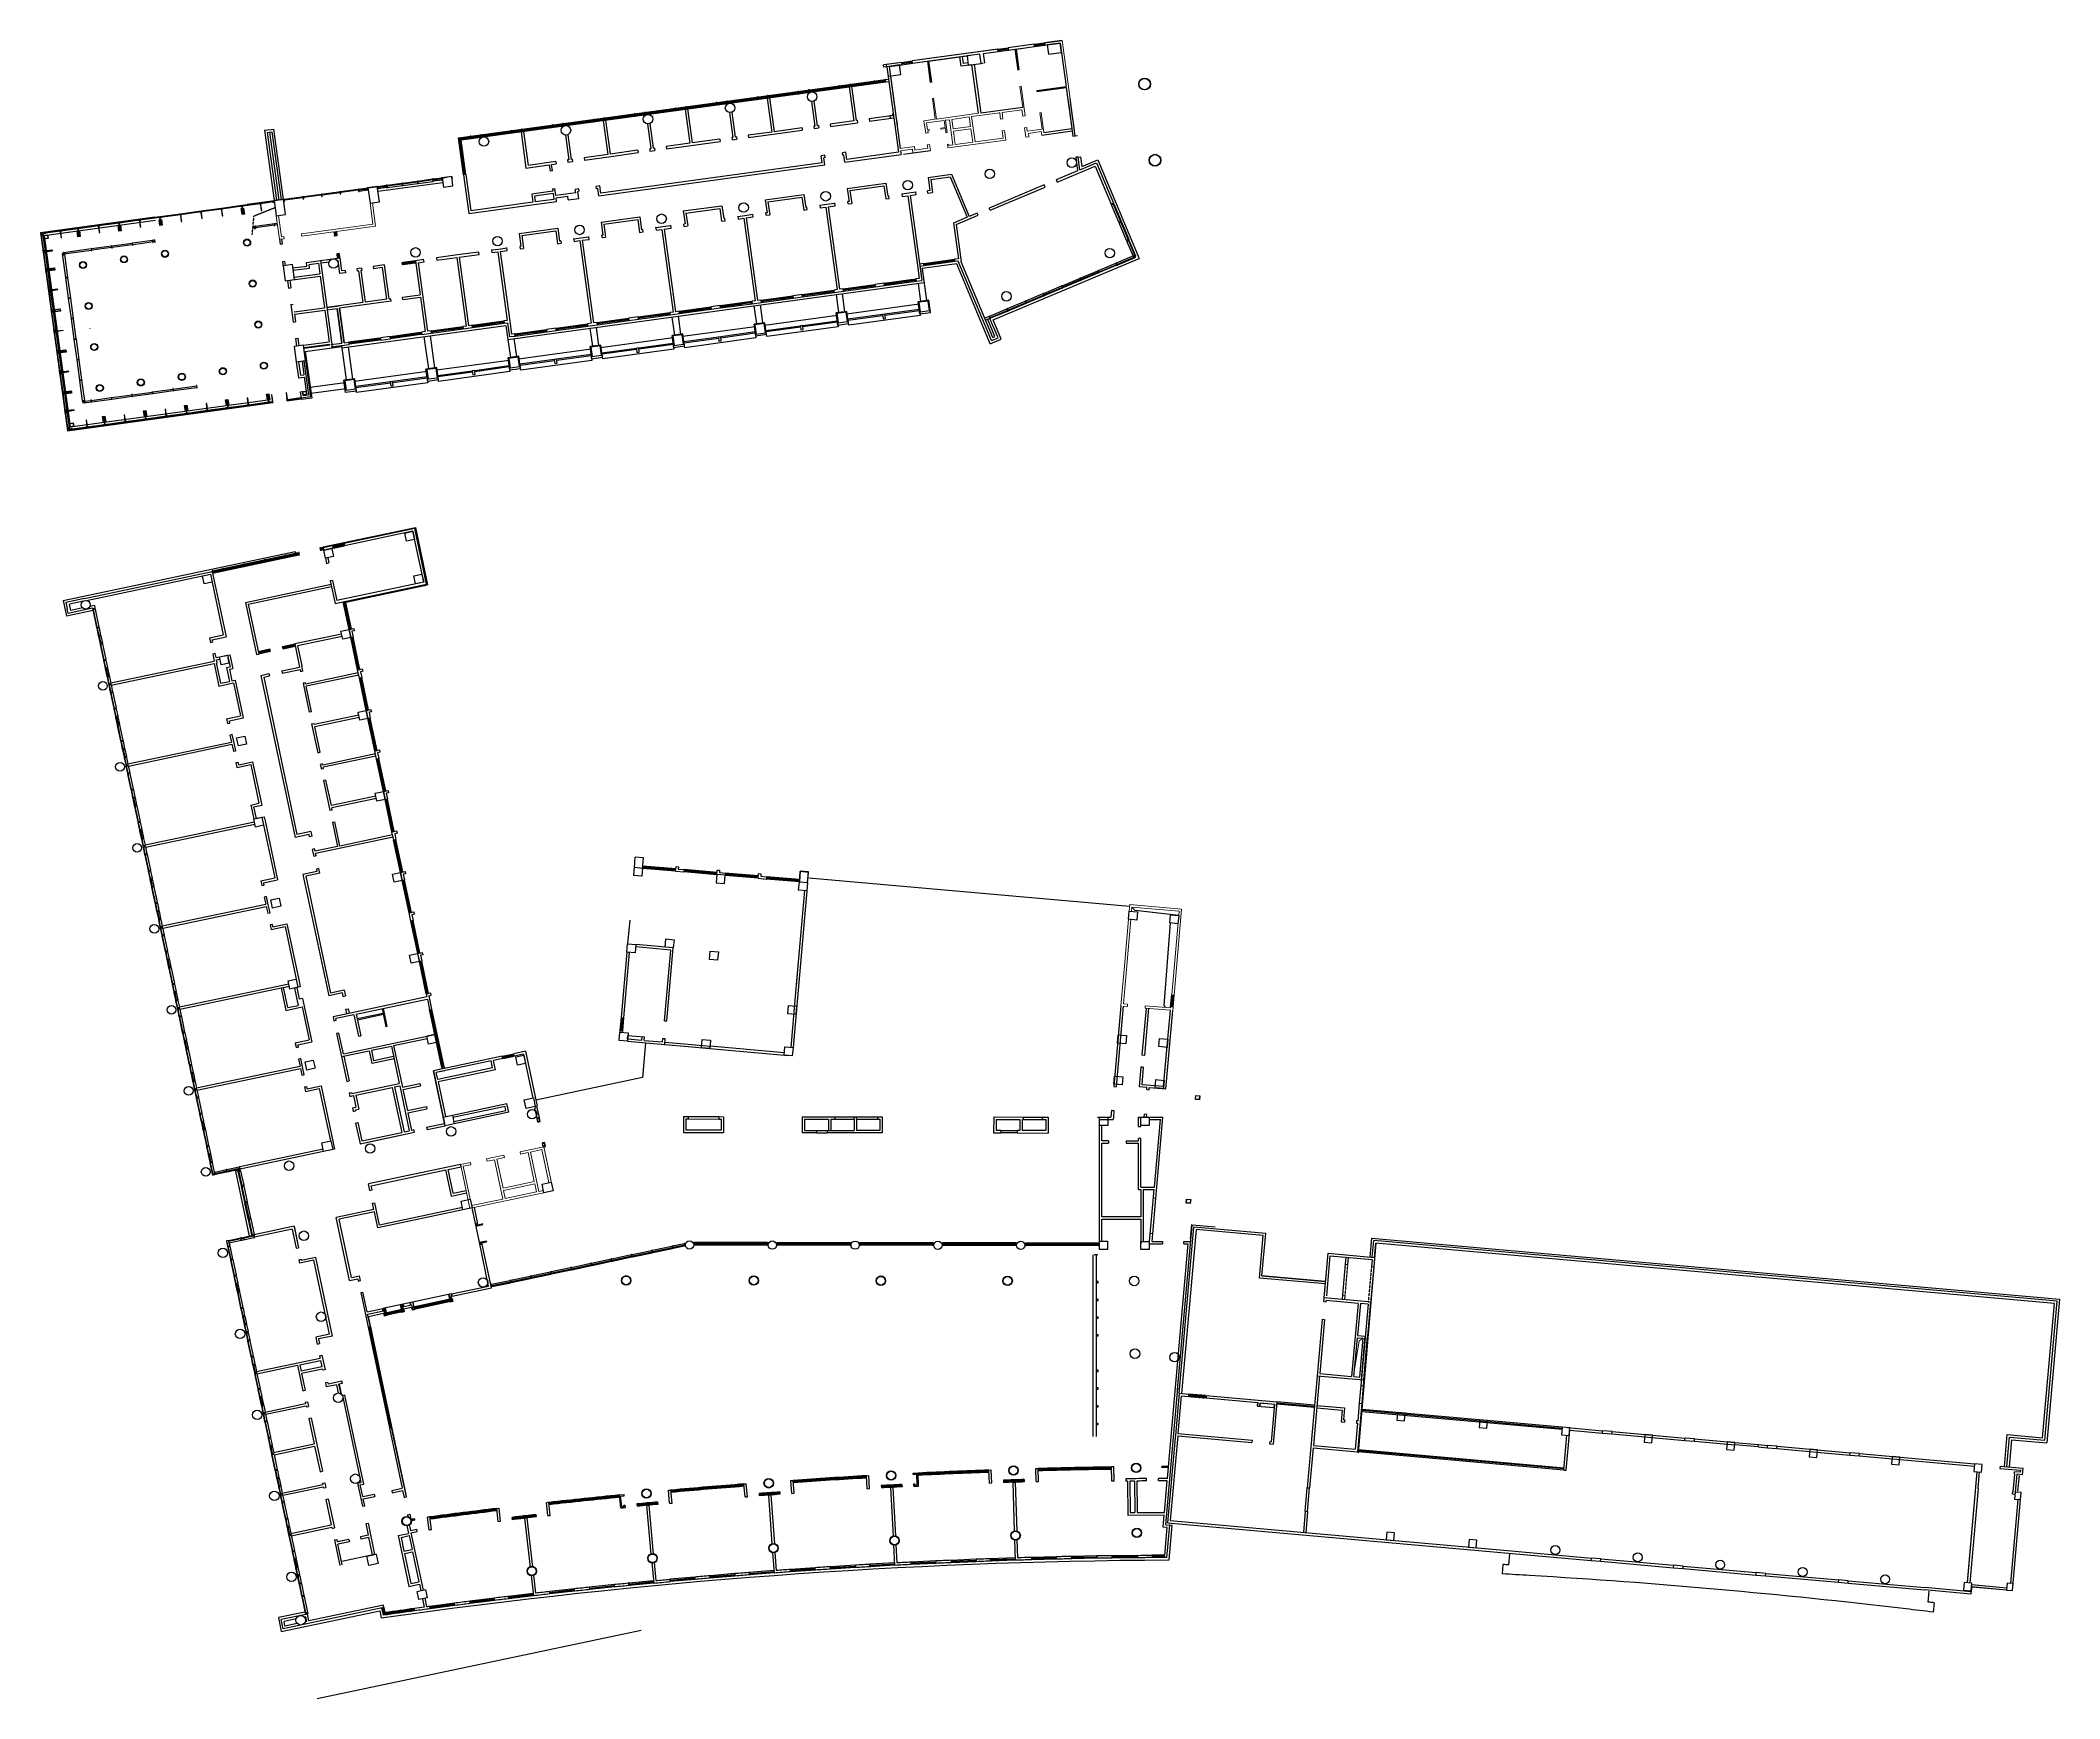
# Model space of a CAD drawing. Header units: millimetres. Extents: x -28081 to 142643, y -11740 to 128443.
import ezdxf

# ---------------------------------------------------------------- set-up
doc = ezdxf.new("R2010")
doc.units = ezdxf.units.MM
doc.header["$LTSCALE"] = 10
for name, pattern in [('DASH', [0.35, 0.25, -0.1]), ('E1-RI-5F$0$DASH', [0.35, 0.25, -0.1]), ('E1-RV-5F$0$DASH', [0.35, 0.25, -0.1])]:
    doc.linetypes.add(name, pattern=pattern)
for name, color, linetype in [('A—墙体', 7, 'Continuous'), ('A—门窗', 135, 'Continuous'), ('E1-RI-5F$0$$2$A-GLAZ', 6, 'Continuous'), ('E1-RI-5F$0$$2$A-GLAZ-CWMG', 3, 'Continuous'), ('E1-RI-5F$0$A-GLAZ-CWMG', 3, 'Continuous'), ('E1-RI-5F$0$A-WALL', 7, 'Continuous'), ('E2-RI-5F$0$0S-SLAB-HOLE', 210, 'Continuous')]:
    doc.layers.add(name, color=color, linetype=linetype)
for name, color, linetype, lineweight in [('E-RF-5F$0$A-GLAZ', 6, 'Continuous', 5), ('E-RF-5F$0$A-GLAZ-CWMG', 3, 'Continuous', 5), ('E1-RV-5F$0$$2$A-WALL', 7, 'Continuous', 5), ('E1-RV-5F$0$$5$A-WALL', 2, 'Continuous', 5), ('E2-RV-5F$0$A-WALL', 7, 'Continuous', 5), ('E2-RW-12345F$0$A-WALL', 7, 'Continuous', 5), ('XRE0$0$A-WALL', 7, 'Continuous', 5)]:
    doc.layers.add(name, color=color, linetype=linetype, lineweight=lineweight)
doc.layers.get('0').off()
doc.layers.get('E-RF-5F$0$A-GLAZ-CWMG').off()
doc.layers.get('E1-RI-5F$0$$2$A-GLAZ').off()
doc.layers.get('E1-RI-5F$0$A-GLAZ-CWMG').off()
doc.layers.get('E2-RI-5F$0$0S-SLAB-HOLE').off()
doc.styles.add('E1-RI-5F$0$Standard', font='arial.ttf')
doc.styles.add('E2-RI-5F$0$Standard', font='gbenor.shx', dxfattribs={"bigfont": 'gbcbig.shx'})

# ---------------------------------------------------------------- blocks, each defined once
blk = doc.blocks.new('E2-RI-1F$0$RECTANGULAR_MULLION_-_60_H')
at = {"layer": 'A—门窗'}
for p, q in [((-30, -75), (-30, 125)), ((30, 125), (-30, 125)), ((30, 125), (30, -75)), ((30, -75), (-30, -75))]:
    blk.add_line(p, q, dxfattribs=at)
blk = doc.blocks.new('E2-RW-12345F$0$$TCHSYS$WIN2D')
for p, q in [((-0.5, 0.5), (0.5, 0.5)), ((-0.5, 0.5), (-0.5, -0.5)), ((0.5, 0.17), (-0.5, 0.17)), ((0.5, 0.5), (0.5, -0.5)), ((0.5, -0.17), (-0.5, -0.17)), ((-0.5, -0.5), (0.5, -0.5))]:
    blk.add_line(p, q)
blk = doc.blocks.new('E-RF-5F$0$System Panel - Glazed-10878162-E2 号楼五层平面图 5TH FLOOR PLAN')
at = {"layer": 'A—门窗'}
for p, q in [((787.5, 44.45), (-787.5, 44.45)), ((-787.5, 44.45), (-787.5, 19.05)), ((-787.5, 19.05), (787.5, 19.05)), ((787.5, 19.05), (787.5, 44.45))]:
    blk.add_line(p, q, dxfattribs=at)
blk = doc.blocks.new('E-RF-5F$0$System Panel - Glazed - No Offset-10904242-E2 号楼五层平面图 5TH FLOOR PLAN')
at = {"layer": 'A—门窗'}
for p, q in [((875, 25.4), (-875, 25.4)), ((-875, 25.4), (-875, 0)), ((-875, 0), (875, 0)), ((875, 0), (875, 25.4))]:
    blk.add_line(p, q, dxfattribs=at)
blk = doc.blocks.new('E-RF-5F$0$Spider Panel - Spider Panel-10937389-E2 号楼五层平面图 5TH FLOOR PLAN')
at = {"layer": 'A—门窗', "color": 8, "lineweight": 9}
for p, q in [((-875, 15), (-875, 0)), ((-875, 15), (-868, 15)), ((-870, 30), (-870, 0)), ((-870, 30), (-864, 30)), ((-868, 15), (-832, 15)), ((-864, 30), (-830, 30)), ((-815, 15), (-832, 15)), ((-830, 26), (-785, 50)), ((-830, 0), (-830, 30)), ((-750, 50), (-815, 15)), ((-815, 0), (-750, 35)), ((-768, 50), (-785, 50)), ((-750, 50), (-785, 50)), ((-775, 50), (-775, 46)), ((-775, 50), (-775, 46)), ((-770, 65), (-770, 50)), ((-770, 65), (-764, 65)), ((-770, 65), (-770, 50)), ((-770, 65), (-736, 65)), ((-770, 65), (-770, 50)), ((-770, 65), (-736, 65)), ((-770, 65), (-770, 50)), ((-770, 65), (-764, 65)), ((-750, 50), (-768, 50)), ((-764, 65), (-730, 65)), ((-764, 65), (-730, 65)), ((-685, 15), (-750, 50)), ((-715, 50), (-750, 50)), ((-732, 50), (-750, 50)), ((-750, 35), (-685, 0)), ((-736, 65), (-730, 65)), ((-736, 65), (-730, 65)), ((-715, 50), (-732, 50)), ((-730, 50), (-730, 65)), ((-730, 50), (-730, 65)), ((-730, 50), (-730, 65)), ((-730, 50), (-730, 65)), ((-725, 46), (-725, 50)), ((-725, 46), (-725, 50)), ((-715, 50), (-670, 26)), ((-668, 15), (-685, 15)), ((-670, 30), (-670, 0)), ((-670, 30), (-636, 30)), ((-668, 15), (-632, 15)), ((-636, 30), (-630, 30)), ((-632, 15), (-625, 15)), ((-630, 0), (-630, 30)), ((-625, 0), (-625, 15)), ((625, 15), (625, 0)), ((625, 15), (632, 15)), ((630, 30), (630, 0)), ((630, 30), (636, 30)), ((632, 15), (668, 15)), ((636, 30), (670, 30)), ((685, 15), (668, 15)), ((670, 26), (715, 50)), ((670, 0), (670, 30)), ((750, 50), (685, 15)), ((685, 0), (750, 35)), ((732, 50), (715, 50)), ((750, 50), (715, 50)), ((725, 50), (725, 46)), ((725, 50), (725, 46)), ((730, 65), (730, 50)), ((730, 65), (736, 65)), ((730, 65), (730, 50)), ((730, 65), (764, 65)), ((730, 65), (730, 50)), ((730, 65), (764, 65)), ((730, 65), (730, 50)), ((730, 65), (736, 65)), ((750, 50), (732, 50)), ((736, 65), (770, 65)), ((736, 65), (770, 65)), ((815, 15), (750, 50)), ((785, 50), (750, 50)), ((768, 50), (750, 50)), ((750, 35), (815, 0)), ((764, 65), (770, 65)), ((764, 65), (770, 65)), ((785, 50), (768, 50)), ((770, 50), (770, 65)), ((770, 50), (770, 65)), ((770, 50), (770, 65)), ((770, 50), (770, 65)), ((775, 46), (775, 50)), ((775, 46), (775, 50)), ((785, 50), (830, 26)), ((832, 15), (815, 15)), ((830, 30), (830, 0)), ((830, 30), (864, 30)), ((832, 15), (868, 15)), ((864, 30), (870, 30)), ((868, 15), (875, 15)), ((870, 0), (870, 30)), ((875, 0), (875, 15)), ((-870, -25), (-870, -40)), ((-864, -40), (-870, -40)), ((-830, -40), (-864, -40)), ((-830, -40), (-830, -25)), ((-670, -25), (-670, -40)), ((-636, -40), (-670, -40)), ((-630, -40), (-636, -40)), ((-630, -40), (-630, -25)), ((630, -25), (630, -40)), ((636, -40), (630, -40)), ((670, -40), (636, -40)), ((670, -40), (670, -25)), ((830, -25), (830, -40)), ((864, -40), (830, -40)), ((870, -40), (864, -40)), ((870, -40), (870, -25))]:
    blk.add_line(p, q, dxfattribs=at)
at = {"layer": 'A—门窗'}
for p, q in [((750, 0), (-750, 0)), ((750, -25), (750, 0)), ((-750, 0), (-750, -25)), ((-750, -25), (750, -25))]:
    blk.add_line(p, q, dxfattribs=at)
blk = doc.blocks.new('E-RF-5F$0$Spider Panel - Spider Panel-10937385-E2 号楼五层平面图 5TH FLOOR PLAN')
at = {"layer": 'A—门窗', "color": 8, "lineweight": 9}
for p, q in [((-1000, 15), (-1000, 0)), ((-1000, 15), (-993, 15)), ((-995, 30), (-995, 0)), ((-995, 30), (-989, 30)), ((-993, 15), (-957, 15)), ((-989, 30), (-955, 30)), ((-940, 15), (-957, 15)), ((-955, 26), (-910, 50)), ((-955, 0), (-955, 30)), ((-875, 50), (-940, 15)), ((-940, 0), (-875, 35)), ((-893, 50), (-910, 50)), ((-875, 50), (-910, 50)), ((-900, 50), (-900, 46)), ((-900, 50), (-900, 46)), ((-895, 65), (-895, 50)), ((-895, 65), (-889, 65)), ((-895, 65), (-895, 50)), ((-895, 65), (-861, 65)), ((-895, 65), (-895, 50)), ((-895, 65), (-861, 65)), ((-895, 65), (-895, 50)), ((-895, 65), (-889, 65)), ((-875, 50), (-893, 50)), ((-889, 65), (-855, 65)), ((-889, 65), (-855, 65)), ((-810, 15), (-875, 50)), ((-840, 50), (-875, 50)), ((-857, 50), (-875, 50)), ((-875, 35), (-810, 0)), ((-861, 65), (-855, 65)), ((-861, 65), (-855, 65)), ((-840, 50), (-857, 50)), ((-855, 50), (-855, 65)), ((-855, 50), (-855, 65)), ((-855, 50), (-855, 65)), ((-855, 50), (-855, 65)), ((-850, 46), (-850, 50)), ((-850, 46), (-850, 50)), ((-840, 50), (-795, 26)), ((-793, 15), (-810, 15)), ((-795, 30), (-795, 0)), ((-795, 30), (-761, 30)), ((-793, 15), (-757, 15)), ((-761, 30), (-755, 30)), ((-757, 15), (-750, 15)), ((-755, 0), (-755, 30)), ((-750, 0), (-750, 15)), ((750, 15), (750, 0)), ((750, 15), (757, 15)), ((755, 30), (755, 0)), ((755, 30), (761, 30)), ((757, 15), (793, 15)), ((761, 30), (795, 30)), ((810, 15), (793, 15)), ((795, 26), (840, 50)), ((795, 0), (795, 30)), ((875, 50), (810, 15)), ((810, 0), (875, 35)), ((857, 50), (840, 50)), ((875, 50), (840, 50)), ((850, 50), (850, 46)), ((850, 50), (850, 46)), ((855, 65), (855, 50)), ((855, 65), (861, 65)), ((855, 65), (855, 50)), ((855, 65), (889, 65)), ((855, 65), (855, 50)), ((855, 65), (889, 65)), ((855, 65), (855, 50)), ((855, 65), (861, 65)), ((875, 50), (857, 50)), ((861, 65), (895, 65)), ((861, 65), (895, 65)), ((940, 15), (875, 50)), ((910, 50), (875, 50)), ((893, 50), (875, 50)), ((875, 35), (940, 0)), ((889, 65), (895, 65)), ((889, 65), (895, 65)), ((910, 50), (893, 50)), ((895, 50), (895, 65)), ((895, 50), (895, 65)), ((895, 50), (895, 65)), ((895, 50), (895, 65)), ((900, 46), (900, 50)), ((900, 46), (900, 50)), ((910, 50), (955, 26)), ((957, 15), (940, 15)), ((955, 30), (955, 0)), ((955, 30), (989, 30)), ((957, 15), (993, 15)), ((989, 30), (995, 30)), ((993, 15), (1000, 15)), ((995, 0), (995, 30)), ((1000, 0), (1000, 15)), ((-995, -25), (-995, -40)), ((-989, -40), (-995, -40)), ((-955, -40), (-989, -40)), ((-955, -40), (-955, -25)), ((-795, -25), (-795, -40)), ((-761, -40), (-795, -40)), ((-755, -40), (-761, -40)), ((-755, -40), (-755, -25)), ((755, -25), (755, -40)), ((761, -40), (755, -40)), ((795, -40), (761, -40)), ((795, -40), (795, -25)), ((955, -25), (955, -40)), ((989, -40), (955, -40)), ((995, -40), (989, -40)), ((995, -40), (995, -25))]:
    blk.add_line(p, q, dxfattribs=at)
at = {"layer": 'A—门窗'}
for p, q in [((875, 0), (-875, 0)), ((-875, 0), (-875, -25)), ((-875, -25), (875, -25)), ((875, -25), (875, 0))]:
    blk.add_line(p, q, dxfattribs=at)
blk = doc.blocks.new('E-RF-5F$0$System Panel - Glazed - No Offset-10937416-E2 号楼五层平面图 5TH FLOOR PLAN')
at = {"layer": 'A—门窗'}
for p, q in [((557, 0), (-557, 0)), ((-557, 0), (-557, -25)), ((-557, -25), (557, -25)), ((557, -25), (557, 0))]:
    blk.add_line(p, q, dxfattribs=at)
blk = doc.blocks.new('E-RF-5F$0$System Panel - Glazed-10937702-E2 号楼五层平面图 5TH FLOOR PLAN')
at = {"layer": 'A—门窗'}
for p, q in [((160, -19.05), (-160, -19.05)), ((-160, -19.05), (-160, -44.45)), ((-160, -44.45), (160, -44.45)), ((160, -44.45), (160, -19.05))]:
    blk.add_line(p, q, dxfattribs=at)
blk = doc.blocks.new('E-RF-5F$0$Spider Panel - Spider Panel-V29-E2 号楼五层平面图 5TH FLOOR PLAN')
at = {"layer": 'A—门窗'}
for p, q in [((875, 0), (-875, 0)), ((875, -25), (875, 0)), ((-875, 0), (-875, -25)), ((-875, -25), (875, -25))]:
    blk.add_line(p, q, dxfattribs=at)
at = {"layer": 'E-RF-5F$0$A-GLAZ', "color": 8, "lineweight": 9}
for p, q in [((-1000, 15), (-1000, 0)), ((-1000, 15), (-993, 15)), ((-995, 30), (-995, 0)), ((-995, 30), (-989, 30)), ((-993, 15), (-957, 15)), ((-989, 30), (-955, 30)), ((-940, 15), (-957, 15)), ((-955, 26), (-910, 50)), ((-955, 0), (-955, 30)), ((-875, 50), (-940, 15)), ((-940, 0), (-875, 35)), ((-893, 50), (-910, 50)), ((-875, 50), (-910, 50)), ((-900, 50), (-900, 46)), ((-900, 50), (-900, 46)), ((-895, 65), (-895, 50)), ((-895, 65), (-889, 65)), ((-895, 65), (-895, 50)), ((-895, 65), (-861, 65)), ((-895, 65), (-895, 50)), ((-895, 65), (-861, 65)), ((-895, 65), (-895, 50)), ((-895, 65), (-889, 65)), ((-875, 50), (-893, 50)), ((-889, 65), (-855, 65)), ((-889, 65), (-855, 65)), ((-810, 15), (-875, 50)), ((-840, 50), (-875, 50)), ((-857, 50), (-875, 50)), ((-875, 35), (-810, 0)), ((-861, 65), (-855, 65)), ((-861, 65), (-855, 65)), ((-840, 50), (-857, 50)), ((-855, 50), (-855, 65)), ((-855, 50), (-855, 65)), ((-855, 50), (-855, 65)), ((-855, 50), (-855, 65)), ((-850, 46), (-850, 50)), ((-850, 46), (-850, 50)), ((-840, 50), (-795, 26)), ((-793, 15), (-810, 15)), ((-795, 30), (-795, 0)), ((-795, 30), (-761, 30)), ((-793, 15), (-757, 15)), ((-761, 30), (-755, 30)), ((-757, 15), (-750, 15)), ((-755, 0), (-755, 30)), ((-750, 0), (-750, 15)), ((750, 15), (750, 0)), ((750, 15), (757, 15)), ((755, 30), (755, 0)), ((755, 30), (761, 30)), ((757, 15), (793, 15)), ((761, 30), (795, 30)), ((810, 15), (793, 15)), ((795, 26), (825, 42)), ((795, 0), (795, 30)), ((860, 42), (810, 15)), ((810, 0), (875, 35)), ((875, 35), (940, 0)), ((940, 15), (890, 42)), ((925, 42), (955, 26)), ((957, 15), (940, 15)), ((955, 30), (955, 0)), ((955, 30), (989, 30)), ((957, 15), (993, 15)), ((989, 30), (995, 30)), ((993, 15), (1000, 15)), ((995, 0), (995, 30)), ((1000, 0), (1000, 15)), ((-995, -25), (-995, -40)), ((-989, -40), (-995, -40)), ((-955, -40), (-989, -40)), ((-955, -40), (-955, -25)), ((-795, -25), (-795, -40)), ((-761, -40), (-795, -40)), ((-755, -40), (-761, -40)), ((-755, -40), (-755, -25))]:
    blk.add_line(p, q, dxfattribs=at)
blk = doc.blocks.new('E-RF-5F$0$Spider Panel - Spider Panel-10937387-E2 号楼五层平面图 5TH FLOOR PLAN')
at = {"layer": 'A—门窗'}
for p, q in [((875, 0), (-875, 0)), ((-875, 0), (-875, -25)), ((-875, -25), (875, -25)), ((875, -25), (875, 0))]:
    blk.add_line(p, q, dxfattribs=at)
at = {"layer": 'E-RF-5F$0$A-GLAZ', "color": 8, "lineweight": 9}
for p, q in [((-1000, 15), (-1000, 0)), ((-1000, 15), (-993, 15)), ((-995, 30), (-995, 0)), ((-995, 30), (-989, 30)), ((-993, 15), (-957, 15)), ((-989, 30), (-955, 30)), ((-940, 15), (-957, 15)), ((-955, 26), (-910, 50)), ((-955, 0), (-955, 30)), ((-875, 50), (-940, 15)), ((-940, 0), (-875, 35)), ((-893, 50), (-910, 50)), ((-875, 50), (-910, 50)), ((-900, 50), (-900, 46)), ((-900, 50), (-900, 46)), ((-895, 65), (-895, 50)), ((-895, 65), (-889, 65)), ((-895, 65), (-895, 50)), ((-895, 65), (-861, 65)), ((-895, 65), (-895, 50)), ((-895, 65), (-861, 65)), ((-895, 65), (-895, 50)), ((-895, 65), (-889, 65)), ((-875, 50), (-893, 50)), ((-889, 65), (-855, 65)), ((-889, 65), (-855, 65)), ((-810, 15), (-875, 50)), ((-840, 50), (-875, 50)), ((-857, 50), (-875, 50)), ((-875, 35), (-810, 0)), ((-861, 65), (-855, 65)), ((-861, 65), (-855, 65)), ((-840, 50), (-857, 50)), ((-855, 50), (-855, 65)), ((-855, 50), (-855, 65)), ((-855, 50), (-855, 65)), ((-855, 50), (-855, 65)), ((-850, 46), (-850, 50)), ((-850, 46), (-850, 50)), ((-840, 50), (-795, 26)), ((-793, 15), (-810, 15)), ((-795, 30), (-795, 0)), ((-795, 30), (-761, 30)), ((-793, 15), (-757, 15)), ((-761, 30), (-755, 30)), ((-757, 15), (-750, 15)), ((-755, 0), (-755, 30)), ((-750, 0), (-750, 15)), ((750, 15), (750, 0)), ((750, 15), (757, 15)), ((755, 30), (755, 0)), ((755, 30), (761, 30)), ((757, 15), (793, 15)), ((761, 30), (795, 30)), ((810, 15), (793, 15)), ((795, 26), (840, 50)), ((795, 0), (795, 30)), ((875, 50), (810, 15)), ((810, 0), (875, 35)), ((857, 50), (840, 50)), ((875, 50), (840, 50)), ((850, 50), (850, 46)), ((850, 50), (850, 46)), ((855, 65), (855, 50)), ((855, 65), (861, 65)), ((855, 65), (855, 50)), ((855, 65), (889, 65)), ((855, 65), (855, 50)), ((855, 65), (889, 65)), ((855, 65), (855, 50)), ((855, 65), (861, 65)), ((875, 50), (857, 50)), ((861, 65), (895, 65)), ((861, 65), (895, 65)), ((940, 15), (875, 50)), ((910, 50), (875, 50)), ((893, 50), (875, 50)), ((875, 35), (940, 0)), ((889, 65), (895, 65)), ((889, 65), (895, 65)), ((910, 50), (893, 50)), ((895, 50), (895, 65)), ((895, 50), (895, 65)), ((895, 50), (895, 65)), ((895, 50), (895, 65)), ((900, 46), (900, 50)), ((900, 46), (900, 50)), ((910, 50), (955, 26)), ((957, 15), (940, 15)), ((955, 30), (955, 0)), ((955, 30), (989, 30)), ((957, 15), (993, 15)), ((989, 30), (995, 30)), ((993, 15), (1000, 15)), ((995, 0), (995, 30)), ((1000, 0), (1000, 15)), ((-995, -25), (-995, -40)), ((-989, -40), (-995, -40)), ((-955, -40), (-989, -40)), ((-955, -40), (-955, -25)), ((-795, -25), (-795, -40)), ((-761, -40), (-795, -40)), ((-755, -40), (-761, -40)), ((-755, -40), (-755, -25)), ((755, -25), (755, -40)), ((761, -40), (755, -40)), ((795, -40), (761, -40)), ((795, -40), (795, -25)), ((955, -25), (955, -40)), ((989, -40), (955, -40)), ((995, -40), (989, -40)), ((995, -40), (995, -25))]:
    blk.add_line(p, q, dxfattribs=at)
blk = doc.blocks.new('E-RF-5F$0$Spider Panel - Spider Panel-10937386-E2 号楼五层平面图 5TH FLOOR PLAN')
at = {"layer": 'A—门窗'}
for p, q in [((875, 0), (-875, 0)), ((875, -25), (875, 0)), ((-875, 0), (-875, -25)), ((-875, -25), (875, -25))]:
    blk.add_line(p, q, dxfattribs=at)
at = {"layer": 'E-RF-5F$0$A-GLAZ', "color": 8, "lineweight": 9}
for p, q in [((-1000, 15), (-1000, 0)), ((-1000, 15), (-993, 15)), ((-995, 30), (-995, 0)), ((-995, 30), (-989, 30)), ((-993, 15), (-957, 15)), ((-989, 30), (-955, 30)), ((-940, 15), (-957, 15)), ((-955, 26), (-910, 50)), ((-955, 0), (-955, 30)), ((-875, 50), (-940, 15)), ((-940, 0), (-875, 35)), ((-893, 50), (-910, 50)), ((-875, 50), (-910, 50)), ((-900, 50), (-900, 46)), ((-900, 50), (-900, 46)), ((-895, 65), (-895, 50)), ((-895, 65), (-889, 65)), ((-895, 65), (-895, 50)), ((-895, 65), (-861, 65)), ((-895, 65), (-895, 50)), ((-895, 65), (-861, 65)), ((-895, 65), (-895, 50)), ((-895, 65), (-889, 65)), ((-875, 50), (-893, 50)), ((-889, 65), (-855, 65)), ((-889, 65), (-855, 65)), ((-810, 15), (-875, 50)), ((-840, 50), (-875, 50)), ((-857, 50), (-875, 50)), ((-875, 35), (-810, 0)), ((-861, 65), (-855, 65)), ((-861, 65), (-855, 65)), ((-840, 50), (-857, 50)), ((-855, 50), (-855, 65)), ((-855, 50), (-855, 65)), ((-855, 50), (-855, 65)), ((-855, 50), (-855, 65)), ((-850, 46), (-850, 50)), ((-850, 46), (-850, 50)), ((-840, 50), (-795, 26)), ((-793, 15), (-810, 15)), ((-795, 30), (-795, 0)), ((-795, 30), (-761, 30)), ((-793, 15), (-757, 15)), ((-761, 30), (-755, 30)), ((-757, 15), (-750, 15)), ((-755, 0), (-755, 30)), ((-750, 0), (-750, 15)), ((750, 15), (750, 0)), ((750, 15), (757, 15)), ((755, 30), (755, 0)), ((755, 30), (761, 30)), ((757, 15), (793, 15)), ((761, 30), (795, 30)), ((810, 15), (793, 15)), ((795, 26), (840, 50)), ((795, 0), (795, 30)), ((875, 50), (810, 15)), ((810, 0), (875, 35)), ((857, 50), (840, 50)), ((875, 50), (840, 50)), ((850, 50), (850, 46)), ((850, 50), (850, 46)), ((855, 65), (855, 50)), ((855, 65), (861, 65)), ((855, 65), (855, 50)), ((855, 65), (889, 65)), ((855, 65), (855, 50)), ((855, 65), (889, 65)), ((855, 65), (855, 50)), ((855, 65), (861, 65)), ((875, 50), (857, 50)), ((861, 65), (895, 65)), ((861, 65), (895, 65)), ((940, 15), (875, 50)), ((910, 50), (875, 50)), ((893, 50), (875, 50)), ((875, 35), (940, 0)), ((889, 65), (895, 65)), ((889, 65), (895, 65)), ((910, 50), (893, 50)), ((895, 50), (895, 65)), ((895, 50), (895, 65)), ((895, 50), (895, 65)), ((895, 50), (895, 65)), ((900, 46), (900, 50)), ((900, 46), (900, 50)), ((910, 50), (955, 26)), ((957, 15), (940, 15)), ((955, 30), (955, 0)), ((955, 30), (989, 30)), ((957, 15), (993, 15)), ((989, 30), (995, 30)), ((993, 15), (1000, 15)), ((995, 0), (995, 30)), ((1000, 0), (1000, 15)), ((-995, -25), (-995, -40)), ((-989, -40), (-995, -40)), ((-955, -40), (-989, -40)), ((-955, -40), (-955, -25)), ((-795, -25), (-795, -40)), ((-761, -40), (-795, -40)), ((-755, -40), (-761, -40)), ((-755, -40), (-755, -25)), ((755, -25), (755, -40)), ((761, -40), (755, -40)), ((795, -40), (761, -40)), ((795, -40), (795, -25)), ((955, -25), (955, -40)), ((989, -40), (955, -40)), ((995, -40), (989, -40)), ((995, -40), (995, -25))]:
    blk.add_line(p, q, dxfattribs=at)
blk = doc.blocks.new('E-RF-5F$0$Spider Panel - Right-10937384-E2 号楼五层平面图 5TH FLOOR PLAN')
at = {"layer": 'A—门窗', "color": 8, "lineweight": 9}
for p, q in [((-675, 15), (-675, 0)), ((-675, 15), (-668, 15)), ((-670, 30), (-670, 0)), ((-670, 30), (-664, 30)), ((-668, 15), (-632, 15)), ((-664, 30), (-630, 30)), ((-615, 15), (-632, 15)), ((-630, 26), (-585, 50)), ((-630, 0), (-630, 30)), ((-550, 50), (-615, 15)), ((-615, 0), (-550, 35)), ((-568, 50), (-585, 50)), ((-550, 50), (-585, 50)), ((-570, 65), (-570, 50)), ((-570, 65), (-536, 65)), ((-570, 65), (-570, 50)), ((-570, 65), (-564, 65)), ((-564, 65), (-530, 65)), ((-532, 50), (-550, 50)), ((-550, 35), (-532, 35)), ((-536, 65), (-530, 65)), ((-532, 50), (-525, 50)), ((-532, 50), (-525, 50)), ((-525, 35), (-532, 35)), ((-525, 35), (-532, 35)), ((-530, 50), (-530, 65)), ((-530, 50), (-530, 65)), ((-525, 35), (-525, 50)), ((-525, 35), (-525, 50)), ((625, 15), (625, 0)), ((625, 15), (632, 15)), ((630, 30), (630, 0)), ((630, 30), (636, 30)), ((632, 15), (668, 15)), ((636, 30), (670, 30)), ((685, 15), (668, 15)), ((670, 26), (715, 50)), ((670, 0), (670, 30)), ((750, 50), (685, 15)), ((685, 0), (750, 35)), ((732, 50), (715, 50)), ((750, 50), (715, 50)), ((725, 50), (725, 46)), ((725, 50), (725, 46)), ((730, 65), (730, 50)), ((730, 65), (736, 65)), ((730, 65), (730, 50)), ((730, 65), (764, 65)), ((730, 65), (730, 50)), ((730, 65), (764, 65)), ((730, 65), (730, 50)), ((730, 65), (736, 65)), ((750, 50), (732, 50)), ((736, 65), (770, 65)), ((736, 65), (770, 65)), ((815, 15), (750, 50)), ((785, 50), (750, 50)), ((768, 50), (750, 50)), ((750, 35), (815, 0)), ((764, 65), (770, 65)), ((764, 65), (770, 65)), ((785, 50), (768, 50)), ((770, 50), (770, 65)), ((770, 50), (770, 65)), ((770, 50), (770, 65)), ((770, 50), (770, 65)), ((775, 46), (775, 50)), ((775, 46), (775, 50)), ((785, 50), (830, 26)), ((832, 15), (815, 15)), ((830, 30), (830, 0)), ((830, 30), (864, 30)), ((832, 15), (868, 15)), ((864, 30), (870, 30)), ((868, 15), (875, 15)), ((870, 0), (870, 30)), ((875, 0), (875, 15)), ((-670, -25), (-670, -40)), ((-664, -40), (-670, -40)), ((-630, -40), (-664, -40)), ((-630, -40), (-630, -25)), ((630, -25), (630, -40)), ((636, -40), (630, -40)), ((670, -40), (636, -40)), ((670, -40), (670, -25)), ((830, -25), (830, -40)), ((864, -40), (830, -40)), ((870, -40), (864, -40)), ((870, -40), (870, -25))]:
    blk.add_line(p, q, dxfattribs=at)
at = {"layer": 'A—门窗'}
for p, q in [((750, 0), (-750, 0)), ((-750, 0), (-750, -25)), ((-750, -25), (750, -25)), ((750, -25), (750, 0))]:
    blk.add_line(p, q, dxfattribs=at)
blk = doc.blocks.new('E-RF-5F$0$Spider Panel - Spider Panel-10871047-E2 号楼五层平面图 5TH FLOOR PLAN')
at = {"layer": 'A—门窗', "color": 8, "lineweight": 9}
for p, q in [((-682, 0), (-682, -15)), ((-682, 0), (-675, 0)), ((-677, 19), (-677, -30)), ((-675, 0), (-640, 0)), ((-622, 0), (-640, 0)), ((-637, -30), (-637, 19)), ((-557, -35), (-622, 0)), ((-493, 0), (-557, -35)), ((-477, 40), (-477, 25)), ((-477, 40), (-443, 40)), ((-477, 0), (-477, -30)), ((-443, 40), (-437, 40)), ((-437, 25), (-437, 40)), ((-437, -30), (-437, 0)), ((-432, -15), (-432, 0)), ((432, 0), (432, -15)), ((437, 40), (437, 25)), ((437, 40), (443, 40)), ((437, 0), (437, -30)), ((443, 40), (477, 40)), ((477, 25), (477, 40)), ((477, -30), (477, 0)), ((557, -35), (493, 0)), ((-675, -15), (-682, -15)), ((-672, -30), (-677, -30)), ((-640, -15), (-675, -15)), ((-637, -30), (-672, -30)), ((-640, -15), (-622, -15)), ((-593, -50), (-638, -26)), ((-622, -15), (-557, -50)), ((-593, -50), (-575, -50)), ((-593, -50), (-557, -50)), ((-582, -46), (-582, -50)), ((-582, -46), (-582, -50)), ((-577, -50), (-577, -65)), ((-577, -50), (-577, -65)), ((-577, -50), (-577, -65)), ((-577, -50), (-577, -65)), ((-572, -65), (-577, -65)), ((-543, -65), (-577, -65)), ((-543, -65), (-577, -65)), ((-572, -65), (-577, -65)), ((-575, -50), (-557, -50)), ((-537, -65), (-572, -65)), ((-537, -65), (-572, -65)), ((-557, -50), (-493, -15)), ((-557, -50), (-522, -50)), ((-557, -50), (-540, -50)), ((-537, -65), (-543, -65)), ((-537, -65), (-543, -65)), ((-540, -50), (-522, -50)), ((-537, -65), (-537, -50)), ((-537, -65), (-537, -50)), ((-537, -65), (-537, -50)), ((-537, -65), (-537, -50)), ((-532, -50), (-532, -46)), ((-532, -50), (-532, -46)), ((-477, -26), (-522, -50)), ((-493, -15), (-475, -15)), ((-443, -30), (-477, -30)), ((-440, -15), (-475, -15)), ((-437, -30), (-443, -30)), ((-432, -15), (-440, -15)), ((440, -15), (432, -15)), ((443, -30), (437, -30)), ((475, -15), (440, -15)), ((477, -30), (443, -30)), ((475, -15), (493, -15)), ((522, -50), (477, -26)), ((493, -15), (557, -50)), ((522, -50), (540, -50)), ((522, -50), (540, -50)), ((532, -46), (532, -50)), ((532, -46), (532, -50)), ((537, -50), (537, -65)), ((537, -50), (537, -65)), ((537, -50), (537, -65)), ((537, -50), (537, -65)), ((543, -65), (537, -65)), ((557, -65), (537, -65)), ((557, -65), (537, -65)), ((543, -65), (537, -65)), ((540, -50), (557, -50)), ((541, -50), (557, -50)), ((557, -65), (543, -65)), ((557, -65), (543, -65))]:
    blk.add_line(p, q, dxfattribs=at)
at = {"layer": 'A—门窗'}
for p, q in [((557, 25), (-557, 25)), ((-557, 25), (-557, 0)), ((-557, 0), (557, 0)), ((557, 0), (557, 25))]:
    blk.add_line(p, q, dxfattribs=at)
blk = doc.blocks.new('E-RF-5F$0$Spider Panel - Spider Panel-V28-E2 号楼五层平面图 5TH FLOOR PLAN')
at = {"layer": 'A—门窗', "color": 8, "lineweight": 9}
for p, q in [((-1000, 0), (-1000, -15)), ((-995, 40), (-995, 25)), ((-995, 40), (-989, 40)), ((-995, 0), (-995, -30)), ((-989, 40), (-955, 40)), ((-955, 25), (-955, 40)), ((-955, -30), (-955, 0)), ((-875, -35), (-940, 0)), ((-810, 0), (-875, -35)), ((-795, 40), (-795, 25)), ((-795, 40), (-761, 40)), ((-795, 0), (-795, -30)), ((-761, 40), (-755, 40)), ((-755, 25), (-755, 40)), ((-755, -30), (-755, 0)), ((-750, -15), (-750, 0)), ((750, 0), (750, -15)), ((755, 40), (755, 25)), ((755, 40), (761, 40)), ((755, 0), (755, -30)), ((761, 40), (795, 40)), ((795, 25), (795, 40)), ((795, -30), (795, 0)), ((874, -34), (810, 0)), ((940, 0), (899, -22)), ((957, 0), (940, 0)), ((955, 19), (955, -30)), ((957, 0), (993, 0)), ((993, 0), (1000, 0)), ((995, -30), (995, 19)), ((1000, -15), (1000, 0)), ((-993, -15), (-1000, -15)), ((-989, -30), (-995, -30)), ((-957, -15), (-993, -15)), ((-955, -30), (-989, -30)), ((-957, -15), (-940, -15)), ((-910, -50), (-955, -26)), ((-940, -15), (-875, -50)), ((-910, -50), (-893, -50)), ((-910, -50), (-875, -50)), ((-900, -46), (-900, -50)), ((-900, -46), (-900, -50)), ((-895, -50), (-895, -65)), ((-895, -50), (-895, -65)), ((-895, -50), (-895, -65)), ((-895, -50), (-895, -65)), ((-889, -65), (-895, -65)), ((-861, -65), (-895, -65)), ((-861, -65), (-895, -65)), ((-889, -65), (-895, -65)), ((-893, -50), (-875, -50)), ((-855, -65), (-889, -65)), ((-855, -65), (-889, -65)), ((-875, -50), (-810, -15)), ((-875, -50), (-840, -50)), ((-875, -50), (-857, -50)), ((-855, -65), (-861, -65)), ((-855, -65), (-861, -65)), ((-857, -50), (-840, -50)), ((-855, -65), (-855, -50)), ((-855, -65), (-855, -50)), ((-855, -65), (-855, -50)), ((-855, -65), (-855, -50)), ((-850, -50), (-850, -46)), ((-850, -50), (-850, -46)), ((-795, -26), (-840, -50)), ((-810, -15), (-793, -15)), ((-761, -30), (-795, -30)), ((-757, -15), (-793, -15)), ((-755, -30), (-761, -30)), ((-750, -15), (-757, -15)), ((757, -15), (750, -15)), ((761, -30), (755, -30)), ((793, -15), (757, -15)), ((795, -30), (761, -30)), ((793, -15), (810, -15)), ((840, -50), (795, -26)), ((810, -15), (874, -49)), ((840, -50), (857, -50)), ((840, -50), (874, -50)), ((850, -46), (850, -50)), ((850, -46), (850, -50)), ((855, -50), (855, -65)), ((855, -50), (855, -65)), ((855, -50), (855, -65)), ((855, -50), (855, -65)), ((861, -65), (855, -65)), ((874, -65), (855, -65)), ((874, -65), (855, -65)), ((861, -65), (855, -65)), ((857, -50), (874, -50)), ((874, -65), (861, -65)), ((874, -65), (861, -65)), ((899, -37), (940, -15)), ((899, -50), (910, -50)), ((899, -50), (910, -50)), ((900, -50), (900, -46)), ((900, -50), (900, -46)), ((955, -26), (910, -50)), ((940, -15), (957, -15)), ((989, -30), (955, -30)), ((993, -15), (957, -15)), ((995, -30), (989, -30)), ((1000, -15), (993, -15))]:
    blk.add_line(p, q, dxfattribs=at)
at = {"layer": 'A—门窗'}
for p, q in [((875, 25), (-875, 25)), ((-875, 25), (-875, 0)), ((-875, 0), (875, 0)), ((875, 0), (875, 25))]:
    blk.add_line(p, q, dxfattribs=at)
blk = doc.blocks.new('E-RF-5F$0$Spider Panel - Spider Panel-10878151-E2 号楼五层平面图 5TH FLOOR PLAN')
at = {"layer": 'A—门窗', "color": 8, "lineweight": 9}
for p, q in [((-1000, 0), (-1000, -15)), ((-995, 40), (-995, 25)), ((-995, 40), (-989, 40)), ((-995, 0), (-995, -30)), ((-989, 40), (-955, 40)), ((-955, 25), (-955, 40)), ((-955, -30), (-955, 0)), ((-875, -35), (-940, 0)), ((-810, 0), (-875, -35)), ((-795, 40), (-795, 25)), ((-795, 40), (-761, 40)), ((-795, 0), (-795, -30)), ((-761, 40), (-755, 40)), ((-755, 25), (-755, 40)), ((-755, -30), (-755, 0)), ((-750, -15), (-750, 0)), ((750, 0), (750, -15)), ((755, 40), (755, 25)), ((755, 40), (761, 40)), ((755, 0), (755, -30)), ((761, 40), (795, 40)), ((795, 25), (795, 40)), ((795, -30), (795, 0)), ((875, -35), (810, 0)), ((940, 0), (875, -35)), ((955, 40), (955, 25)), ((955, 40), (989, 40)), ((955, 0), (955, -30)), ((989, 40), (995, 40)), ((995, 25), (995, 40)), ((995, -30), (995, 0)), ((1000, -15), (1000, 0)), ((-993, -15), (-1000, -15)), ((-989, -30), (-995, -30)), ((-957, -15), (-993, -15)), ((-955, -30), (-989, -30)), ((-957, -15), (-940, -15)), ((-910, -50), (-955, -26)), ((-940, -15), (-875, -50)), ((-910, -50), (-893, -50)), ((-910, -50), (-875, -50)), ((-900, -46), (-900, -50)), ((-900, -46), (-900, -50)), ((-895, -50), (-895, -65)), ((-895, -50), (-895, -65)), ((-895, -50), (-895, -65)), ((-895, -50), (-895, -65)), ((-889, -65), (-895, -65)), ((-861, -65), (-895, -65)), ((-861, -65), (-895, -65)), ((-889, -65), (-895, -65)), ((-893, -50), (-875, -50)), ((-855, -65), (-889, -65)), ((-855, -65), (-889, -65)), ((-875, -50), (-810, -15)), ((-875, -50), (-840, -50)), ((-875, -50), (-857, -50)), ((-855, -65), (-861, -65)), ((-855, -65), (-861, -65)), ((-857, -50), (-840, -50)), ((-855, -65), (-855, -50)), ((-855, -65), (-855, -50)), ((-855, -65), (-855, -50)), ((-855, -65), (-855, -50)), ((-850, -50), (-850, -46)), ((-850, -50), (-850, -46)), ((-795, -26), (-840, -50)), ((-810, -15), (-793, -15)), ((-761, -30), (-795, -30)), ((-757, -15), (-793, -15)), ((-755, -30), (-761, -30)), ((-750, -15), (-757, -15)), ((757, -15), (750, -15)), ((761, -30), (755, -30)), ((793, -15), (757, -15)), ((795, -30), (761, -30)), ((793, -15), (810, -15)), ((840, -50), (795, -26)), ((810, -15), (875, -50)), ((840, -50), (857, -50)), ((840, -50), (875, -50)), ((850, -46), (850, -50)), ((850, -46), (850, -50)), ((855, -50), (855, -65)), ((855, -50), (855, -65)), ((855, -50), (855, -65)), ((855, -50), (855, -65)), ((861, -65), (855, -65)), ((889, -65), (855, -65)), ((889, -65), (855, -65)), ((861, -65), (855, -65)), ((857, -50), (875, -50)), ((895, -65), (861, -65)), ((895, -65), (861, -65)), ((875, -50), (940, -15)), ((875, -50), (910, -50)), ((875, -50), (893, -50)), ((895, -65), (889, -65)), ((895, -65), (889, -65)), ((893, -50), (910, -50)), ((895, -65), (895, -50)), ((895, -65), (895, -50)), ((895, -65), (895, -50)), ((895, -65), (895, -50)), ((900, -50), (900, -46)), ((900, -50), (900, -46)), ((955, -26), (910, -50)), ((940, -15), (957, -15)), ((989, -30), (955, -30)), ((993, -15), (957, -15)), ((995, -30), (989, -30)), ((1000, -15), (993, -15))]:
    blk.add_line(p, q, dxfattribs=at)
at = {"layer": 'A—门窗'}
for p, q in [((875, 25), (-875, 25)), ((-875, 25), (-875, 0)), ((-875, 0), (875, 0)), ((875, 0), (875, 25))]:
    blk.add_line(p, q, dxfattribs=at)
blk = doc.blocks.new('E-RF-5F$0$Spider Panel - Spider Panel-V27-E2 号楼五层平面图 5TH FLOOR PLAN')
at = {"layer": 'A—门窗', "color": 8, "lineweight": 9}
for p, q in [((-995, 40), (-995, 25)), ((-995, 40), (-989, 40)), ((-995, 0), (-995, -30)), ((-989, 40), (-955, 40)), ((-955, 25), (-955, 40)), ((-955, -30), (-955, 0)), ((-810, 0), (-875, -35)), ((-795, 40), (-795, 25)), ((-795, 40), (-761, 40)), ((-795, 0), (-795, -30)), ((-761, 40), (-755, 40)), ((-755, 25), (-755, 40)), ((755, 40), (755, 25)), ((755, 40), (761, 40)), ((761, 40), (795, 40)), ((795, 25), (795, 40)), ((795, -30), (795, 0)), ((955, 40), (955, 25)), ((955, 40), (989, 40)), ((989, 40), (995, 40)), ((995, 25), (995, 40)), ((995, -30), (995, 0)), ((-1000, 0), (-1000, -15)), ((-993, -15), (-1000, -15)), ((-989, -30), (-995, -30)), ((-957, -15), (-993, -15)), ((-955, -30), (-989, -30)), ((-957, -15), (-940, -15)), ((-910, -50), (-955, -26)), ((-875, -35), (-940, 0)), ((-940, -15), (-875, -50)), ((-910, -50), (-893, -50)), ((-910, -50), (-875, -50)), ((-900, -46), (-900, -50)), ((-900, -46), (-900, -50)), ((-895, -50), (-895, -65)), ((-895, -50), (-895, -65)), ((-895, -50), (-895, -65)), ((-895, -50), (-895, -65)), ((-889, -65), (-895, -65)), ((-861, -65), (-895, -65)), ((-861, -65), (-895, -65)), ((-889, -65), (-895, -65)), ((-893, -50), (-875, -50)), ((-855, -65), (-889, -65)), ((-855, -65), (-889, -65)), ((-875, -50), (-810, -15)), ((-875, -50), (-840, -50)), ((-875, -50), (-857, -50)), ((-855, -65), (-861, -65)), ((-855, -65), (-861, -65)), ((-857, -50), (-840, -50)), ((-855, -65), (-855, -50)), ((-855, -65), (-855, -50)), ((-855, -65), (-855, -50)), ((-855, -65), (-855, -50)), ((-850, -50), (-850, -46)), ((-850, -50), (-850, -46)), ((-795, -26), (-840, -50)), ((-810, -15), (-793, -15)), ((-761, -30), (-795, -30)), ((-757, -15), (-793, -15)), ((-755, -30), (-761, -30)), ((-750, -15), (-757, -15)), ((-755, -30), (-755, 0)), ((-750, -15), (-750, 0)), ((750, 0), (750, -15)), ((757, -15), (750, -15)), ((755, 0), (755, -30)), ((761, -30), (755, -30)), ((793, -15), (757, -15)), ((795, -30), (761, -30)), ((793, -15), (810, -15)), ((840, -50), (795, -26)), ((875, -35), (810, 0)), ((810, -15), (875, -50)), ((840, -50), (857, -50)), ((840, -50), (875, -50)), ((850, -46), (850, -50)), ((850, -46), (850, -50)), ((855, -50), (855, -65)), ((855, -50), (855, -65)), ((855, -50), (855, -65)), ((855, -50), (855, -65)), ((861, -65), (855, -65)), ((889, -65), (855, -65)), ((889, -65), (855, -65)), ((861, -65), (855, -65)), ((857, -50), (875, -50)), ((895, -65), (861, -65)), ((895, -65), (861, -65)), ((940, 0), (875, -35)), ((875, -50), (940, -15)), ((875, -50), (910, -50)), ((875, -50), (893, -50)), ((895, -65), (889, -65)), ((895, -65), (889, -65)), ((893, -50), (910, -50)), ((895, -65), (895, -50)), ((895, -65), (895, -50)), ((895, -65), (895, -50)), ((895, -65), (895, -50)), ((900, -50), (900, -46)), ((900, -50), (900, -46)), ((955, -26), (910, -50)), ((940, -15), (957, -15)), ((955, 0), (955, -30)), ((989, -30), (955, -30)), ((993, -15), (957, -15)), ((995, -30), (989, -30)), ((1000, -15), (993, -15)), ((1000, -15), (1000, 0))]:
    blk.add_line(p, q, dxfattribs=at)
at = {"layer": 'A—门窗'}
for p, q in [((875, 25), (-875, 25)), ((-875, 25), (-875, 0)), ((-875, 0), (875, 0)), ((875, 0), (875, 25))]:
    blk.add_line(p, q, dxfattribs=at)
blk = doc.blocks.new('E-RF-5F$0$Spider Panel - Spider Panel-10878150-E2 号楼五层平面图 5TH FLOOR PLAN')
at = {"layer": 'A—门窗', "color": 8, "lineweight": 9}
for p, q in [((-1000, 0), (-1000, -15)), ((-995, 40), (-995, 25)), ((-995, 40), (-989, 40)), ((-995, 0), (-995, -30)), ((-989, 40), (-955, 40)), ((-955, 25), (-955, 40)), ((-955, -30), (-955, 0)), ((-875, -35), (-940, 0)), ((-810, 0), (-875, -35)), ((-795, 40), (-795, 25)), ((-795, 40), (-761, 40)), ((-795, 0), (-795, -30)), ((-761, 40), (-755, 40)), ((-755, 25), (-755, 40)), ((-755, -30), (-755, 0)), ((-750, -15), (-750, 0)), ((750, 0), (750, -15)), ((755, 40), (755, 25)), ((755, 40), (761, 40)), ((755, 0), (755, -30)), ((761, 40), (795, 40)), ((795, 25), (795, 40)), ((795, -30), (795, 0)), ((875, -35), (810, 0)), ((940, 0), (875, -35)), ((955, 40), (955, 25)), ((955, 40), (989, 40)), ((955, 0), (955, -30)), ((989, 40), (995, 40)), ((995, 25), (995, 40)), ((995, -30), (995, 0)), ((1000, -15), (1000, 0)), ((-993, -15), (-1000, -15)), ((-989, -30), (-995, -30)), ((-957, -15), (-993, -15)), ((-955, -30), (-989, -30)), ((-957, -15), (-940, -15)), ((-943, -32), (-955, -26)), ((-940, -15), (-875, -50)), ((-910, -50), (-918, -46)), ((-910, -50), (-893, -50)), ((-910, -50), (-875, -50)), ((-900, -46), (-900, -50)), ((-900, -46), (-900, -50)), ((-895, -50), (-895, -65)), ((-895, -50), (-895, -65)), ((-895, -50), (-895, -65)), ((-895, -50), (-895, -65)), ((-889, -65), (-895, -65)), ((-861, -65), (-895, -65)), ((-861, -65), (-895, -65)), ((-889, -65), (-895, -65)), ((-893, -50), (-875, -50)), ((-855, -65), (-889, -65)), ((-855, -65), (-889, -65)), ((-875, -50), (-810, -15)), ((-875, -50), (-840, -50)), ((-875, -50), (-857, -50)), ((-855, -65), (-861, -65)), ((-855, -65), (-861, -65)), ((-857, -50), (-840, -50)), ((-855, -65), (-855, -50)), ((-855, -65), (-855, -50)), ((-855, -65), (-855, -50)), ((-855, -65), (-855, -50)), ((-850, -50), (-850, -46)), ((-850, -50), (-850, -46)), ((-795, -26), (-840, -50)), ((-810, -15), (-793, -15)), ((-761, -30), (-795, -30)), ((-757, -15), (-793, -15)), ((-755, -30), (-761, -30)), ((-750, -15), (-757, -15)), ((757, -15), (750, -15)), ((761, -30), (755, -30)), ((793, -15), (757, -15)), ((795, -30), (761, -30)), ((793, -15), (810, -15)), ((840, -50), (795, -26)), ((810, -15), (875, -50)), ((840, -50), (857, -50)), ((840, -50), (875, -50)), ((850, -46), (850, -50)), ((850, -46), (850, -50)), ((855, -50), (855, -65)), ((855, -50), (855, -65)), ((855, -50), (855, -65)), ((855, -50), (855, -65)), ((861, -65), (855, -65)), ((889, -65), (855, -65)), ((889, -65), (855, -65)), ((861, -65), (855, -65)), ((857, -50), (875, -50)), ((895, -65), (861, -65)), ((895, -65), (861, -65)), ((875, -50), (940, -15)), ((875, -50), (910, -50)), ((875, -50), (893, -50)), ((895, -65), (889, -65)), ((895, -65), (889, -65)), ((893, -50), (910, -50)), ((895, -65), (895, -50)), ((895, -65), (895, -50)), ((895, -65), (895, -50)), ((895, -65), (895, -50)), ((900, -50), (900, -46)), ((900, -50), (900, -46)), ((955, -26), (910, -50)), ((940, -15), (957, -15)), ((989, -30), (955, -30)), ((993, -15), (957, -15)), ((995, -30), (989, -30)), ((1000, -15), (993, -15))]:
    blk.add_line(p, q, dxfattribs=at)
at = {"layer": 'A—门窗'}
for p, q in [((875, 25), (-875, 25)), ((-875, 25), (-875, 0)), ((-875, 0), (875, 0)), ((875, 0), (875, 25))]:
    blk.add_line(p, q, dxfattribs=at)
blk = doc.blocks.new('E-RF-5F$0$Spider Panel - Spider Panel-10871050-E2 号楼五层平面图 5TH FLOOR PLAN')
at = {"layer": 'A—门窗', "color": 8, "lineweight": 9}
for p, q in [((-1000, 0), (-1000, -15)), ((-995, 40), (-995, 25)), ((-995, 40), (-989, 40)), ((-995, 0), (-995, -30)), ((-989, 40), (-955, 40)), ((-955, 25), (-955, 40)), ((-955, -30), (-955, 0)), ((-875, -35), (-940, 0)), ((-810, 0), (-875, -35)), ((-795, 40), (-795, 25)), ((-795, 40), (-761, 40)), ((-795, 0), (-795, -30)), ((-761, 40), (-755, 40)), ((-755, 25), (-755, 40)), ((-755, -30), (-755, 0)), ((-750, -15), (-750, 0)), ((750, 0), (750, -15)), ((755, 40), (755, 25)), ((755, 40), (761, 40)), ((755, 0), (755, -30)), ((761, 40), (795, 40)), ((795, 25), (795, 40)), ((795, -30), (795, 0)), ((875, -35), (810, 0)), ((940, 0), (875, -35)), ((955, 40), (955, 25)), ((955, 40), (989, 40)), ((955, 0), (955, -30)), ((989, 40), (995, 40)), ((995, 25), (995, 40)), ((995, -30), (995, 0)), ((1000, -15), (1000, 0)), ((-993, -15), (-1000, -15)), ((-989, -30), (-995, -30)), ((-957, -15), (-993, -15)), ((-955, -30), (-989, -30)), ((-957, -15), (-940, -15)), ((-910, -50), (-955, -26)), ((-940, -15), (-875, -50)), ((-910, -50), (-893, -50)), ((-910, -50), (-875, -50)), ((-900, -46), (-900, -50)), ((-900, -46), (-900, -50)), ((-895, -50), (-895, -65)), ((-895, -50), (-895, -65)), ((-895, -50), (-895, -65)), ((-895, -50), (-895, -65)), ((-889, -65), (-895, -65)), ((-861, -65), (-895, -65)), ((-861, -65), (-895, -65)), ((-889, -65), (-895, -65)), ((-893, -50), (-875, -50)), ((-855, -65), (-889, -65)), ((-855, -65), (-889, -65)), ((-875, -50), (-810, -15)), ((-875, -50), (-840, -50)), ((-875, -50), (-857, -50)), ((-855, -65), (-861, -65)), ((-855, -65), (-861, -65)), ((-857, -50), (-840, -50)), ((-855, -65), (-855, -50)), ((-855, -65), (-855, -50)), ((-855, -65), (-855, -50)), ((-855, -65), (-855, -50)), ((-850, -50), (-850, -46)), ((-850, -50), (-850, -46)), ((-795, -26), (-840, -50)), ((-810, -15), (-793, -15)), ((-761, -30), (-795, -30)), ((-757, -15), (-793, -15)), ((-755, -30), (-761, -30)), ((-750, -15), (-757, -15)), ((757, -15), (750, -15)), ((761, -30), (755, -30)), ((793, -15), (757, -15)), ((795, -30), (761, -30)), ((793, -15), (810, -15)), ((840, -50), (795, -26)), ((810, -15), (875, -50)), ((840, -50), (857, -50)), ((840, -50), (875, -50)), ((850, -46), (850, -50)), ((850, -46), (850, -50)), ((855, -50), (855, -65)), ((855, -50), (855, -65)), ((855, -50), (855, -65)), ((855, -50), (855, -65)), ((861, -65), (855, -65)), ((889, -65), (855, -65)), ((889, -65), (855, -65)), ((861, -65), (855, -65)), ((857, -50), (875, -50)), ((895, -65), (861, -65)), ((895, -65), (861, -65)), ((875, -50), (940, -15)), ((875, -50), (910, -50)), ((875, -50), (893, -50)), ((895, -65), (889, -65)), ((895, -65), (889, -65)), ((893, -50), (910, -50)), ((895, -65), (895, -50)), ((895, -65), (895, -50)), ((895, -65), (895, -50)), ((895, -65), (895, -50)), ((900, -50), (900, -46)), ((900, -50), (900, -46)), ((955, -26), (910, -50)), ((940, -15), (957, -15)), ((989, -30), (955, -30)), ((993, -15), (957, -15)), ((995, -30), (989, -30)), ((1000, -15), (993, -15))]:
    blk.add_line(p, q, dxfattribs=at)
at = {"layer": 'A—门窗'}
for p, q in [((875, 25), (-875, 25)), ((-875, 25), (-875, 0)), ((-875, 0), (875, 0)), ((875, 0), (875, 25))]:
    blk.add_line(p, q, dxfattribs=at)
blk = doc.blocks.new('E-RF-5F$0$Spider Panel - Spider Panel-10871049-E2 号楼五层平面图 5TH FLOOR PLAN')
at = {"layer": 'A—门窗', "color": 8, "lineweight": 9}
for p, q in [((-875, 0), (-875, -15)), ((-870, 40), (-870, 25)), ((-870, 40), (-864, 40)), ((-870, 0), (-870, -30)), ((-864, 40), (-830, 40)), ((-830, 25), (-830, 40)), ((-830, -30), (-830, 0)), ((-750, -35), (-815, 0)), ((-685, 0), (-750, -35)), ((-670, 40), (-670, 25)), ((-670, 40), (-636, 40)), ((-670, 0), (-670, -30)), ((-636, 40), (-630, 40)), ((-630, 25), (-630, 40)), ((-630, -30), (-630, 0)), ((-625, -15), (-625, 0)), ((625, 0), (625, -15)), ((630, 40), (630, 25)), ((630, 40), (636, 40)), ((630, 0), (630, -30)), ((636, 40), (670, 40)), ((670, 25), (670, 40)), ((670, -30), (670, 0)), ((750, -35), (685, 0)), ((815, 0), (750, -35)), ((830, 40), (830, 25)), ((830, 40), (864, 40)), ((830, 0), (830, -30)), ((864, 40), (870, 40)), ((870, 25), (870, 40)), ((870, -30), (870, 0)), ((875, -15), (875, 0)), ((-868, -15), (-875, -15)), ((-864, -30), (-870, -30)), ((-832, -15), (-868, -15)), ((-830, -30), (-864, -30)), ((-832, -15), (-815, -15)), ((-785, -50), (-830, -26)), ((-815, -15), (-750, -50)), ((-785, -50), (-768, -50)), ((-785, -50), (-750, -50)), ((-775, -46), (-775, -50)), ((-775, -46), (-775, -50)), ((-770, -50), (-770, -65)), ((-770, -50), (-770, -65)), ((-770, -50), (-770, -65)), ((-770, -50), (-770, -65)), ((-764, -65), (-770, -65)), ((-736, -65), (-770, -65)), ((-736, -65), (-770, -65)), ((-764, -65), (-770, -65)), ((-768, -50), (-750, -50)), ((-730, -65), (-764, -65)), ((-730, -65), (-764, -65)), ((-750, -50), (-685, -15)), ((-750, -50), (-715, -50)), ((-750, -50), (-732, -50)), ((-730, -65), (-736, -65)), ((-730, -65), (-736, -65)), ((-732, -50), (-715, -50)), ((-730, -65), (-730, -50)), ((-730, -65), (-730, -50)), ((-730, -65), (-730, -50)), ((-730, -65), (-730, -50)), ((-725, -50), (-725, -46)), ((-725, -50), (-725, -46)), ((-670, -26), (-715, -50)), ((-685, -15), (-668, -15)), ((-636, -30), (-670, -30)), ((-632, -15), (-668, -15)), ((-630, -30), (-636, -30)), ((-625, -15), (-632, -15)), ((632, -15), (625, -15)), ((636, -30), (630, -30)), ((668, -15), (632, -15)), ((670, -30), (636, -30)), ((668, -15), (685, -15)), ((715, -50), (670, -26)), ((685, -15), (750, -50)), ((715, -50), (732, -50)), ((715, -50), (750, -50)), ((725, -46), (725, -50)), ((725, -46), (725, -50)), ((730, -50), (730, -65)), ((730, -50), (730, -65)), ((730, -50), (730, -65)), ((730, -50), (730, -65)), ((736, -65), (730, -65)), ((764, -65), (730, -65)), ((764, -65), (730, -65)), ((736, -65), (730, -65)), ((732, -50), (750, -50)), ((770, -65), (736, -65)), ((770, -65), (736, -65)), ((750, -50), (815, -15)), ((750, -50), (785, -50)), ((750, -50), (768, -50)), ((770, -65), (764, -65)), ((770, -65), (764, -65)), ((768, -50), (785, -50)), ((770, -65), (770, -50)), ((770, -65), (770, -50)), ((770, -65), (770, -50)), ((770, -65), (770, -50)), ((775, -50), (775, -46)), ((775, -50), (775, -46)), ((830, -26), (785, -50)), ((815, -15), (832, -15)), ((864, -30), (830, -30)), ((868, -15), (832, -15)), ((870, -30), (864, -30)), ((875, -15), (868, -15))]:
    blk.add_line(p, q, dxfattribs=at)
at = {"layer": 'A—门窗'}
for p, q in [((750, 25), (-750, 25)), ((-750, 25), (-750, 0)), ((-750, 0), (750, 0)), ((750, 0), (750, 25))]:
    blk.add_line(p, q, dxfattribs=at)
blk = doc.blocks.new('E-RF-5F$0$Spider Panel - Right-10871048-E2 号楼五层平面图 5TH FLOOR PLAN')
at = {"layer": 'A—门窗'}
for p, q in [((750, 25), (-750, 25)), ((-750, 25), (-750, 0)), ((-750, 0), (750, 0)), ((750, 0), (750, 25))]:
    blk.add_line(p, q, dxfattribs=at)
at = {"layer": 'A—门窗', "color": 8, "lineweight": 9}
for p, q in [((-675, 0), (-675, -15)), ((-670, 40), (-670, 25)), ((-670, 40), (-664, 40)), ((-670, 0), (-670, -30)), ((-664, 40), (-630, 40)), ((-630, 25), (-630, 40)), ((-630, -30), (-630, 0)), ((-550, -35), (-615, 0)), ((625, 0), (625, -15)), ((630, 40), (630, 25)), ((630, 40), (636, 40)), ((630, 0), (630, -30)), ((636, 40), (670, 40)), ((670, 25), (670, 40)), ((670, -30), (670, 0)), ((750, -35), (685, 0)), ((815, 0), (750, -35)), ((830, 40), (830, 25)), ((830, 40), (864, 40)), ((830, 0), (830, -30)), ((864, 40), (870, 40)), ((870, 25), (870, 40)), ((870, -30), (870, 0)), ((875, -15), (875, 0)), ((-668, -15), (-675, -15)), ((-664, -30), (-670, -30)), ((-632, -15), (-668, -15)), ((-630, -30), (-664, -30)), ((-632, -15), (-615, -15)), ((-585, -50), (-630, -26)), ((-615, -15), (-550, -50)), ((-585, -50), (-568, -50)), ((-585, -50), (-550, -50)), ((-570, -50), (-570, -65)), ((-570, -50), (-570, -65)), ((-536, -65), (-570, -65)), ((-564, -65), (-570, -65)), ((-530, -65), (-564, -65)), ((-532, -35), (-550, -35)), ((-550, -50), (-532, -50)), ((-530, -65), (-536, -65)), ((-532, -35), (-525, -35)), ((-532, -35), (-525, -35)), ((-525, -50), (-532, -50)), ((-525, -50), (-532, -50)), ((-530, -65), (-530, -50)), ((-530, -65), (-530, -50)), ((-525, -50), (-525, -35)), ((-525, -50), (-525, -35)), ((632, -15), (625, -15)), ((636, -30), (630, -30)), ((668, -15), (632, -15)), ((670, -30), (636, -30)), ((668, -15), (685, -15)), ((715, -50), (670, -26)), ((685, -15), (750, -50)), ((715, -50), (732, -50)), ((715, -50), (750, -50)), ((725, -46), (725, -50)), ((725, -46), (725, -50)), ((730, -50), (730, -65)), ((730, -50), (730, -65)), ((730, -50), (730, -65)), ((730, -50), (730, -65)), ((736, -65), (730, -65)), ((764, -65), (730, -65)), ((764, -65), (730, -65)), ((736, -65), (730, -65)), ((732, -50), (750, -50)), ((770, -65), (736, -65)), ((770, -65), (736, -65)), ((750, -50), (815, -15)), ((750, -50), (785, -50)), ((750, -50), (768, -50)), ((770, -65), (764, -65)), ((770, -65), (764, -65)), ((768, -50), (785, -50)), ((770, -65), (770, -50)), ((770, -65), (770, -50)), ((770, -65), (770, -50)), ((770, -65), (770, -50)), ((775, -50), (775, -46)), ((775, -50), (775, -46)), ((830, -26), (785, -50)), ((815, -15), (832, -15)), ((864, -30), (830, -30)), ((868, -15), (832, -15)), ((870, -30), (864, -30)), ((875, -15), (868, -15))]:
    blk.add_line(p, q, dxfattribs=at)
blk = doc.blocks.new('E-RF-5F$0$Rectangular Mullion - Icon Glass Fins-10826575-E2 号楼五层平面图 5TH FLOOR PLAN')
at = {"layer": 'A—门窗', "lineweight": 18}
for p, q in [((-22, -100), (22, -100)), ((-22, -600), (-22, -100)), ((22, -600), (-22, -600)), ((22, -100), (22, -600))]:
    blk.add_line(p, q, dxfattribs=at)
blk = doc.blocks.new('E-RF-5F$0$Spider Panel - Spider Panel-10871031-E2 号楼五层平面图 5TH FLOOR PLAN')
at = {"layer": 'A—门窗', "color": 8, "lineweight": 9}
for p, q in [((-1000, 15), (-1000, 0)), ((-1000, 15), (-993, 15)), ((-995, 30), (-995, 0)), ((-995, 30), (-989, 30)), ((-993, 15), (-957, 15)), ((-989, 30), (-955, 30)), ((-940, 15), (-957, 15)), ((-955, 26), (-910, 50)), ((-955, 0), (-955, 30)), ((-875, 50), (-940, 15)), ((-940, 0), (-875, 35)), ((-893, 50), (-910, 50)), ((-875, 50), (-910, 50)), ((-900, 50), (-900, 46)), ((-900, 50), (-900, 46)), ((-895, 65), (-895, 50)), ((-895, 65), (-889, 65)), ((-895, 65), (-895, 50)), ((-895, 65), (-861, 65)), ((-895, 65), (-895, 50)), ((-895, 65), (-861, 65)), ((-895, 65), (-895, 50)), ((-895, 65), (-889, 65)), ((-875, 50), (-893, 50)), ((-889, 65), (-855, 65)), ((-889, 65), (-855, 65)), ((-810, 15), (-875, 50)), ((-840, 50), (-875, 50)), ((-857, 50), (-875, 50)), ((-875, 35), (-810, 0)), ((-861, 65), (-855, 65)), ((-861, 65), (-855, 65)), ((-840, 50), (-857, 50)), ((-855, 50), (-855, 65)), ((-855, 50), (-855, 65)), ((-855, 50), (-855, 65)), ((-855, 50), (-855, 65)), ((-850, 46), (-850, 50)), ((-850, 46), (-850, 50)), ((-840, 50), (-795, 26)), ((-793, 15), (-810, 15)), ((-795, 30), (-795, 0)), ((-795, 30), (-761, 30)), ((-793, 15), (-757, 15)), ((-761, 30), (-755, 30)), ((-757, 15), (-750, 15)), ((-755, 0), (-755, 30)), ((-750, 0), (-750, 15)), ((750, 15), (750, 0)), ((750, 15), (757, 15)), ((755, 30), (755, 0)), ((755, 30), (761, 30)), ((757, 15), (793, 15)), ((761, 30), (795, 30)), ((810, 15), (793, 15)), ((795, 26), (840, 50)), ((795, 0), (795, 30)), ((875, 50), (810, 15)), ((810, 0), (875, 35)), ((857, 50), (840, 50)), ((875, 50), (840, 50)), ((850, 50), (850, 46)), ((850, 50), (850, 46)), ((855, 65), (855, 50)), ((855, 65), (861, 65)), ((855, 65), (855, 50)), ((855, 65), (889, 65)), ((855, 65), (855, 50)), ((855, 65), (889, 65)), ((855, 65), (855, 50)), ((855, 65), (861, 65)), ((875, 50), (857, 50)), ((861, 65), (895, 65)), ((861, 65), (895, 65)), ((940, 15), (875, 50)), ((910, 50), (875, 50)), ((893, 50), (875, 50)), ((875, 35), (940, 0)), ((889, 65), (895, 65)), ((889, 65), (895, 65)), ((910, 50), (893, 50)), ((895, 50), (895, 65)), ((895, 50), (895, 65)), ((895, 50), (895, 65)), ((895, 50), (895, 65)), ((900, 46), (900, 50)), ((900, 46), (900, 50)), ((910, 50), (955, 26)), ((957, 15), (940, 15)), ((955, 30), (955, 0)), ((955, 30), (989, 30)), ((957, 15), (993, 15)), ((989, 30), (995, 30)), ((993, 15), (1000, 15)), ((995, 0), (995, 30)), ((1000, 0), (1000, 15)), ((-995, -25), (-995, -40)), ((-989, -40), (-995, -40)), ((-955, -40), (-989, -40)), ((-955, -40), (-955, -25)), ((-795, -25), (-795, -40)), ((-761, -40), (-795, -40)), ((-755, -40), (-761, -40)), ((-755, -40), (-755, -25)), ((755, -25), (755, -40)), ((761, -40), (755, -40)), ((795, -40), (761, -40)), ((795, -40), (795, -25)), ((955, -25), (955, -40)), ((989, -40), (955, -40)), ((995, -40), (989, -40)), ((995, -40), (995, -25))]:
    blk.add_line(p, q, dxfattribs=at)
at = {"layer": 'A—门窗'}
for p, q in [((875, 0), (-875, 0)), ((-875, 0), (-875, -25)), ((-875, -25), (875, -25)), ((875, -25), (875, 0))]:
    blk.add_line(p, q, dxfattribs=at)
blk = doc.blocks.new('E2-RI-5F$0$$DDT_AUDIT_GENERATED_(0)')
at = {"style": 'E2-RI-5F$0$Standard'}
blk.add_text('$DDT_AUDIT_GENERATED_(0)', height=1, dxfattribs=at).set_placement((0, 0))
blk = doc.blocks.new('E2-RI-5F$0$窗2727')
at = {"layer": 'A—门窗'}
for p, q in [((11707367, -6105027), (11710042, -6104662)), ((11707367, -6105027), (11707394, -6105225)), ((11707394, -6105225), (11710069, -6104860)), ((11707426, -6105019), (11707454, -6105217)), ((11709100, -6104858), (11707436, -6105085)), ((11709109, -6104924), (11707445, -6105151)), ((11709091, -6104792), (11709118, -6104990)), ((11709150, -6104784), (11709178, -6104982)), ((11709992, -6104736), (11709160, -6104850)), ((11710001, -6104802), (11709169, -6104916)), ((11709983, -6104670), (11710010, -6104868)), ((11710042, -6104662), (11710069, -6104860))]:
    blk.add_line(p, q, dxfattribs=at)
blk = doc.blocks.new('E2-RI-5F$0$200x500')
at = {"layer": 'A—门窗', "elevation": 0}
blk.add_lwpolyline([(11654895, -6112598), (11654827, -6112103), (11655025, -6112076), (11655093, -6112571), (11654895, -6112598)], dxfattribs=at)
blk.add_lwpolyline([(11654912, -6112576), (11654850, -6112120), (11655008, -6112098), (11655071, -6112554)], close=True, dxfattribs=at)
blk = doc.blocks.new('E2-RI-5F$0$300x300')
at = {"layer": 'A—门窗'}
for points in [[(11683019, -6095449), (11683319, -6095449), (11683319, -6095749), (11683019, -6095749)], [(11683039, -6095469), (11683299, -6095469), (11683299, -6095729), (11683039, -6095729)]]:
    blk.add_lwpolyline(points, close=True, dxfattribs=at)
blk = doc.blocks.new('E1-RI-5F$0$$DDT_AUDIT_GENERATED_(0)')
at = {"style": 'E1-RI-5F$0$Standard'}
blk.add_text('$DDT_AUDIT_GENERATED_(0)', height=1, dxfattribs=at).set_placement((0, 0))
blk = doc.blocks.new('E1-RI-5F$0$WAGEA')
at = {"layer": 'A—门窗'}
for p, q in [((11736213, -6180108), (11736153, -6180108)), ((11736153, -6180108), (11736153, -6180308)), ((11736213, -6180308), (11736213, -6180108)), ((11742293, -6180108), (11736213, -6180108)), ((11736213, -6180138), (11742293, -6180138)), ((11736213, -6180144), (11742293, -6180144)), ((11736153, -6180308), (11736213, -6180308)), ((11742293, -6180269), (11736213, -6180269)), ((11736213, -6180269), (11736213, -6180278)), ((11736213, -6180278), (11742293, -6180278)), ((11736213, -6180290), (11742293, -6180290)), ((11742293, -6180308), (11736213, -6180308)), ((11742293, -6180278), (11742293, -6180269))]:
    blk.add_line(p, q, dxfattribs=at)
at = {"layer": 'A—门窗', "extrusion": (0, 0, -1)}
for p, q in [((11742353, -6180108), (11742293, -6180108)), ((11742293, -6180108), (11742293, -6180308)), ((11742353, -6180308), (11742353, -6180108)), ((11742293, -6180308), (11742353, -6180308))]:
    blk.add_line(p, q, dxfattribs=at)
blk = doc.blocks.new('E1-RI-5F$0$RECTANGULAR_MULLION_-_60_H')
at = {"layer": 'A—门窗'}
for p, q in [((-30, 125), (30, 125)), ((-30, 25), (-30, 125)), ((-30, -75), (-30, 25)), ((30, 125), (30, 25)), ((30, 25), (30, -75)), ((30, -75), (-30, -75))]:
    blk.add_line(p, q, dxfattribs=at)
blk = doc.blocks.new('E1-RI-5F$0$gz3')
at = {"layer": 'A—墙体'}
blk.add_lwpolyline([(-175, 175), (175, 175), (175, -175), (-175, -175), (-175, 175)], dxfattribs=at)
blk.add_lwpolyline([(-155, 155), (155, 155), (155, -155), (-155, -155)], close=True, dxfattribs=at)
blk = doc.blocks.new('E1-RI-5F$0$$TCHSYS$WIN2D')
for p, q in [((-0.5, 0.5), (0.5, 0.5)), ((-0.5, 0.5), (-0.5, -0.5)), ((0.5, 0.5), (0.5, -0.5)), ((0.5, 0.167), (-0.5, 0.167)), ((0.5, -0.167), (-0.5, -0.167)), ((-0.5, -0.5), (0.5, -0.5))]:
    blk.add_line(p, q)
blk = doc.blocks.new('E1-RI-5F$0$窗4')
at = {"layer": 'A—墙体'}
for p, q in [((10183925, -8420676), (10184125, -8420676)), ((10183925, -8423476), (10184125, -8423476))]:
    blk.add_line(p, q, dxfattribs=at)
at = {"layer": 'A—门窗'}
for p, q in [((10183925, -8423476), (10183925, -8420676)), ((10183992, -8423476), (10183992, -8420676)), ((10184058, -8423476), (10184058, -8420676)), ((10184125, -8423476), (10184125, -8420676))]:
    blk.add_line(p, q, dxfattribs=at)
blk = doc.blocks.new('E1-RI-5F$0$$0$RECTANGULAR_MULLION_-_3')
at = {"layer": 'A—门窗'}
for p, q in [((-30, 125), (30, 125)), ((-30, -75), (-30, 125)), ((30, 125), (30, -75)), ((30, -75), (-30, -75))]:
    blk.add_line(p, q, dxfattribs=at)
blk = doc.blocks.new('E1-RI-5F$0$$0$RECTANGULAR_MULLION_-_5')
at = {"layer": 'E1-RI-5F$0$$2$A-GLAZ-CWMG', "color": 8}
for p, q in [((49331, 49073), (51021, 49073)), ((49331, 48873), (51021, 48873))]:
    blk.add_line(p, q, dxfattribs=at)
blk = doc.blocks.new('E1-RI-5F$0$$0$SYSTEM_PANEL_-_GLAZED-1')
at = {"layer": 'A—门窗'}
for p, q in [((845, 44.45), (-845, 44.45)), ((-845, 44.45), (-845, 19.05)), ((-845, 19.05), (845, 19.05)), ((845, 19.05), (845, 44.45))]:
    blk.add_line(p, q, dxfattribs=at)
blk = doc.blocks.new('E1-RI-5F$0$$0$RECTANGULAR_MULLION_-_9')
at = {"layer": 'E1-RI-5F$0$$2$A-GLAZ-CWMG', "color": 8}
for p, q in [((47675, 49073), (49271, 49073)), ((47675, 48873), (49271, 48873))]:
    blk.add_line(p, q, dxfattribs=at)
blk = doc.blocks.new('E1-RI-5F$0$$0$RECTANGULAR_MULLION_-_8')
at = {"layer": 'E1-RI-5F$0$$2$A-GLAZ-CWMG', "color": 8}
for p, q in [((63331, 49073), (64322, 49073)), ((63331, 48873), (64322, 48873))]:
    blk.add_line(p, q, dxfattribs=at)
blk = doc.blocks.new('E1-RI-5F$0$$0$RECTANGULAR_MULLION_-_7')
at = {"layer": 'A—门窗'}
for p, q in [((-60, 125), (0, 125)), ((-60, -75), (-60, 125)), ((0, 125), (0, -75)), ((0, -75), (-60, -75))]:
    blk.add_line(p, q, dxfattribs=at)
blk = doc.blocks.new('E1-RI-5F$0$$0$RECTANGULAR_MULLION_-_4')
at = {"layer": 'A—门窗'}
for p, q in [((0, 125), (-60, 125)), ((-60, 125), (-60, -75)), ((0, -75), (0, 125)), ((-60, -75), (0, -75))]:
    blk.add_line(p, q, dxfattribs=at)
blk = doc.blocks.new('E1-RI-5F$0$$0$SYSTEM_PANEL_-_GLAZED-2')
at = {"layer": 'A—门窗'}
for p, q in [((496, 44), (-496, 44)), ((-496, 44), (-496, 19)), ((-496, 19), (496, 19)), ((496, 19), (496, 44))]:
    blk.add_line(p, q, dxfattribs=at)
blk = doc.blocks.new('E1-RI-5F$0$$0$SYSTEM_PANEL_-_GLAZED-0')
at = {"layer": 'A—门窗'}
for p, q in [((798.25, 44.45), (-798.25, 44.45)), ((-798.25, 44.45), (-798.25, 19.05)), ((-798.25, 19.05), (798.25, 19.05)), ((798.25, 19.05), (798.25, 44.45))]:
    blk.add_line(p, q, dxfattribs=at)
blk = doc.blocks.new('E-COLS-F5')
at = {"layer": 'A—墙体'}
for points in [[(11767057, -6078726), (11765967, -6078875), (11766076, -6079668), (11767166, -6079519)], [(11753483, -6080581), (11752394, -6080730), (11752502, -6081523), (11753592, -6081374)], [(11760270, -6079654), (11759180, -6079803), (11759289, -6080595), (11760379, -6080446)], [(11708526, -6090966), (11708702, -6092254), (11709494, -6092145), (11709318, -6090857)], [(11715610, -6089997), (11714817, -6090106), (11714925, -6090898), (11715718, -6090790)], [(11700599, -6092049), (11700775, -6093337), (11701568, -6093229), (11701392, -6091941)], [(11701351, -6097548), (11701527, -6098836), (11702320, -6098727), (11702144, -6097439)], [(11748973, -6101485), (11748180, -6101593), (11748289, -6102386), (11749081, -6102277)], [(11755908, -6100537), (11755116, -6100645), (11755224, -6101438), (11756017, -6101329)], [(11742037, -6102433), (11741245, -6102541), (11741353, -6103334), (11742146, -6103225)], [(11702285, -6104384), (11702461, -6105672), (11703254, -6105564), (11703078, -6104276)], [(11728166, -6104329), (11727374, -6104437), (11727482, -6105230), (11728275, -6105121)], [(11735102, -6103381), (11734309, -6103489), (11734418, -6104282), (11735210, -6104173)], [(11714295, -6106225), (11713503, -6106333), (11713611, -6107126), (11714404, -6107017)], [(11721231, -6105277), (11720438, -6105385), (11720546, -6106178), (11721339, -6106069)], [(11707360, -6107173), (11706567, -6107281), (11706675, -6108074), (11707468, -6107965)], [(11711646, -6120147), (11712331, -6120002), (11712476, -6120687), (11711791, -6120831)], [(11704798, -6121596), (11705483, -6121451), (11705628, -6122136), (11704943, -6122281)], [(11694526, -6123771), (11695211, -6123626), (11695356, -6124311), (11694671, -6124456)], [(11712413, -6123766), (11713097, -6123621), (11713242, -6124306), (11712558, -6124451)], [(11706248, -6128445), (11706933, -6128300), (11707078, -6128984), (11706393, -6129129)], [(11695976, -6130619), (11696660, -6130474), (11696805, -6131159), (11696120, -6131304)], [(11707698, -6135293), (11708382, -6135148), (11708527, -6135833), (11707843, -6135978)], [(11697425, -6137467), (11698110, -6137322), (11698255, -6138007), (11697570, -6138152)], [(11709147, -6142141), (11709832, -6141996), (11709977, -6142681), (11709292, -6142826)], [(11698875, -6144316), (11699560, -6144171), (11699705, -6144856), (11699020, -6145000)], [(11710597, -6148989), (11711282, -6148844), (11711427, -6149529), (11710742, -6149674)], [(11731058, -6148406), (11731755, -6148468), (11731693, -6149165), (11730996, -6149103)], [(11700325, -6151164), (11701010, -6151019), (11701154, -6151704), (11700470, -6151849)], [(11745003, -6149639), (11745701, -6149701), (11745639, -6150398), (11744942, -6150336)], [(11772895, -6152105), (11773592, -6152166), (11773530, -6152864), (11772833, -6152802)], [(11776381, -6152413), (11777078, -6152475), (11777017, -6153172), (11776319, -6153110)], [(11712047, -6155838), (11712732, -6155693), (11712877, -6156377), (11712192, -6156522)], [(11730485, -6154881), (11731183, -6154943), (11731121, -6155640), (11730424, -6155578)], [(11737458, -6155497), (11738155, -6155559), (11738094, -6156256), (11737396, -6156195)], [(11701774, -6158012), (11702459, -6157867), (11702604, -6158552), (11701919, -6158697)], [(11744079, -6160098), (11744776, -6160160), (11744714, -6160857), (11744017, -6160796)], [(11713496, -6162686), (11714181, -6162541), (11714326, -6163226), (11713641, -6163371)], [(11729825, -6162352), (11730522, -6162413), (11730460, -6163111), (11729763, -6163049)], [(11736798, -6162968), (11737495, -6163030), (11737433, -6163727), (11736736, -6163666)], [(11771970, -6162564), (11772667, -6162626), (11772605, -6163323), (11771908, -6163261)], [(11775456, -6162872), (11776154, -6162934), (11776092, -6163631), (11775395, -6163570)], [(11703224, -6164860), (11703909, -6164715), (11704054, -6165400), (11703369, -6165545)], [(11721023, -6164440), (11721708, -6164295), (11721853, -6164980), (11721168, -6165125)], [(11743770, -6163585), (11744468, -6163646), (11744406, -6164344), (11743709, -6164282)], [(11771662, -6166050), (11772359, -6166112), (11772297, -6166809), (11771600, -6166748)], [(11775148, -6166359), (11775845, -6166420), (11775784, -6167118), (11775086, -6167056)], [(11721740, -6168070), (11722523, -6167905), (11722678, -6168638), (11721896, -6168804)], [(11714892, -6169520), (11715675, -6169354), (11715830, -6170088), (11715047, -6170254)], [(11770383, -6169526), (11771083, -6169526), (11771082, -6170226), (11770382, -6170226)], [(11773882, -6169530), (11774582, -6169531), (11774582, -6170231), (11773882, -6170230)], [(11704620, -6171694), (11705402, -6171529), (11705558, -6172263), (11704775, -6172428)], [(11723247, -6175187), (11724030, -6175022), (11724185, -6175756), (11723402, -6175921)], [(11716399, -6176637), (11717181, -6176472), (11717337, -6177205), (11716554, -6177371)], [(11770370, -6180026), (11771070, -6180026), (11771070, -6180726), (11770370, -6180726)], [(11773870, -6180030), (11774570, -6180031), (11774569, -6180731), (11773869, -6180730)], [(11796212, -6194560), (11795565, -6194502), (11795508, -6195150), (11796155, -6195207)], [(11803185, -6195178), (11802538, -6195120), (11802480, -6195768), (11803128, -6195825)], [(11810158, -6195796), (11809510, -6195739), (11809453, -6196386), (11810100, -6196444)], [(11817130, -6196415), (11816483, -6196357), (11816426, -6197005), (11817073, -6197062)], [(11824103, -6197033), (11823456, -6196975), (11823398, -6197623), (11824046, -6197680)], [(11831076, -6197651), (11830428, -6197594), (11830371, -6198241), (11831018, -6198299)], [(11838048, -6198270), (11837401, -6198212), (11837343, -6198860), (11837991, -6198917)], [(11845021, -6198888), (11844373, -6198831), (11844316, -6199478), (11844964, -6199535)], [(11848299, -6201262), (11847801, -6201218), (11847748, -6201815), (11848246, -6201859)], [(11795316, -6204670), (11794669, -6204612), (11794611, -6205260), (11795259, -6205317)], [(11802289, -6205288), (11801641, -6205231), (11801584, -6205878), (11802231, -6205936)], [(11708439, -6206636), (11709222, -6206470), (11709387, -6207253), (11708605, -6207419)], [(11844131, -6208924), (11843484, -6208866), (11843426, -6209514), (11844074, -6209571)], [(11847616, -6208957), (11847118, -6208912), (11847065, -6209510), (11847563, -6209554)], [(11712699, -6209618), (11713384, -6209473), (11713529, -6210158), (11712844, -6210303)]]:
    blk.add_lwpolyline(points, close=True, dxfattribs=at)
for centre, radius in [((11746078, -6083259), 400), ((11774192, -6082192), 500), ((11774192, -6082192), 475), ((11739142, -6084207), 400), ((11725271, -6086103), 400), ((11732207, -6085155), 400), ((11718336, -6087051), 400), ((11761100, -6089785), 400), ((11768036, -6088837), 400), ((11775073, -6088632), 500), ((11775073, -6088632), 475), ((11747229, -6091681), 400), ((11754165, -6090733), 400), ((11740293, -6092629), 400), ((11726422, -6094525), 400), ((11733358, -6093577), 400), ((11691372, -6096540), 300), ((11691372, -6096540), 265), ((11698308, -6095592), 300), ((11698308, -6095592), 265), ((11712551, -6096421), 400), ((11719487, -6095473), 400), ((11771246, -6096482), 400), ((11684437, -6097488), 300), ((11684437, -6097488), 265), ((11687905, -6097014), 300), ((11687905, -6097014), 265), ((11705616, -6097369), 400), ((11698782, -6099060), 300), ((11698782, -6099060), 265), ((11762515, -6100138), 400), ((11684911, -6100956), 300), ((11684911, -6100956), 265), ((11699256, -6102527), 300), ((11699256, -6102527), 265), ((11685385, -6104423), 300), ((11685385, -6104423), 265), ((11692794, -6106943), 300), ((11692794, -6106943), 265), ((11696262, -6106469), 300), ((11696262, -6106469), 265), ((11699730, -6105995), 300), ((11699730, -6105995), 265), ((11685859, -6107891), 300), ((11685859, -6107891), 265), ((11689327, -6107417), 300), ((11689327, -6107417), 265), ((11684668, -6126215), 375), ((11686118, -6133064), 375), ((11687568, -6139912), 375), ((11689018, -6146760), 375), ((11690467, -6153608), 375), ((11691917, -6160457), 375), ((11693367, -6167305), 375), ((11722406, -6169284), 400), ((11715558, -6170733), 400), ((11701861, -6173633), 400), ((11694816, -6174153), 375), ((11703114, -6179552), 400), ((11735720, -6180335), 350), ((11742720, -6180343), 350), ((11749720, -6180351), 350), ((11756720, -6180359), 350), ((11763720, -6180368), 350), ((11696266, -6181001), 400), ((11718261, -6183500), 400), ((11730367, -6183328), 400), ((11730367, -6183328), 365), ((11741153, -6183341), 400), ((11741153, -6183341), 365), ((11751894, -6183354), 400), ((11751894, -6183354), 365), ((11762612, -6183366), 400), ((11762612, -6183366), 365), ((11773315, -6183379), 400), ((11704564, -6186400), 400), ((11697716, -6187850), 400), ((11773380, -6189523), 400), ((11776730, -6189820), 400), ((11706014, -6193248), 400), ((11699166, -6194698), 400), ((11773481, -6199176), 400), ((11773481, -6199176), 365), ((11707464, -6200096), 400), ((11742412, -6200480), 400), ((11742412, -6200480), 365), ((11752759, -6199829), 400), ((11752759, -6199829), 365), ((11763117, -6199394), 400), ((11763117, -6199394), 365), ((11700615, -6201546), 400), ((11732071, -6201349), 400), ((11732071, -6201349), 365), ((11711802, -6203689), 400), ((11711802, -6203689), 365), ((11742816, -6205965), 400), ((11742816, -6205965), 365), ((11753047, -6205321), 400), ((11753047, -6205321), 365), ((11763289, -6204891), 400), ((11763289, -6204891), 365), ((11773539, -6204676), 400), ((11773539, -6204676), 365), ((11808916, -6206127), 375), ((11732589, -6206825), 400), ((11732589, -6206825), 365), ((11815888, -6206745), 375), ((11822861, -6207364), 375), ((11702065, -6208394), 400), ((11722383, -6207898), 400), ((11722383, -6207898), 365), ((11829833, -6207982), 375), ((11836806, -6208600), 375), ((11702842, -6212063), 400)]:
    blk.add_circle(centre, radius, dxfattribs=at)
blk = doc.blocks.new('E-RF-5F$0$Spider Panel - Left-10871029-E2 号楼五层平面图 5TH FLOOR PLAN')
at = {"layer": 'A—门窗'}
for p, q in [((788, 0), (-788, 0)), ((-788, 0), (-788, -25)), ((-788, -25), (788, -25)), ((788, -25), (788, 0))]:
    blk.add_line(p, q, dxfattribs=at)
at = {"layer": 'E-RF-5F$0$A-GLAZ', "color": 8, "lineweight": 9}
for p, q in [((-913, 15), (-913, 0)), ((-913, 15), (-906, 15)), ((-908, 30), (-908, 0)), ((-908, 30), (-902, 30)), ((-906, 15), (-871, 15)), ((-902, 30), (-868, 30)), ((-853, 15), (-871, 15)), ((-868, 26), (-824, 50)), ((-868, 0), (-868, 30)), ((-788, 50), (-853, 15)), ((-853, 0), (-788, 35)), ((-806, 50), (-824, 50)), ((-788, 50), (-824, 50)), ((-813, 50), (-813, 46)), ((-813, 50), (-813, 46)), ((-808, 65), (-808, 50)), ((-808, 65), (-802, 65)), ((-808, 65), (-808, 50)), ((-808, 65), (-774, 65)), ((-808, 65), (-808, 50)), ((-808, 65), (-774, 65)), ((-808, 65), (-808, 50)), ((-808, 65), (-802, 65)), ((-788, 50), (-806, 50)), ((-802, 65), (-768, 65)), ((-802, 65), (-768, 65)), ((-724, 15), (-788, 50)), ((-753, 50), (-788, 50)), ((-771, 50), (-788, 50)), ((-788, 35), (-724, 0)), ((-774, 65), (-768, 65)), ((-774, 65), (-768, 65)), ((-753, 50), (-771, 50)), ((-768, 50), (-768, 65)), ((-768, 50), (-768, 65)), ((-768, 50), (-768, 65)), ((-768, 50), (-768, 65)), ((-763, 46), (-763, 50)), ((-763, 46), (-763, 50)), ((-753, 50), (-708, 26)), ((-706, 15), (-724, 15)), ((-708, 30), (-708, 0)), ((-708, 30), (-674, 30)), ((-706, 15), (-671, 15)), ((-674, 30), (-668, 30)), ((-671, 15), (-663, 15)), ((-668, 0), (-668, 30)), ((-663, 0), (-663, 15)), ((563, 50), (563, 35)), ((563, 50), (571, 50)), ((563, 50), (563, 35)), ((563, 50), (571, 50)), ((571, 35), (563, 35)), ((571, 35), (563, 35)), ((568, 65), (568, 50)), ((568, 65), (574, 65)), ((568, 65), (568, 50)), ((568, 65), (602, 65)), ((588, 50), (571, 50)), ((571, 35), (588, 35)), ((574, 65), (608, 65)), ((653, 15), (588, 50)), ((624, 50), (588, 50)), ((588, 35), (653, 0)), ((602, 65), (608, 65)), ((624, 50), (606, 50)), ((608, 50), (608, 65)), ((608, 50), (608, 65)), ((624, 50), (668, 26)), ((671, 15), (653, 15)), ((668, 30), (668, 0)), ((668, 30), (702, 30)), ((671, 15), (706, 15)), ((702, 30), (708, 30)), ((706, 15), (713, 15)), ((708, 0), (708, 30)), ((713, 0), (713, 15)), ((-908, -25), (-908, -40)), ((-902, -40), (-908, -40)), ((-868, -40), (-902, -40)), ((-868, -40), (-868, -25)), ((-708, -25), (-708, -40)), ((-674, -40), (-708, -40)), ((-668, -40), (-674, -40)), ((-668, -40), (-668, -25)), ((668, -25), (668, -40)), ((702, -40), (668, -40)), ((708, -40), (702, -40)), ((708, -40), (708, -25))]:
    blk.add_line(p, q, dxfattribs=at)
blk = doc.blocks.new('E-RF-5F$0$Spider Panel - Spider Panel-10887749-E2 号楼五层平面图 5TH FLOOR PLAN')
at = {"layer": 'A—门窗'}
for p, q in [((774, 0), (-774, 0)), ((-774, 0), (-774, -25)), ((-774, -25), (774, -25)), ((774, -25), (774, 0))]:
    blk.add_line(p, q, dxfattribs=at)
at = {"layer": 'E-RF-5F$0$A-GLAZ', "color": 8, "lineweight": 9}
for p, q in [((-899, 15), (-899, 0)), ((-899, 15), (-892, 15)), ((-894, 30), (-894, 0)), ((-894, 30), (-888, 30)), ((-892, 15), (-857, 15)), ((-888, 30), (-854, 30)), ((-839, 15), (-857, 15)), ((-854, 26), (-810, 50)), ((-854, 0), (-854, 30)), ((-774, 50), (-839, 15)), ((-839, 0), (-774, 35)), ((-792, 50), (-810, 50)), ((-774, 50), (-810, 50)), ((-799, 50), (-799, 46)), ((-799, 50), (-799, 46)), ((-794, 65), (-794, 50)), ((-794, 65), (-788, 65)), ((-794, 65), (-794, 50)), ((-794, 65), (-760, 65)), ((-794, 65), (-794, 50)), ((-794, 65), (-760, 65)), ((-794, 65), (-794, 50)), ((-794, 65), (-788, 65)), ((-774, 50), (-792, 50)), ((-788, 65), (-754, 65)), ((-788, 65), (-754, 65)), ((-710, 15), (-774, 50)), ((-739, 50), (-774, 50)), ((-757, 50), (-774, 50)), ((-774, 35), (-710, 0)), ((-760, 65), (-754, 65)), ((-760, 65), (-754, 65)), ((-739, 50), (-757, 50)), ((-754, 50), (-754, 65)), ((-754, 50), (-754, 65)), ((-754, 50), (-754, 65)), ((-754, 50), (-754, 65)), ((-749, 46), (-749, 50)), ((-749, 46), (-749, 50)), ((-739, 50), (-694, 26)), ((-692, 15), (-710, 15)), ((-694, 30), (-694, 0)), ((-694, 30), (-660, 30)), ((-692, 15), (-657, 15)), ((-660, 30), (-654, 30)), ((-657, 15), (-649, 15)), ((-654, 0), (-654, 30)), ((-649, 0), (-649, 15)), ((649, 15), (649, 0)), ((649, 15), (657, 15)), ((654, 30), (654, 0)), ((654, 30), (660, 30)), ((657, 15), (692, 15)), ((660, 30), (694, 30)), ((710, 15), (692, 15)), ((694, 26), (739, 50)), ((694, 0), (694, 30)), ((774, 50), (710, 15)), ((710, 0), (774, 35)), ((757, 50), (739, 50)), ((774, 50), (739, 50)), ((749, 50), (749, 46)), ((749, 50), (749, 46)), ((754, 65), (754, 50)), ((754, 65), (760, 65)), ((754, 65), (754, 50)), ((754, 65), (788, 65)), ((754, 65), (754, 50)), ((754, 65), (788, 65)), ((754, 65), (754, 50)), ((754, 65), (760, 65)), ((774, 50), (757, 50)), ((760, 65), (794, 65)), ((760, 65), (794, 65)), ((839, 15), (774, 50)), ((810, 50), (774, 50)), ((792, 50), (774, 50)), ((774, 35), (839, 0)), ((788, 65), (794, 65)), ((788, 65), (794, 65)), ((810, 50), (792, 50)), ((794, 50), (794, 65)), ((794, 50), (794, 65)), ((794, 50), (794, 65)), ((794, 50), (794, 65)), ((799, 46), (799, 50)), ((799, 46), (799, 50)), ((810, 50), (854, 26)), ((857, 15), (839, 15)), ((854, 30), (854, 0)), ((854, 30), (888, 30)), ((857, 15), (892, 15)), ((888, 30), (894, 30)), ((892, 15), (899, 15)), ((894, 0), (894, 30)), ((899, 0), (899, 15)), ((-894, -25), (-894, -40)), ((-888, -40), (-894, -40)), ((-854, -40), (-888, -40)), ((-854, -40), (-854, -25)), ((-694, -25), (-694, -40)), ((-660, -40), (-694, -40)), ((-654, -40), (-660, -40)), ((-654, -40), (-654, -25)), ((654, -25), (654, -40)), ((660, -40), (654, -40)), ((694, -40), (660, -40)), ((694, -40), (694, -25)), ((854, -25), (854, -40)), ((888, -40), (854, -40)), ((894, -40), (888, -40)), ((894, -40), (894, -25))]:
    blk.add_line(p, q, dxfattribs=at)
blk = doc.blocks.new('E-RF-5F$0$Spider Panel - Spider Panel-10871030-E2 号楼五层平面图 5TH FLOOR PLAN')
at = {"layer": 'A—门窗', "color": 8, "lineweight": 9}
for p, q in [((-909, 15), (-909, 0)), ((-909, 15), (-902, 15)), ((-904, 30), (-904, 0)), ((-904, 30), (-898, 30)), ((-902, 15), (-866, 15)), ((-898, 30), (-864, 30)), ((-849, 15), (-866, 15)), ((-864, 26), (-819, 50)), ((-864, 0), (-864, 30)), ((-784, 50), (-849, 15)), ((-849, 0), (-784, 35)), ((-802, 50), (-819, 50)), ((-784, 50), (-819, 50)), ((-809, 50), (-809, 46)), ((-809, 50), (-809, 46)), ((-804, 65), (-804, 50)), ((-804, 65), (-798, 65)), ((-804, 65), (-804, 50)), ((-804, 65), (-770, 65)), ((-804, 65), (-804, 50)), ((-804, 65), (-770, 65)), ((-804, 65), (-804, 50)), ((-804, 65), (-798, 65)), ((-784, 50), (-802, 50)), ((-798, 65), (-764, 65)), ((-798, 65), (-764, 65)), ((-719, 15), (-784, 50)), ((-749, 50), (-784, 50)), ((-766, 50), (-784, 50)), ((-784, 35), (-719, 0)), ((-770, 65), (-764, 65)), ((-770, 65), (-764, 65)), ((-749, 50), (-766, 50)), ((-764, 50), (-764, 65)), ((-764, 50), (-764, 65)), ((-764, 50), (-764, 65)), ((-764, 50), (-764, 65)), ((-759, 46), (-759, 50)), ((-759, 46), (-759, 50)), ((-749, 50), (-704, 26)), ((-702, 15), (-719, 15)), ((-704, 30), (-704, 0)), ((-704, 30), (-670, 30)), ((-702, 15), (-666, 15)), ((-670, 30), (-664, 30)), ((-666, 15), (-659, 15)), ((-664, 0), (-664, 30)), ((-659, 0), (-659, 15)), ((659, 15), (659, 0)), ((659, 15), (666, 15)), ((664, 30), (664, 0)), ((664, 30), (670, 30)), ((666, 15), (702, 15)), ((670, 30), (704, 30)), ((719, 15), (702, 15)), ((704, 26), (749, 50)), ((704, 0), (704, 30)), ((784, 50), (719, 15)), ((719, 0), (784, 35)), ((766, 50), (749, 50)), ((784, 50), (749, 50)), ((759, 50), (759, 46)), ((759, 50), (759, 46)), ((764, 65), (764, 50)), ((764, 65), (770, 65)), ((764, 65), (764, 50)), ((764, 65), (798, 65)), ((764, 65), (764, 50)), ((764, 65), (798, 65)), ((764, 65), (764, 50)), ((764, 65), (770, 65)), ((784, 50), (766, 50)), ((770, 65), (804, 65)), ((770, 65), (804, 65)), ((849, 15), (784, 50)), ((819, 50), (784, 50)), ((802, 50), (784, 50)), ((784, 35), (849, 0)), ((798, 65), (804, 65)), ((798, 65), (804, 65)), ((819, 50), (802, 50)), ((804, 50), (804, 65)), ((804, 50), (804, 65)), ((804, 50), (804, 65)), ((804, 50), (804, 65)), ((809, 46), (809, 50)), ((809, 46), (809, 50)), ((819, 50), (864, 26)), ((866, 15), (849, 15)), ((864, 30), (864, 0)), ((864, 30), (898, 30)), ((866, 15), (902, 15)), ((898, 30), (904, 30)), ((902, 15), (909, 15)), ((904, 0), (904, 30)), ((909, 0), (909, 15)), ((-904, -25), (-904, -40)), ((-898, -40), (-904, -40)), ((-864, -40), (-898, -40)), ((-864, -40), (-864, -25)), ((-704, -25), (-704, -40)), ((-670, -40), (-704, -40)), ((-664, -40), (-670, -40)), ((-664, -40), (-664, -25)), ((664, -25), (664, -40)), ((670, -40), (664, -40)), ((704, -40), (670, -40)), ((704, -40), (704, -25)), ((864, -25), (864, -40)), ((898, -40), (864, -40)), ((904, -40), (898, -40)), ((904, -40), (904, -25))]:
    blk.add_line(p, q, dxfattribs=at)
at = {"layer": 'A—门窗'}
for p, q in [((784, 0), (-784, 0)), ((-784, 0), (-784, -25)), ((-784, -25), (784, -25)), ((784, -25), (784, 0))]:
    blk.add_line(p, q, dxfattribs=at)
blk = doc.blocks.new('E-RF-5F$0$Spider Panel - Right-10871024-E2 号楼五层平面图 5TH FLOOR PLAN')
at = {"layer": 'A—门窗', "color": 8, "lineweight": 9}
for p, q in [((-703, 15), (-703, 0)), ((-703, 15), (-696, 15)), ((-698, 30), (-698, 0)), ((-698, 30), (-693, 30)), ((-696, 15), (-661, 15)), ((-693, 30), (-658, 30)), ((-643, 15), (-661, 15)), ((-658, 26), (-614, 50)), ((-658, 0), (-658, 30)), ((-578, 50), (-643, 15)), ((-643, 0), (-578, 35)), ((-596, 50), (-614, 50)), ((-578, 50), (-614, 50)), ((-598, 65), (-598, 50)), ((-598, 65), (-564, 65)), ((-598, 65), (-598, 50)), ((-598, 65), (-593, 65)), ((-593, 65), (-558, 65)), ((-561, 50), (-578, 50)), ((-578, 35), (-561, 35)), ((-564, 65), (-558, 65)), ((-561, 50), (-553, 50)), ((-561, 50), (-553, 50)), ((-553, 35), (-561, 35)), ((-553, 35), (-561, 35)), ((-558, 50), (-558, 65)), ((-558, 50), (-558, 65)), ((-553, 35), (-553, 50)), ((-553, 35), (-553, 50)), ((653, 15), (653, 0)), ((653, 15), (661, 15)), ((658, 30), (658, 0)), ((658, 30), (664, 30)), ((661, 15), (696, 15)), ((664, 30), (698, 30)), ((714, 15), (696, 15)), ((698, 26), (743, 50)), ((698, 0), (698, 30)), ((778, 50), (714, 15)), ((714, 0), (778, 35)), ((761, 50), (743, 50)), ((778, 50), (743, 50)), ((753, 50), (753, 46)), ((753, 50), (753, 46)), ((758, 65), (758, 50)), ((758, 65), (764, 65)), ((758, 65), (758, 50)), ((758, 65), (793, 65)), ((758, 65), (758, 50)), ((758, 65), (793, 65)), ((758, 65), (758, 50)), ((758, 65), (764, 65)), ((778, 50), (761, 50)), ((764, 65), (798, 65)), ((764, 65), (798, 65)), ((843, 15), (778, 50)), ((814, 50), (778, 50)), ((796, 50), (778, 50)), ((778, 35), (843, 0)), ((793, 65), (798, 65)), ((793, 65), (798, 65)), ((814, 50), (796, 50)), ((798, 50), (798, 65)), ((798, 50), (798, 65)), ((798, 50), (798, 65)), ((798, 50), (798, 65)), ((803, 46), (803, 50)), ((803, 46), (803, 50)), ((814, 50), (858, 26)), ((861, 15), (843, 15)), ((858, 30), (858, 0)), ((858, 30), (893, 30)), ((861, 15), (896, 15)), ((893, 30), (898, 30)), ((896, 15), (903, 15)), ((898, 0), (898, 30)), ((903, 0), (903, 15)), ((-698, -25), (-698, -40)), ((-693, -40), (-698, -40)), ((-658, -40), (-693, -40)), ((-658, -40), (-658, -25)), ((658, -25), (658, -40)), ((664, -40), (658, -40)), ((698, -40), (664, -40)), ((698, -40), (698, -25)), ((858, -25), (858, -40)), ((893, -40), (858, -40)), ((898, -40), (893, -40)), ((898, -40), (898, -25))]:
    blk.add_line(p, q, dxfattribs=at)
at = {"layer": 'A—门窗'}
for p, q in [((778, 0), (-778, 0)), ((-778, 0), (-778, -25)), ((-778, -25), (778, -25)), ((778, -25), (778, 0))]:
    blk.add_line(p, q, dxfattribs=at)

msp = doc.modelspace()

# ---------------------------------------------------------------- hatches: boundary and pattern name
at = {"layer": 'A—墙体'}
h = msp.add_hatch(color=18, dxfattribs=at)
h.paths.add_polyline_path([(8901, 28450), (8705, 28408), (8746, 28213), (9333, 28337), (9313, 28435), (8921, 28352)])
h.paths.add_polyline_path([(9644, 26869), (9623, 26967), (9036, 26843), (9078, 26647), (9273, 26689), (9253, 26787)])
h = msp.add_hatch(color=18, dxfattribs=at)
h.paths.add_polyline_path([(6690, 22474), (6495, 22432), (6618, 21851), (6716, 21872), (6634, 22257), (6732, 22278)])
h.paths.add_polyline_path([(3364, 21769), (3168, 21728), (3210, 21532), (3308, 21553), (3391, 21164), (3489, 21185)])
h = msp.add_hatch(color=18, dxfattribs=at)
h.paths.add_polyline_path([(2582, 21603), (2386, 21561), (2511, 20976), (2608, 20997), (2525, 21387), (2623, 21407)])
h.paths.add_polyline_path([(1016, 21271), (821, 21230), (862, 21034), (960, 21055), (1044, 20664), (1140, 20684)])
at = {"layer": 'A—门窗'}
h = msp.add_hatch(dxfattribs=at)
h.set_pattern_fill('ANSI32', color=256, scale=200, angle=45, style=0)
h.set_pattern_definition([(277.7833396, (-11708913.56, 6206944.086), (74.30904464, 10.15706083), []), (277.7833396, (-11708934.95, 6206915.93), (74.30904464, 10.15706083), [])])
h.paths.add_polyline_path([(46641, 109437), (49217, 109789), (49204, 109889), (46628, 109536)])
h = msp.add_hatch(dxfattribs=at)
h.set_pattern_fill('ANSI32', color=256, scale=200, angle=45, style=0)
h.set_pattern_definition([(277.7833396, (-11757522.42, 6200306.104), (74.30904464, 10.15706083), []), (277.7833396, (-11757543.8, 6200277.95), (74.30904464, 10.15706083), [])])
h.paths.add_polyline_path([(-1968, 102799), (608, 103151), (595, 103251), (-1981, 102898)])

# ---------------------------------------------------------------- linework, layer by layer
at = {"layer": 'A—墙体'}
for p, q in [((55937, 128118), (53757, 127820)), ((55937, 128118), (53757, 127820)), ((55964, 127920), (55937, 128118)), ((55964, 127920), (55937, 128118)), ((56829, 128240), (58314, 128443)), ((58315, 128443), (56829, 128240)), ((56829, 128240), (58314, 128443)), ((58315, 128443), (56829, 128240)), ((56829, 128240), (56856, 128042)), ((56829, 128240), (56856, 128042)), ((56856, 128042), (58144, 128218)), ((56856, 128042), (58144, 128218)), ((57054, 128069), (57162, 127276)), ((57054, 128069), (57162, 127276)), ((58144, 128218), (58645, 124552)), ((58144, 128218), (58645, 124552)), ((44742, 126588), (43204, 126378)), ((43231, 126180), (43204, 126378)), ((44742, 126588), (43453, 126412)), ((44742, 126588), (43453, 126412)), ((43480, 126214), (43453, 126412)), ((43678, 126241), (44769, 126390)), ((44570, 126363), (44769, 126390)), ((44570, 126363), (44769, 126390)), ((44769, 126390), (44742, 126588)), ((44769, 126390), (44742, 126588)), ((44768, 126390), (44769, 126390)), ((44768, 126390), (44769, 126390)), ((52915, 127705), (45634, 126710)), ((52865, 127698), (45634, 126710)), ((52865, 127698), (45634, 126710)), ((45661, 126512), (50366, 127155)), ((45661, 126512), (46912, 126683)), ((45661, 126512), (46912, 126683)), ((46912, 126683), (47157, 124895)), ((46912, 126683), (47157, 124895)), ((47011, 126696), (49657, 127058)), ((47011, 126696), (49657, 127058)), ((47011, 126696), (47256, 124909)), ((47011, 126696), (47256, 124909)), ((49885, 127089), (50564, 127182)), ((49885, 127089), (50564, 127182)), ((50564, 127182), (50564, 127182)), ((50564, 127182), (50564, 127182)), ((50870, 126416), (51564, 126511)), ((50870, 126416), (51564, 126511)), ((50870, 126416), (51432, 122304)), ((50870, 126416), (51432, 122304)), ((51654, 127331), (52893, 127500)), ((51654, 127331), (52893, 127500)), ((51762, 126538), (51654, 127331)), ((51762, 126538), (51654, 127331)), ((52893, 127500), (52865, 127698)), ((52893, 127500), (52865, 127698)), ((53757, 127820), (53784, 127622)), ((53757, 127820), (53784, 127622)), ((53784, 127622), (54314, 127695)), ((53784, 127622), (54314, 127695)), ((54314, 127695), (54554, 125936)), ((54314, 127695), (54554, 125936)), ((54413, 127708), (55964, 127920)), ((54413, 127708), (55964, 127920)), ((54413, 127708), (54653, 125949)), ((54413, 127708), (54653, 125949)), ((43480, 126214), (43231, 126180)), ((43374, 125138), (43622, 125172)), ((43401, 124940), (43374, 125138)), ((43401, 124940), (43650, 124974)), ((43480, 126214), (44042, 122102)), ((43480, 126214), (44042, 122102)), ((43480, 126214), (44042, 122102)), ((43678, 126241), (44254, 122030)), ((43787, 125448), (44626, 119305)), ((43787, 125448), (44626, 119305)), ((43787, 125448), (44626, 119305)), ((43787, 125448), (44626, 119305)), ((43787, 125448), (44254, 122030)), ((30076, 123119), (30077, 123107)), ((30274, 123146), (30275, 123134)), ((33364, 123568), (33757, 120696)), ((33562, 123595), (33955, 120723)), ((37011, 124066), (37013, 124055)), ((37118, 123288), (37404, 121195)), ((37209, 124094), (37211, 124082)), ((37316, 123315), (37602, 121222)), ((40300, 124516), (40692, 121644)), ((40498, 124543), (40890, 121671)), ((56168, 124213, 0), (58645, 124552)), ((56168, 124213, 0), (58645, 124552)), ((56181, 124114, 0), (58658, 124453)), ((56181, 124114, 0), (58658, 124453)), ((58658, 124453), (59132, 120985)), ((58658, 124453), (59132, 120985)), ((58841, 123115), (59220, 120341)), ((59391, 120566, 0), (58985, 123539, 0)), ((59419, 120368), (59026, 123242)), ((16205, 121224), (16206, 121211)), ((16403, 121251), (16404, 121238)), ((19493, 121673), (19886, 118800)), ((19691, 121700), (20084, 118827)), ((23140, 122171), (23142, 122159)), ((23247, 121392), (23533, 119299)), ((23338, 122198), (23340, 122186)), ((23445, 121419), (23731, 119326)), ((26429, 122621), (26821, 119748)), ((26627, 122648), (27019, 119775)), ((30182, 122340), (30468, 120247)), ((30380, 122367), (30666, 120274)), ((37701, 121235), (37602, 121222)), ((40692, 121644), (38692, 121371)), ((38719, 121173), (40998, 121484)), ((40990, 121685), (40890, 121671)), ((40998, 121484), (41017, 121487)), ((44042, 122102), (41980, 121820)), ((42007, 121622), (44069, 121904)), ((44042, 122102), (43745, 122061)), ((44042, 122102), (43745, 122061)), ((43745, 122061), (43772, 121863)), ((43745, 122061), (43772, 121863)), ((43772, 121863), (44069, 121904)), ((43772, 121863), (44069, 121904)), ((44069, 121904), (44469, 118981)), ((44069, 121904), (44469, 118981)), ((44069, 121904), (44469, 118981)), ((44069, 121904), (44469, 118981)), ((44069, 121904), (44150, 121309)), ((44150, 121309), (44178, 121111)), ((44150, 121309), (44150, 121309)), ((44254, 122030), (44349, 121336)), ((44254, 122030), (44349, 121336)), ((51432, 122305), (54985, 122790)), ((51432, 122305), (54985, 122790)), ((-8902, 120669), (-8505, 120723)), ((-8902, 120669), (-8116, 114922)), ((-8703, 120696), (-7918, 114949)), ((-8505, 120723), (-7717, 114957)), ((12558, 120725), (12977, 117654)), ((12756, 120752), (13148, 117879)), ((16311, 120444), (16597, 118351)), ((16509, 120471), (16795, 118378)), ((26821, 119748), (24821, 119475)), ((24848, 119277), (27127, 119588)), ((29378, 120098), (27019, 119775)), ((27127, 119588), (29405, 119900)), ((30468, 120247), (30369, 120233)), ((30396, 120035), (30594, 120062)), ((30594, 120062), (30793, 120089)), ((30766, 120287), (30666, 120274)), ((33757, 120696), (31756, 120423)), ((31783, 120225), (34062, 120536)), ((36314, 121046), (33955, 120723)), ((34062, 120536), (36341, 120848)), ((37404, 121195), (37305, 121181)), ((37332, 120983), (37530, 121010)), ((37530, 121010), (37728, 121037)), ((44178, 121111), (44178, 121111)), ((56583, 120435), (59159, 120787)), ((56583, 120435), (59159, 120787)), ((56754, 120660), (59132, 120985)), ((56754, 120660), (59132, 120985)), ((59159, 120787), (59193, 120539, 0)), ((59220, 120341), (59419, 120368)), ((12977, 117654), (14940, 117922)), ((15507, 118202), (13148, 117879)), ((14940, 117922), (15014, 117377)), ((15138, 117949), (15534, 118004)), ((15213, 117404), (15138, 117949)), ((16597, 118351), (16498, 118337)), ((16525, 118139), (16723, 118166)), ((16723, 118166), (16922, 118193)), ((16894, 118391), (16795, 118378)), ((19886, 118800), (17885, 118527)), ((17912, 118329), (20191, 118640)), ((19132, 115316), (38254, 117930)), ((38029, 118101), (19303, 115541)), ((22443, 119150), (20084, 118827)), ((20191, 118640), (22470, 118952)), ((23533, 119299), (23434, 119285)), ((23461, 119087), (23659, 119114)), ((23659, 119114), (23857, 119141)), ((23830, 119339), (23731, 119326)), ((38245, 118736), (37947, 118695)), ((38029, 118101), (37947, 118695)), ((38272, 118538), (38173, 118524)), ((38254, 117930), (38173, 118524)), ((38272, 118538), (38245, 118736)), ((40028, 118980), (39731, 118939)), ((39758, 118741), (39731, 118939)), ((39857, 118754), (39758, 118741)), ((39938, 118160), (39857, 118754)), ((39938, 118160), (44694, 118810)), ((40109, 118385), (40028, 118980)), ((44469, 118981), (40109, 118385)), ((44653, 119107), (44694, 118810)), ((44653, 119107), (44694, 118810)), ((44892, 118837), (47170, 119148)), ((45685, 118945), (47170, 119148)), ((57890, 116471), (61111, 117824)), ((59662, 118585), (59464, 118558)), ((59464, 118558), (59620, 117415)), ((59811, 117495), (59662, 118585)), ((59811, 117495), (61218, 118086)), ((61111, 117824), (62462, 114607)), ((61218, 118086), (62646, 114685)), ((6696, 116947), (5904, 116838)), ((5904, 116838), (5931, 116640)), ((6696, 116947), (6724, 116749)), ((7885, 117109), (7687, 117082)), ((7687, 117082), (8134, 113813)), ((7714, 116884), (7714, 116884)), ((7885, 117109), (8305, 114038)), ((19221, 116136), (18924, 116095)), ((18951, 115897), (18924, 116095)), ((19303, 115541), (19221, 116136)), ((40144, 115917), (43413, 116364)), ((40369, 115746), (43242, 116139)), ((43242, 116139), (43391, 115049)), ((43413, 116364), (43562, 115274)), ((46980, 116852), (48961, 117122)), ((46980, 116852), (47129, 115762)), ((47205, 116680), (48836, 116903)), ((47205, 116680), (47354, 115591)), ((48836, 116903), (50271, 113488)), ((48961, 117122), (50455, 113566)), ((56799, 116230), (52133, 114271)), ((56876, 116046), (56799, 116230)), ((57794, 116702), (57890, 116471)), ((59620, 117415), (57813, 116656)), ((405, 116087), (-240, 115999)), ((432, 115889), (405, 116087)), ((8134, 113813), (13682, 114571)), ((13556, 114756), (8305, 114038)), ((15245, 115693), (13461, 115449)), ((13461, 115449), (13556, 114756)), ((13682, 114571), (15565, 114828)), ((15272, 115495), (13687, 115278)), ((13687, 115278), (13754, 114783)), ((15339, 114999), (13754, 114783)), ((15218, 115891), (15245, 115693)), ((15272, 115495), (15340, 114999)), ((15497, 115324), (15416, 115918)), ((17181, 115554), (15497, 115324)), ((15524, 115126), (16515, 115261)), ((15565, 114828), (15524, 115126)), ((16515, 115261), (16515, 115261)), ((16556, 114964), (16515, 115261)), ((16556, 114964), (17447, 115086)), ((17438, 115892), (17141, 115851)), ((17181, 115554), (17141, 115851)), ((17465, 115694), (17366, 115680)), ((17447, 115086), (17366, 115680)), ((17465, 115694), (17438, 115892)), ((19050, 115910), (18951, 115897)), ((19132, 115316), (19050, 115910)), ((26273, 114021), (29542, 114468)), ((29542, 114468), (29691, 113378)), ((33208, 114969), (36478, 115416)), ((33208, 114969), (33357, 113879)), ((33434, 114798), (36307, 115191)), ((33434, 114798), (33582, 113708)), ((36307, 115191), (36456, 114101)), ((36478, 115416), (36627, 114326)), ((37809, 114538), (37843, 114290)), ((38410, 114570), (37816, 114489)), ((39104, 114665), (38410, 114570)), ((38536, 114385), (39131, 114467)), ((38536, 114385), (39491, 107400)), ((39131, 114467), (39097, 114714)), ((40144, 115917), (40293, 114827)), ((40293, 114827), (40194, 114814)), ((40221, 114616), (40194, 114814)), ((40221, 114616), (40518, 114656)), ((40369, 115746), (40518, 114656)), ((43391, 115049), (43689, 115090)), ((43661, 115288), (43562, 115274)), ((43689, 115090), (43661, 115288)), ((44745, 115486), (44778, 115238)), ((45346, 115518), (44751, 115437)), ((44778, 115238), (45274, 115306)), ((45274, 115306), (46080, 109411)), ((45940, 115599), (45346, 115518)), ((45346, 115518), (45346, 115518)), ((45472, 115333), (45967, 115401)), ((45472, 115333), (46454, 108150)), ((45967, 115401), (45933, 115649)), ((47129, 115762), (46931, 115735)), ((46958, 115536), (46931, 115735)), ((46958, 115536), (47354, 115591)), ((52211, 114086), (56876, 116046)), ((62646, 114685), (62462, 114607)), ((19337, 113073), (22607, 113520)), ((19337, 113073), (19486, 111983)), ((19562, 112902), (22436, 113295)), ((19562, 112902), (19711, 111812)), ((22436, 113295), (22585, 112205)), ((22607, 113520), (22756, 112430)), ((25233, 112769), (24539, 112674)), ((25260, 112571), (25226, 112818)), ((26273, 114021), (26422, 112931)), ((26422, 112931), (26323, 112918)), ((26350, 112720), (26323, 112918)), ((26350, 112720), (26647, 112760)), ((26498, 113850), (29371, 114243)), ((26498, 113850), (26647, 112760)), ((29371, 114243), (29520, 113153)), ((29520, 113153), (29817, 113194)), ((29790, 113392), (29691, 113378)), ((29817, 113194), (29790, 113392)), ((30874, 113590), (30907, 113343)), ((31475, 113622), (30880, 113541)), ((30907, 113343), (31403, 113410)), ((31403, 113410), (32357, 106425)), ((32168, 113717), (31475, 113622)), ((31601, 113437), (32195, 113519)), ((31601, 113437), (32556, 106452)), ((32195, 113519), (32162, 113766)), ((33357, 113879), (33258, 113866)), ((33285, 113668), (33258, 113866)), ((33285, 113668), (33582, 113708)), ((36456, 114101), (36753, 114142)), ((36726, 114340), (36627, 114326)), ((36753, 114142), (36726, 114340)), ((37843, 114290), (38338, 114358)), ((38338, 114358), (39293, 107373)), ((50271, 113488), (49121, 113005)), ((49121, 113005), (49534, 109984)), ((49340, 112880), (51197, 113660)), ((49340, 112880), (49773, 109709)), ((51119, 113845), (50455, 113566)), ((51197, 113660), (51119, 113845)), ((52211, 114086), (52133, 114271)), ((-7868, 111625), (-7810, 111205)), ((-7810, 111205), (-7612, 111232)), ((-7612, 111232), (-7669, 111652)), ((12402, 112125), (15671, 112572)), ((12402, 112125), (12551, 111035)), ((12551, 111035), (12452, 111022)), ((12627, 111954), (15500, 112347)), ((12627, 111954), (12776, 110864)), ((15500, 112347), (15649, 111257)), ((15649, 111257), (15946, 111298)), ((15671, 112572), (15820, 111482)), ((15919, 111496), (15820, 111482)), ((17002, 111694), (17036, 111447)), ((17604, 111726), (17009, 111645)), ((17036, 111447), (17532, 111514)), ((17532, 111514), (18486, 104529)), ((18297, 111821), (17604, 111726)), ((17730, 111541), (18324, 111623)), ((17730, 111541), (18685, 104556)), ((18324, 111623), (18291, 111870)), ((19486, 111983), (19387, 111970)), ((19414, 111772), (19387, 111970)), ((19414, 111772), (19711, 111812)), ((22585, 112205), (22882, 112246)), ((22855, 112444), (22756, 112430)), ((22882, 112246), (22855, 112444)), ((23938, 112642), (23972, 112395)), ((24539, 112674), (23945, 112593)), ((23972, 112395), (24467, 112462)), ((24467, 112462), (25422, 105477)), ((24665, 112489), (25260, 112571)), ((24665, 112489), (25620, 105504)), ((-7409, 109746), (-7607, 109719)), ((-7607, 109719), (-7550, 109298)), ((-7365, 109424), (-7409, 109746)), ((-6730, 109207), (-5541, 109370)), ((-5581, 109667), (-4392, 109829)), ((-5541, 109370), (-5581, 109667)), ((-5356, 109496), (-4564, 109604)), ((-5356, 109496), (-4564, 109604)), ((-5316, 109198), (-5356, 109496)), ((-4564, 109604), (-4442, 108712)), ((-4564, 109604), (-4442, 108712)), ((-4392, 109829), (-2757, 110053)), ((-4392, 109829), (-3397, 102547)), ((-4392, 109829), (-3397, 102547)), ((-4365, 109631), (-3668, 109726)), ((-2981, 109820), (-2928, 109828)), ((-2928, 109828), (-2779, 108738)), ((-2764, 110102), (-2764, 110102)), ((-2757, 110053), (-2608, 108963)), ((1008, 109458), (67, 109329)), ((67, 109329), (94, 109131)), ((1401, 106584), (1008, 109458)), ((4327, 109911), (3634, 109816)), ((3634, 109816), (4026, 106943)), ((3634, 109816), (4026, 106943)), ((3859, 109645), (4354, 109713)), ((3859, 109645), (4651, 103848)), ((4354, 109713), (4320, 109961)), ((7200, 110304), (5417, 110060)), ((5417, 110060), (5444, 109862)), ((5444, 109862), (7128, 110092)), ((7128, 110092), (7921, 104294)), ((8984, 110548), (7200, 110304)), ((7327, 110119), (9011, 110350)), ((7327, 110119), (8119, 104321)), ((9011, 110350), (8984, 110548)), ((10067, 110746), (10101, 110499)), ((10668, 110778), (10074, 110697)), ((10101, 110499), (10596, 110566)), ((10596, 110566), (11389, 104768)), ((11362, 110873), (10668, 110778)), ((10794, 110593), (11389, 110675)), ((10794, 110593), (11600, 104696)), ((11389, 110675), (11355, 110922)), ((12479, 110824), (12776, 110864)), ((46080, 109409), (46229, 108321)), ((46621, 109586), (46264, 109537)), ((46648, 109388), (46291, 109339)), ((49534, 109984), (49197, 109938)), ((49526, 109781), (49224, 109740)), ((52337, 103061), (49526, 109781)), ((52444, 103323), (49773, 109709)), ((-7387, 108108), (-4415, 108514)), ((-7387, 108108), (-4415, 108514)), ((-7189, 108135), (-7101, 107491)), ((-6991, 108162), (-6903, 107518)), ((-6703, 109009), (-5316, 109198)), ((-6621, 108414), (-4442, 108712)), ((-6621, 108414), (-4442, 108712)), ((-4415, 108514), (-4049, 105839)), ((-4415, 108514), (-4049, 105839)), ((-2284, 108806), (-2779, 108738)), ((-2284, 108806), (-2779, 108738)), ((-2311, 109004), (-2608, 108963)), ((-2311, 109004), (-2608, 108963)), ((-2311, 109004), (-2284, 108806)), ((-2311, 109004), (-2284, 108806)), ((-1321, 109139), (-1293, 108941)), ((-924, 109193), (-1320, 109139)), ((-1195, 108955), (-1293, 108941)), ((-1195, 108955), (-829, 106279)), ((-897, 108995), (-996, 108982)), ((-996, 108982), (-631, 106306)), ((-924, 109193), (-897, 108995)), ((837, 109232), (94, 109131)), ((1203, 106557), (837, 109232)), ((43256, 107915), (42464, 107807)), ((42464, 107807), (42491, 107608)), ((42491, 107608), (43283, 107717)), ((43283, 107717), (43256, 107915)), ((46229, 108321), (45931, 108281)), ((45931, 108281), (45959, 108082)), ((45959, 108082), (46454, 108150)), ((-7101, 107491), (-6903, 107518)), ((-6911, 106104), (-6713, 106131)), ((-6911, 106104), (-6708, 104618)), ((-829, 106279), (-3851, 105866)), ((-3851, 105866), (-2810, 106009)), ((-3851, 105867), (-2810, 106009)), ((1577, 106406), (-2783, 105810)), ((1203, 106557), (-631, 106306)), ((1401, 106584), (1550, 106604)), ((1577, 106406), (1550, 106604)), ((2540, 106740), (4026, 106943)), ((2567, 106542), (2540, 106740)), ((2567, 106542), (4053, 106745)), ((4053, 106745), (4453, 103821)), ((29385, 106019), (28593, 105911)), ((28593, 105911), (28620, 105712)), ((29412, 105821), (29385, 106019)), ((32357, 106425), (32060, 106385)), ((32060, 106385), (32087, 106186)), ((32087, 106186), (32484, 106241)), ((32484, 106241), (32880, 106295)), ((32853, 106493), (32556, 106452)), ((32880, 106295), (32853, 106493)), ((36321, 106967), (35528, 106859)), ((35528, 106859), (35555, 106660)), ((35555, 106660), (36348, 106769)), ((36348, 106769), (36321, 106967)), ((39293, 107373), (38996, 107333)), ((38996, 107333), (39023, 107134)), ((39023, 107134), (39419, 107189)), ((39419, 107189), (39816, 107243)), ((39789, 107441), (39491, 107400)), ((39816, 107243), (39789, 107441)), ((-6708, 104618), (-6510, 104645)), ((-6625, 105487), (-4049, 105839)), ((-6625, 105487), (-4049, 105839)), ((-6598, 105289), (-4022, 105641)), ((-6598, 105289), (-4022, 105641)), ((-6598, 105289), (-6510, 104645)), ((-4022, 105641), (-3656, 102966)), ((-4022, 105641), (-3656, 102966)), ((-3824, 105669), (-2981, 105784)), ((-3823, 105668), (-2981, 105783)), ((-2582, 102860), (-2981, 105784)), ((-2582, 102860), (-2981, 105783)), ((-2981, 105783), (-2582, 102860)), ((-2383, 102887), (-2783, 105811)), ((-2783, 105811), (-2383, 102888)), ((-2383, 102887), (-2783, 105810)), ((-2783, 105810), (-2383, 102887)), ((7921, 104294), (7624, 104254)), ((7624, 104254), (7651, 104056)), ((8047, 104110), (8443, 104164)), ((8416, 104362), (8119, 104321)), ((8443, 104164), (8416, 104362)), ((11389, 104768), (11092, 104727)), ((11092, 104727), (11119, 104529)), ((11119, 104529), (11416, 104570)), ((11416, 104572), (11578, 103383)), ((11600, 104696), (11749, 103608)), ((11600, 104696), (11749, 103608)), ((18486, 104529), (18189, 104489)), ((18189, 104489), (18216, 104290)), ((18216, 104290), (18613, 104345)), ((18613, 104345), (19009, 104399)), ((18982, 104597), (18685, 104556)), ((19009, 104399), (18982, 104597)), ((22450, 105071), (21657, 104963)), ((21657, 104963), (21684, 104764)), ((21684, 104764), (22477, 104873)), ((22477, 104873), (22450, 105071)), ((25422, 105477), (25125, 105437)), ((25125, 105437), (25152, 105238)), ((25152, 105238), (25548, 105293)), ((25548, 105293), (25945, 105347)), ((25918, 105545), (25620, 105504)), ((25945, 105347), (25918, 105545)), ((28620, 105712), (29412, 105821)), ((52126, 105110), (51760, 104957)), ((52200, 104935), (51834, 104782)), ((52629, 103399), (52018, 104859)), ((52891, 103291), (52203, 104936)), ((-6518, 103231), (-6320, 103258)), ((-6518, 103231), (-6430, 102587)), ((-6320, 103258), (-6232, 102614)), ((-5836, 102668), (-3656, 102966)), ((-5836, 102668), (-3656, 102966)), ((-5809, 102470), (-3629, 102768)), ((-5809, 102470), (-3629, 102768)), ((-5802, 102420), (-3622, 102718)), ((-5802, 102420), (-3622, 102718)), ((-3523, 102732), (-2582, 102860)), ((-3496, 102533), (-1960, 102743)), ((-2383, 102887), (-1987, 102941)), ((-1960, 102743), (-1987, 102941)), ((1481, 103415), (688, 103307)), ((688, 103307), (715, 103108)), ((715, 103108), (1111, 103163)), ((1111, 103163), (1508, 103217)), ((1508, 103217), (1481, 103415)), ((4453, 103821), (4156, 103780)), ((4156, 103780), (4183, 103582)), ((4183, 103582), (4579, 103636)), ((4579, 103636), (4976, 103690)), ((4949, 103888), (4651, 103848)), ((4976, 103690), (4949, 103888)), ((7651, 104056), (8047, 104110)), ((11776, 103410), (11578, 103383)), ((12047, 103649), (11749, 103608)), ((11776, 103410), (12074, 103451)), ((11776, 103410), (11776, 103410)), ((12074, 103451), (12047, 103649)), ((15514, 104123), (14722, 104015)), ((14722, 104015), (14749, 103816)), ((14749, 103816), (15541, 103925)), ((15541, 103925), (15514, 104123)), ((52337, 103061), (52891, 103291)), ((52337, 103062), (52706, 103216)), ((52444, 103323), (52629, 103399)), ((-6452, 101272), (-5660, 101380)), ((-6452, 101272), (-6267, 99914)), ((-6313, 101291), (-6313, 101290)), ((-6254, 101299), (-6096, 100140)), ((-5957, 101339, 0), (-5798, 100180, 0)), ((-5798, 101361, 0), (-5457, 98864, 0)), ((-5660, 101380), (-5238, 98299)), ((-6267, 99914), (-5771, 99982, 0)), ((-6267, 99914, 0), (-5969, 99955, 0)), ((-6096, 100140), (-5798, 100180, 0)), ((-5771, 99982, 0), (-5609, 98793, 0)), ((-6104, 98725, 0), (-5807, 98766, 0)), ((-6104, 98725), (-6031, 98190)), ((-5238, 98299), (-6031, 98190)), ((-5865, 98455, 0), (-5860, 98416)), ((-5860, 98416), (-5404, 98478)), ((-5457, 98864, 0), (-5404, 98478)), ((3572, 87179), (-2396, 85916)), ((3572, 87179), (-2396, 85916)), ((4566, 82484), (3572, 87179)), ((4566, 82484), (3572, 87179)), ((-3374, 85709), (-4157, 85543)), ((-3374, 85709), (-4157, 85543)), ((-4115, 85348), (-4157, 85543)), ((-4115, 85348), (-4157, 85543)), ((-3333, 85513), (-4115, 85348)), ((-3333, 85513), (-4115, 85348)), ((-3374, 85709), (-3333, 85513)), ((-3374, 85709), (-3333, 85513)), ((-2396, 85916), (-2354, 85720)), ((-2396, 85916), (-2354, 85720)), ((3418, 86942), (-2354, 85720)), ((3418, 86942), (-2354, 85720)), ((4329, 82638), (3418, 86942)), ((4329, 82638), (3418, 86942)), ((-3775, 84704), (-3682, 84264)), ((-3775, 84704), (-3682, 84264)), ((-24359, 81267), (-13548, 83555)), ((-24186, 81099), (-13703, 83318)), ((-13703, 83318), (-12615, 78182)), ((-13548, 83555), (-12378, 78028)), ((-10744, 80929), (-3505, 82462)), ((-10507, 80775), (-3464, 82266)), ((-3371, 82797), (-3567, 82755)), ((-3371, 82797), (-3567, 82755)), ((-3567, 82755), (-3163, 80847)), ((-3567, 82755), (-3163, 80847)), ((-3371, 82797), (-3009, 81084)), ((-3371, 82797), (-3009, 81084)), ((-3163, 80847), (4566, 82484)), ((-3163, 80847), (4566, 82484)), ((4329, 82638), (-3009, 81084)), ((4329, 82638), (-3009, 81084)), ((-24359, 81267), (-25924, 80935)), ((-25924, 80935), (-25811, 80397)), ((-25729, 80006), (-25811, 80397)), ((-23673, 80441), (-25729, 80006)), ((-24449, 81043), (-25629, 80794)), ((-25516, 80255), (-25629, 80794)), ((-24514, 80467), (-25516, 80255)), ((-24318, 81071), (-24318, 81071)), ((-23519, 80678), (-23893, 80599)), ((-23660, 80382), (-23673, 80441)), ((-23660, 80382), (-23465, 80424)), ((-23519, 80678), (-23465, 80424)), ((-10744, 80929), (-9812, 76527)), ((-10507, 80775), (-9616, 76568)), ((-1980, 78644), (-1785, 78686)), ((-13790, 77933), (-12618, 78181)), ((-13790, 77933), (-13707, 77542)), ((-13707, 77542), (-13512, 77584)), ((-13553, 77779), (-12381, 78027)), ((-13512, 77584), (-13553, 77779)), ((-2614, 78255), (-6576, 77416)), ((-6576, 77416), (-6162, 75460)), ((-2572, 78059), (-6339, 77262)), ((-6339, 77262), (-5987, 75599)), ((-22131, 74123), (-13375, 75977)), ((-22090, 73928), (-13383, 75771)), ((-13304, 76605), (-13500, 76564)), ((-13500, 76564), (-13376, 75977)), ((-13383, 75771), (-12979, 73863)), ((-13232, 76263), (-13304, 76605)), ((-13232, 76263), (-12057, 76511)), ((-13190, 76067), (-12897, 76129)), ((-13139, 75823), (-13190, 76067)), ((-13187, 75812), (-13139, 75823)), ((-12824, 74100), (-13187, 75812)), ((-12340, 75429), (-12046, 75492)), ((-12340, 75429), (-12091, 74255)), ((-12253, 76470), (-12046, 75492)), ((-12108, 75785), (-12201, 76225)), ((-12103, 75275), (-11809, 75337)), ((-12103, 75275), (-11896, 74297)), ((-12057, 76511), (-11809, 75337)), ((-9812, 76527), (-9616, 76568)), ((-9812, 76527), (-9616, 76568)), ((-9812, 76527), (-9616, 76568)), ((-9812, 76527), (-9616, 76568)), ((-7678, 75139), (-6162, 75460)), ((-7678, 75139), (-7637, 74943)), ((-7637, 74943), (-6121, 75264)), ((-6121, 75264), (-6079, 75068)), ((-5884, 75110), (-5987, 75599)), ((-12979, 73863), (-11756, 74122)), ((-12824, 74100), (-12091, 74255)), ((-11896, 74297), (-11602, 74359)), ((-11756, 74122), (-11166, 71334)), ((-11602, 74359), (-10929, 71180)), ((-9439, 74766), (-8754, 74911)), ((-9439, 74766), (-6540, 61069)), ((-9202, 74612), (-8713, 74715)), ((-9202, 74612), (-6385, 61306)), ((-8754, 74911), (-8713, 74715)), ((-5884, 75110), (-6079, 75068)), ((-5677, 74131), (-5872, 74090)), ((-5872, 74090), (-5355, 71644)), ((-5656, 74033), (-5677, 74131)), ((-1204, 74976), (-5656, 74033)), ((-5159, 71685), (-5615, 73838)), ((-1162, 74780), (-5614, 73838)), ((-12340, 71085), (-11166, 71334)), ((-12340, 71085), (-12257, 70694)), ((-12257, 70694), (-12062, 70735)), ((-12103, 70931), (-10929, 71180)), ((-12062, 70735), (-12103, 70931)), ((-5159, 71685), (-5355, 71644)), ((-5147, 70666), (-4952, 70707)), ((-5147, 70666), (-4630, 68220)), ((-4931, 70609), (-4952, 70707)), ((-1164, 71407), (-4931, 70609)), ((-4434, 68261), (-4890, 70414)), ((-1123, 71211), (-4889, 70414)), ((-20682, 67275), (-11926, 69129)), ((-20640, 67079), (-11884, 68933)), ((-11855, 69757), (-12050, 69716)), ((-12050, 69716), (-11926, 69129)), ((-11885, 68933), (-11760, 68346)), ((-11710, 69072), (-11855, 69757)), ((-11760, 68346), (-11565, 68387)), ((-11565, 68387), (-11710, 69072)), ((-11358, 67409), (-11553, 67368)), ((-11553, 67368), (-11470, 66976)), ((-11470, 66976), (-10296, 67225)), ((-11316, 67213), (-11358, 67409)), ((-11316, 67213), (-10142, 67462)), ((-10296, 67225), (-9602, 63947)), ((-10142, 67462), (-9365, 63793)), ((-4630, 68220), (-4434, 68261)), ((-4227, 67283), (-4423, 67242)), ((-4423, 67242), (-4381, 67046)), ((-4381, 67046), (-4340, 66850)), ((-4340, 66850), (-4144, 66892)), ((-4206, 67185), (-4227, 67283)), ((246, 68128), (-4206, 67185)), ((-4144, 66892), (-4165, 66990)), ((288, 67932), (-4164, 66990)), ((-3937, 65913), (-4133, 65872)), ((-4133, 65872), (-3594, 63328)), ((-3481, 63761), (-3937, 65913)), ((-10287, 63802), (-9602, 63947)), ((-10287, 63802), (-10039, 62628)), ((-10050, 63648), (-9365, 63793)), ((-10050, 63648), (-9843, 62670)), ((-3399, 63370), (-3594, 63328)), ((286, 64558), (-3481, 63761)), ((327, 64363), (-3440, 63565)), ((-3399, 63370), (-3440, 63565)), ((971, 64704), (970, 64703)), ((1012, 64508), (1012, 64508)), ((-19232, 60427), (-9987, 62384)), ((-19232, 60427), (-9987, 62384)), ((-19191, 60231), (-9945, 62188)), ((-9843, 62670), (-9550, 62732)), ((-9354, 62773), (-9158, 62815)), ((-9354, 62773), (-8266, 57637)), ((-9260, 62333), (-9260, 62333)), ((-9158, 62815), (-9085, 62473)), ((-9085, 62473), (-8029, 57483)), ((-5212, 61555), (-6385, 61306)), ((-5212, 61555), (-5129, 61164)), ((-3387, 62350), (-3191, 62391)), ((-3387, 62350), (-2952, 60295)), ((-2756, 60337), (-3191, 62391)), ((-5366, 61318), (-6540, 61069)), ((-5324, 61122), (-5366, 61318)), ((-5129, 61164), (-5324, 61122)), ((-4901, 60087), (-5097, 60046)), ((-5097, 60046), (-4972, 59459)), ((-4859, 59892), (-4901, 60087)), ((-2952, 60295), (-4859, 59892)), ((1737, 61084), (-4818, 59696)), ((1696, 61279), (-2756, 60337)), ((-4703, 58187), (-5877, 57939)), ((-4777, 59500), (-4972, 59459)), ((-4777, 59500), (-4818, 59696)), ((-4549, 58424), (-4745, 58383)), ((-4745, 58383), (-4703, 58187)), ((-4466, 58033), (-4549, 58424)), ((-9441, 57389), (-8266, 57637)), ((-9441, 57389), (-9358, 56997)), ((-9358, 56997), (-9162, 57039)), ((-9204, 57234), (-8029, 57483)), ((-9162, 57039), (-9204, 57234)), ((-5877, 57939), (-3702, 47666)), ((-4466, 58033), (-5640, 57785)), ((-5640, 57785), (-3548, 47903)), ((36725, 56546), (35554, 43298)), ((36526, 56564), (35795, 48296)), ((-17782, 53578), (-9026, 55432)), ((-17741, 53383), (-8985, 55236)), ((-8955, 56060), (-9151, 56019)), ((-9151, 56019), (-9027, 55432)), ((-8985, 55236), (-8861, 54649)), ((-8810, 55376), (-8955, 56060)), ((-8861, 54649), (-8665, 54691)), ((-8665, 54691), (-8810, 55376)), ((-8458, 53713), (-8654, 53671)), ((-8654, 53671), (-8571, 53280)), ((-8571, 53280), (-7396, 53528)), ((-8417, 53517), (-8458, 53713)), ((-8417, 53517), (-7242, 53766)), ((-7396, 53528), (-6309, 48392)), ((-7242, 53766), (-6186, 48776)), ((21748, 54055), (21572, 52063)), ((21510, 51366), (21021, 45837)), ((21510, 51366), (21021, 45837)), ((21709, 51348), (21221, 45820)), ((21709, 51348), (21221, 45820)), ((25215, 51540), (22251, 51802)), ((25215, 51540), (22251, 51802)), ((25432, 51722), (22269, 52001)), ((25432, 51722), (22269, 52001)), ((24686, 45564), (25215, 51540)), ((24686, 45564), (25215, 51540)), ((24886, 45546), (25432, 51722)), ((24886, 45546), (25432, 51722)), ((35998, 50587), (35813, 48495)), ((-16332, 46730), (-7087, 48687)), ((-16291, 46535), (-7046, 48492)), ((-7730, 48347), (-7327, 46439)), ((-7535, 48388), (-7046, 48492)), ((-7172, 46676), (-7535, 48388)), ((-6309, 48392), (-6603, 48330)), ((-6603, 48330), (-6292, 46863)), ((-6113, 48434), (-6407, 48371)), ((-6407, 48371), (-6200, 47393)), ((-6186, 48776), (-6113, 48434)), ((-2545, 47911), (-3702, 47666)), ((-2390, 48148), (-3548, 47903)), ((-2483, 47618), (-2545, 47911)), ((-2390, 48148), (-2287, 47659)), ((4932, 47910), (4541, 47827)), ((4541, 47827), (4592, 47582)), ((4973, 47714), (4932, 47910)), ((35795, 48296), (35355, 43315)), ((-7327, 46439), (-5957, 46729)), ((-7172, 46676), (-6292, 46863)), ((-5906, 47455), (-6200, 47393)), ((-6040, 47120), (-6040, 47120)), ((-5957, 46729), (-5367, 43941)), ((-5906, 47455), (-5130, 43787)), ((-1473, 46298), (-3332, 45905)), ((-2483, 47618), (-2287, 47659)), ((-2255, 46542), (-2059, 46583)), ((-2172, 46150), (-2255, 46542)), ((-2059, 46583), (-1976, 46192)), ((4592, 47582), (-1473, 46298)), ((-1383, 46113), (4634, 47387)), ((-1383, 46113), (-999, 44303)), ((903, 46188), (-1298, 45722)), ((818, 46579), (1139, 45063)), ((1237, 45083), (916, 46600)), ((4637, 47387), (4823, 46507)), ((4778, 47673), (4973, 47714)), ((5019, 46548), (4781, 47673)), ((4823, 46507), (5019, 46548)), ((4823, 46507), (5016, 46547)), ((63273, 46826), (62669, 39997)), ((63471, 46803), (62868, 39980)), ((65406, 46635), (65059, 42651)), ((65606, 46617), (65258, 42634)), ((66888, 40027), (67456, 46450)), ((67069, 39810), (67655, 46432)), ((-3332, 45905), (-3260, 45562)), ((-3260, 45562), (-3064, 45604)), ((-1578, 46072), (-3095, 45751)), ((-3064, 45604), (-3095, 45751)), ((-2836, 44528), (-3032, 44486)), ((-3032, 44486), (-2618, 42530)), ((-2463, 42767), (-2836, 44528)), ((-1578, 46072), (-1195, 44262)), ((924, 46090), (-1278, 45624)), ((1237, 45083), (1139, 45063)), ((5266, 44401), (4583, 44258)), ((20924, 44742), (20911, 44592)), ((20924, 44742), (20911, 44592)), ((20924, 44742), (21124, 44724)), ((20924, 44742), (21124, 44724)), ((21021, 45837), (21221, 45820)), ((21021, 45837), (21221, 45820)), ((21124, 44724), (21110, 44575)), ((21124, 44724), (21110, 44575)), ((24686, 45564), (24886, 45546)), ((24686, 45564), (24886, 45546)), ((-6541, 43692), (-5367, 43941)), ((-6541, 43692), (-6458, 43301)), ((-6541, 43692), (-6479, 43399)), ((-6458, 43301), (-6263, 43342)), ((-6304, 43538), (-5130, 43787)), ((-6263, 43342), (-6304, 43538)), ((-2618, 42530), (-270, 43027)), ((-2463, 42767), (4581, 44258)), ((-1195, 44262), (-999, 44303)), ((-39, 41951), (-267, 43027)), ((-74, 43068), (1592, 43421)), ((115, 42188), (-71, 43069)), ((1592, 43421), (2261, 40257)), ((1787, 43462), (4622, 44062)), ((1787, 43462), (2533, 39940)), ((12928, 42984), (11950, 42777)), ((12928, 42984), (11950, 42777)), ((11991, 42581), (11950, 42777)), ((11991, 42581), (11950, 42777)), ((12774, 42747), (11991, 42581)), ((12774, 42747), (11991, 42581)), ((12774, 42747), (13561, 39029)), ((12774, 42747), (13561, 39029)), ((12928, 42984), (13912, 38337)), ((12928, 42984), (13912, 38337)), ((21547, 43833), (24710, 43554)), ((21547, 43833), (24710, 43554)), ((21565, 44033), (21591, 44331)), ((21565, 44033), (21591, 44331)), ((21565, 44033), (22760, 43927)), ((21565, 44033), (22760, 43927)), ((21591, 44331), (22985, 44208)), ((21591, 44331), (22985, 44208)), ((21591, 44331), (22985, 44208)), ((21591, 44331), (22985, 44208)), ((22760, 43927), (22786, 44226)), ((22760, 43927), (22786, 44226)), ((22959, 43909), (22985, 44208)), ((22959, 43909), (22985, 44208)), ((22959, 43909), (24528, 43771)), ((22959, 43909), (24528, 43771)), ((24528, 43771), (24554, 44069)), ((24528, 43771), (24554, 44069)), ((24554, 44069), (24754, 44052)), ((24554, 44069), (24554, 44069)), ((24554, 44069), (24754, 44052)), ((24554, 44069), (24554, 44069)), ((24685, 43556), (26677, 43380)), ((24702, 43755), (26694, 43579)), ((24710, 43554), (24754, 44052)), ((24710, 43554), (24754, 44052)), ((26677, 43380), (28520, 43217)), ((26694, 43579), (28537, 43416)), ((27491, 43509), (27491, 43509)), ((28520, 43217), (28537, 43416)), ((28520, 43218), (35144, 42631)), ((34813, 42861), (28537, 43417)), ((34795, 42662), (34813, 42861)), ((-14883, 39882), (-6127, 41736)), ((-14841, 39686), (-6086, 41540)), ((-6056, 42364), (-6251, 42323)), ((-6251, 42323), (-6127, 41736)), ((-6086, 41540), (-5962, 40953)), ((-5911, 41679), (-6056, 42364)), ((-5962, 40953), (-5766, 40994)), ((-5766, 40994), (-5911, 41679)), ((-2615, 42530), (-2173, 40442)), ((-2419, 42572), (-1977, 40484)), ((1819, 42344), (-39, 41951)), ((1778, 42540), (115, 42188)), ((6080, 36935), (5148, 41337)), ((5148, 41337), (6090, 36886)), ((10971, 42570), (5150, 41337)), ((10971, 42570), (5150, 41337)), ((5882, 41492), (5151, 41338)), ((10035, 42167), (5387, 41183)), ((10035, 42167), (5387, 41183)), ((5511, 40596), (5387, 41183)), ((5511, 40596), (5387, 41183)), ((6119, 41338), (5388, 41183)), ((10159, 41580), (5511, 40596)), ((10159, 41580), (5511, 40596)), ((10396, 41426), (5553, 40400)), ((10396, 41426), (5553, 40400)), ((5859, 41615), (6054, 41657)), ((6051, 41656), (5859, 41615)), ((5859, 41615), (5885, 41493)), ((6054, 41657), (6080, 41534)), ((10159, 41580), (10035, 42167)), ((10159, 41580), (10035, 42167)), ((11013, 42374), (10231, 42208)), ((11013, 42374), (10231, 42208)), ((10396, 41426), (10231, 42208)), ((10396, 41426), (10231, 42208)), ((11013, 42374), (10971, 42570)), ((11013, 42374), (10971, 42570)), ((64972, 41655), (64828, 40005)), ((65171, 41638), (64972, 41655)), ((65171, 41638), (65045, 40187)), ((65258, 42634), (65059, 42651)), ((-5754, 39975), (-5559, 40016)), ((-5754, 39975), (-5672, 39583)), ((-5672, 39583), (-4497, 39832)), ((-5517, 39820), (-5559, 40016)), ((-5517, 39820), (-4343, 40069)), ((-4497, 39832), (-3560, 35405)), ((-4343, 40069), (-3209, 34713)), ((-2173, 40442), (-1977, 40484)), ((-1967, 39464), (-1771, 39505)), ((-1967, 39464), (-1904, 39170)), ((-1771, 39505), (-1750, 39407)), ((-1750, 39407), (2259, 40256)), ((-1415, 39274), (1667, 39926)), ((-1415, 39274), (-1167, 38100)), ((1667, 39926), (2473, 36120)), ((1863, 39968), (2300, 40060)), ((1863, 39968), (2668, 36161)), ((2303, 40061), (3109, 36254)), ((2533, 39940, 0), (4015, 40254, 0)), ((2533, 39940, 0), (4015, 40254, 0)), ((2574, 39744), (4056, 40058)), ((2574, 39744), (4056, 40058)), ((2574, 39744), (2947, 37983)), ((2574, 39744), (2947, 37983)), ((4015, 40254, 0), (4056, 40058, 0)), ((4015, 40254, 0), (4056, 40058, 0)), ((5553, 40400), (6172, 37465)), ((62669, 39997), (62868, 39980)), ((64828, 40005), (65476, 39949)), ((65045, 40187), (66888, 40027)), ((65458, 39750), (65476, 39949)), ((65458, 39750), (65657, 39732)), ((65657, 39732), (65675, 39932)), ((65675, 39932), (67069, 39810)), ((-1904, 39170), (-1611, 39232)), ((-1697, 38192), (-1404, 38254)), ((-1697, 38192), (-1635, 37898)), ((-1635, 37898), (-1440, 37940)), ((-1611, 39232), (-1404, 38254)), ((-1460, 38038), (-1167, 38100)), ((-1460, 38038), (-1440, 37940)), ((2947, 37983), (4559, 38325)), ((2988, 37788), (4600, 38129)), ((2988, 37788), (3304, 36296)), ((4559, 38325), (4600, 38129)), ((6762, 37590), (11360, 38563)), ((6762, 37590), (11360, 38563)), ((11206, 38326), (6804, 37394)), ((11206, 38326), (6804, 37394)), ((6876, 37052), (11278, 37984)), ((6876, 37052), (11278, 37984)), ((11516, 37830), (6917, 36856)), ((11516, 37830), (6917, 36856)), ((11278, 37984), (11206, 38326)), ((11278, 37984), (11206, 38326)), ((11516, 37830), (11360, 38563)), ((11516, 37830), (11360, 38563)), ((13737, 38198), (13932, 38239)), ((13918, 37342), (13737, 38198)), ((13766, 38306), (13912, 38337)), ((13766, 38306), (13912, 38337)), ((14113, 37383), (13932, 38239)), ((62492, 38005), (62438, 37419)), ((62492, 38005), (62692, 37987)), ((62692, 37987), (62639, 37419)), ((62668, 37733), (62669, 37733)), ((65251, 37414), (65273, 37658)), ((65472, 37641), (65273, 37658)), ((65452, 37414), (65472, 37641)), ((-1427, 36920), (-1232, 36962)), ((-1427, 36920), (-1057, 35168)), ((-1232, 36962), (-902, 35405)), ((-1053, 35169, 0), (2515, 35924, 0)), ((-902, 35405), (2473, 36120, 0)), ((-420, 35303), (3541, 36142)), ((2668, 36161, 0), (3106, 36254, 0)), ((3500, 36337), (3304, 36296)), ((3541, 36142), (3500, 36337)), ((4576, 36565), (6090, 36886)), ((4576, 36565), (4617, 36369)), ((4617, 36369), (6132, 36690)), ((13918, 37342), (14113, 37383)), ((26294, 37460), (26292, 36110)), ((26292, 36110), (29667, 36106)), ((26294, 37460), (26694, 37460)), ((26494, 37260), (26492, 36310)), ((29468, 36306), (26492, 36310)), ((26494, 37260), (26694, 37260)), ((26694, 37460), (26694, 37260)), ((26694, 37460), (29294, 37457)), ((26694, 37260), (29294, 37257)), ((29294, 37457), (29294, 37257)), ((29294, 37457), (29669, 37456)), ((29294, 37257), (29469, 37256)), ((29469, 37256), (29467, 36306)), ((29669, 37456), (29667, 36106)), ((36319, 37448), (36317, 36098)), ((37543, 36097), (36317, 36098)), ((36319, 37448), (39119, 37445)), ((36519, 37248), (36517, 36298)), ((36517, 36298), (40717, 36293)), ((36519, 37248), (38544, 37246)), ((37543, 36296), (37543, 36097)), ((37543, 36097), (38443, 36097)), ((38443, 36296), (38443, 36096)), ((43093, 36090), (38443, 36096)), ((38493, 36296), (40718, 36293)), ((38544, 37246), (38543, 36296)), ((38744, 37245), (38743, 36295)), ((38744, 37245), (39119, 37245)), ((39119, 37245), (39119, 37445)), ((39119, 37445), (40719, 37443)), ((39119, 37245), (40719, 37243)), ((40719, 37243), (40717, 36293)), ((40719, 37243), (40719, 37443)), ((40719, 37443), (40819, 37443)), ((40819, 37443), (40919, 37443)), ((40919, 37243), (40918, 36293)), ((42893, 36291), (40918, 36293)), ((40919, 37243), (40919, 37443)), ((40919, 37443), (42719, 37441)), ((40919, 37243), (42719, 37241)), ((42719, 37241), (42719, 37441)), ((42719, 37441), (43094, 37440)), ((42719, 37241), (42894, 37240)), ((42894, 37240), (42893, 36291)), ((43094, 37440), (43093, 36090)), ((52519, 37429), (52517, 36079)), ((52517, 36079), (53117, 36078)), ((52519, 37429), (55016, 37426)), ((52719, 37229), (52717, 36279)), ((53117, 36278), (52717, 36279)), ((52719, 37229), (54719, 37227)), ((53117, 36278), (54517, 36277)), ((53117, 36278), (53117, 36078)), ((54517, 36077), (53117, 36078)), ((54717, 36277), (54517, 36277)), ((54517, 36277), (54517, 36077)), ((54517, 36077), (57118, 36074)), ((54719, 37227), (54717, 36277)), ((54919, 37226), (54917, 36276)), ((56892, 36274), (54917, 36276)), ((56893, 36274), (54918, 36276)), ((54919, 37226), (55016, 37226)), ((55016, 37426), (55016, 37226)), ((55016, 37426), (56616, 37425)), ((55016, 37226), (56616, 37225)), ((56616, 37424), (56616, 37224)), ((56616, 37424), (57116, 37424)), ((56616, 37224), (56916, 37224)), ((56916, 37224), (56917, 36274)), ((57116, 37424), (57118, 36074)), ((61286, 37419), (62438, 37419)), ((61485, 37219), (62621, 37219)), ((62639, 37419), (62621, 37219)), ((64768, 36615), (64769, 37415)), ((64768, 36615), (64968, 36614)), ((64771, 37415), (66828, 37412)), ((64968, 36614), (64969, 37114)), ((65669, 37214), (66610, 37212)), ((66107, 31489), (66610, 37212)), ((66225, 30552), (66828, 37412)), ((-3209, 34713), (-13335, 32569)), ((-4180, 34711), (-11224, 33220)), ((62217, 35419), (62217, 35219)), ((63717, 35419), (64767, 35419)), ((63717, 35419), (63717, 35219)), ((63717, 35219), (64766, 35219)), ((64762, 31289), (64766, 35219)), ((64767, 35419), (64767, 35614)), ((64967, 35614), (64767, 35614)), ((64962, 31489), (64967, 35614)), ((7440, 33415), (-337, 31769)), ((-100, 31614), (6210, 32950)), ((6676, 30749), (6210, 32950)), ((6406, 32992), (7482, 33219)), ((6830, 30986), (6406, 32992)), ((7482, 33219), (7440, 33415)), ((-221, 31218), (-337, 31769)), ((-221, 31218), (-25, 31260)), ((-25, 31260), (-100, 31614)), ((6676, 30749), (7948, 31018)), ((6830, 30986), (7907, 31214)), ((64762, 31289), (64956, 31289)), ((64956, 31289), (64956, 28989)), ((64962, 31489), (66107, 31489)), ((65156, 31289), (66090, 31289)), ((65156, 31289), (65156, 26914)), ((65705, 26914), (66089, 31289)), ((119, 29616), (-3061, 28943)), ((160, 29421), (-2824, 28789)), ((7, 30142), (203, 30184)), ((119, 29616), (7, 30142)), ((450, 28051), (160, 29421)), ((604, 28288), (203, 30184)), ((7640, 29573), (450, 28051)), ((7599, 29769), (604, 28288)), ((9036, 26843), (8423, 29739)), ((8918, 28363), (8618, 29780)), ((65963, 27563), (66225, 30552)), ((66227, 30552), (66026, 30569)), ((-6632, 28187), (-10007, 27473)), ((-6786, 27950), (-9966, 27277)), ((-6786, 27950), (-6444, 26336)), ((-6780, 27920), (-6444, 26336)), ((-6632, 28187), (-6249, 26377)), ((-6625, 28157), (-6249, 26377)), ((-1933, 23611), (-3061, 28943)), ((-1778, 23848), (-2824, 28789)), ((8705, 28408), (8901, 28450)), ((8746, 28213), (9333, 28337)), ((9333, 28337), (9313, 28435)), ((64956, 28789), (64956, 26714)), ((65963, 27563), (65762, 27581)), ((65906, 26914), (65963, 27567)), ((68072, 14350), (69308, 28286)), ((68198, 14078), (69444, 28123)), ((69626, 27906), (68398, 14061)), ((71250, 28114), (69308, 28286)), ((75520, 27584), (69444, 28123)), ((75303, 27403), (69626, 27906)), ((74985, 23817), (75303, 27403)), ((75202, 23998), (75520, 27584)), ((-10841, 27067), (-10882, 27262)), ((-6444, 26336), (-6249, 26377)), ((9036, 26843), (9623, 26967)), ((9821, 23135), (9036, 26843)), ((9077, 26647), (9273, 26689)), ((10058, 22981), (9252, 26787)), ((9253, 26787), (9644, 26869)), ((9623, 26967), (9644, 26869)), ((26400, 26747), (26494, 26767)), ((26442, 26551), (26461, 26555)), ((27093, 26809), (27206, 26809)), ((27206, 26609), (27156, 26609)), ((27206, 26809), (27206, 26609)), ((33406, 26809), (33525, 26809)), ((33406, 26809), (33406, 26609)), ((33406, 26609), (33456, 26609)), ((34093, 26801), (34206, 26801)), ((34206, 26601), (34156, 26601)), ((34206, 26801), (34206, 26601)), ((40406, 26801), (40525, 26801)), ((40406, 26801), (40406, 26601)), ((40406, 26601), (40456, 26601)), ((41093, 26793), (41206, 26793)), ((41206, 26593), (41156, 26593)), ((41206, 26793), (41206, 26593)), ((47406, 26793), (47525, 26793)), ((47406, 26793), (47406, 26593)), ((47406, 26593), (47456, 26593)), ((48093, 26784), (48206, 26784)), ((48206, 26584), (48156, 26584)), ((48206, 26784), (48206, 26584)), ((54406, 26784), (54525, 26784)), ((54406, 26784), (54406, 26584)), ((54406, 26584), (54456, 26584)), ((55093, 26776), (55206, 26776)), ((55206, 26576), (55156, 26576)), ((55206, 26776), (55206, 26576)), ((61406, 26776), (61457, 26776)), ((61406, 26776), (61406, 26576)), ((61406, 26576), (61456, 26576)), ((65656, 26914), (65705, 26914)), ((65657, 26714), (66806, 26714)), ((65906, 26914), (66806, 26914)), ((66806, 26914), (66806, 26714)), ((67890, 14558), (68968, 26714)), ((68606, 26914), (69186, 26914)), ((68606, 26714), (68606, 26914)), ((68606, 26714), (68968, 26714)), ((80458, 22127), (80793, 25911)), ((80793, 25911), (84728, 25563)), ((142426, 21852), (84652, 26974)), ((142209, 21670), (84834, 26758)), ((-6237, 25358), (-6042, 25399)), ((-6237, 25358), (-6042, 25399)), ((-6237, 25358), (-6175, 25064)), ((-6237, 25358), (-6175, 25064)), ((-4952, 25321), (-6175, 25064)), ((-6042, 25399), (-6021, 25301)), ((-6042, 25399), (-6021, 25301)), ((-4798, 25558), (-6021, 25301)), ((-3627, 19065), (-4952, 25321)), ((-3390, 18911), (-4798, 25558)), ((-1778, 23848), (-1094, 23993)), ((-1011, 23602), (-1094, 23993)), ((80581, 23521), (75202, 23998)), ((75202, 23998), (80581, 23521)), ((82037, 22388), (82266, 24978)), ((82266, 24978), (82319, 25576)), ((82266, 24978), (82465, 24961)), ((82465, 24961), (82518, 25558)), ((84728, 25563), (84657, 24766)), ((-1933, 23611), (-1248, 23756)), ((-1248, 23756), (-1206, 23561)), ((-1206, 23561), (-1011, 23602)), ((-999, 22582), (-804, 22624)), ((-999, 22582), (-378, 19647)), ((-452, 20961), (-804, 22624)), ((6690, 22476), (860, 21238)), ((6495, 22432), (6618, 21851)), ((6634, 22257), (6716, 21872)), ((6690, 22476), (9821, 23135)), ((6690, 22474), (6732, 22278)), ((6732, 22277), (6690, 22472)), ((6732, 22277), (10058, 22981)), ((80564, 23322), (74985, 23817)), ((82001, 21990), (82037, 22388)), ((82037, 22388), (82236, 22371)), ((82200, 21972), (82236, 22371)), ((-452, 20961), (860, 21238)), ((-410, 20765), (960, 21055)), ((-182, 19689), (-410, 20765)), ((821, 21230), (862, 21034)), ((918, 21251), (918, 21251)), ((960, 21056), (1044, 20664)), ((966, 21026), (1064, 21046)), ((1016, 21271), (1140, 20684)), ((1139, 20684), (1044, 20664)), ((1075, 21284), (1158, 20893)), ((2327, 21549), (2411, 21158)), ((2386, 21561), (2511, 20976)), ((2484, 21582), (2484, 21582)), ((2608, 20997), (2511, 20976)), ((2525, 21387), (3308, 21553)), ((2525, 21387), (2608, 20997)), ((2582, 21603), (2623, 21407)), ((3168, 21727), (3210, 21532)), ((3266, 21748), (3266, 21748)), ((3308, 21553), (3391, 21164)), ((3489, 21185), (3391, 21164)), ((3423, 21781), (3506, 21393)), ((6716, 21872), (6618, 21851)), ((80431, 21828), (80458, 22127)), ((80431, 21828), (80458, 22127)), ((80431, 21828), (80630, 21811)), ((80431, 21828), (80630, 21811)), ((84193, 21796), (80458, 22127)), ((84193, 21796), (80458, 22127)), ((80630, 21811), (80639, 21910)), ((80630, 21811), (80639, 21910)), ((83329, 21672), (80639, 21910)), ((83329, 21672), (80639, 21910)), ((83329, 21672), (82782, 15496)), ((83329, 21672), (82782, 15496)), ((83528, 21654), (83290, 18965)), ((83528, 21654), (83290, 18965)), ((84175, 21597), (83528, 21654)), ((84175, 21597), (83528, 21654)), ((84392, 21778), (83765, 14706)), ((84193, 21796), (84392, 21778)), ((141202, 10314), (142209, 21670)), ((141383, 10098), (142426, 21852)), ((-3627, 19065), (-4801, 18816)), ((-4801, 18816), (-4677, 18226)), ((-3390, 18911), (-4564, 18662)), ((80299, 20334), (79875, 15553)), ((80299, 20334), (79875, 15553)), ((80498, 20316), (80092, 15735)), ((80498, 20316), (80092, 15735)), ((80299, 20334), (80498, 20316)), ((80299, 20334), (80498, 20316)), ((83290, 18965), (83937, 18907)), ((83290, 18965), (83937, 18907)), ((83610, 15222), (83937, 18907)), ((83610, 15222), (83937, 18907)), ((83810, 15204), (84136, 18890)), ((83810, 15204), (84136, 18890)), ((-4677, 18226), (-4481, 18268)), ((-4564, 18662), (-4481, 18268)), ((-4469, 17248), (-4274, 17289)), ((-4469, 17248), (-4428, 17052)), ((-4274, 17289), (-4015, 16066)), ((82981, 15478), (83273, 18765)), ((82981, 15478), (83273, 18765)), ((83273, 18765), (83770, 18721)), ((83273, 18765), (83770, 18721)), ((83479, 15434), (83770, 18722)), ((83479, 15434), (83770, 18722)), ((-9809, 15913), (-4428, 17052)), ((-9767, 15718), (-6343, 16442)), ((-6343, 16442), (-5888, 14290)), ((-6148, 16484), (-4387, 16857)), ((-6148, 16484), (-6034, 15946)), ((-4273, 16319), (-6034, 15946)), ((-4231, 16123), (-5992, 15750)), ((-5992, 15750), (-5692, 14332)), ((-4387, 16857), (-4273, 16318)), ((-4231, 16123), (-4211, 16025)), ((-4015, 16066), (-4211, 16025)), ((79875, 15553), (79036, 6090)), ((80074, 15535), (79553, 9658)), ((79875, 15553), (83810, 15204)), ((79875, 15553), (83810, 15204)), ((80092, 15735), (82782, 15496)), ((80092, 15735), (82782, 15496)), ((82981, 15479), (83479, 15434)), ((82981, 15479), (83479, 15434)), ((82981, 15479), (83479, 15434)), ((82981, 15479), (83479, 15434)), ((-5888, 14290), (-5692, 14332)), ((-3787, 14990), (-3983, 14949)), ((-3983, 14949), (-3910, 14606)), ((-3030, 14793), (-3910, 14606)), ((-3787, 14990), (-3756, 14844)), ((-2582, 15092), (-3756, 14844)), ((-2882, 14096), (-3030, 14793)), ((-2541, 14896), (-2834, 14834)), ((-2661, 14017), (-2834, 14834)), ((-2832, 14822), (-2661, 14017)), ((-2541, 14896), (-2582, 15092)), ((-2333, 13918), (-2529, 13877)), ((-2529, 13877), (-976, 6539)), ((-739, 6385), (-2333, 13918)), ((67061, 2944), (68089, 14540)), ((67211, 6901), (67890, 14558)), ((68199, 14078), (67881, 10492)), ((68199, 14078), (67881, 10492)), ((68380, 13861), (68098, 10674)), ((68380, 13861), (68098, 10674)), ((68199, 14078), (68996, 14008)), ((68199, 14078), (68996, 14008)), ((68380, 13861), (68978, 13808)), ((68380, 13861), (68978, 13808)), ((68996, 14008), (68978, 13808)), ((68996, 14008), (68978, 13808)), ((70490, 13875), (70472, 13676)), ((70490, 13875), (70472, 13676)), ((70472, 13676), (74855, 13287)), ((70472, 13676), (74855, 13287)), ((70490, 13875), (76466, 13345)), ((70490, 13875), (76466, 13345)), ((83566, 14724), (83433, 13230)), ((83566, 14724), (83765, 14706)), ((83766, 14710), (83633, 13212)), ((-9084, 12489), (-5660, 13214)), ((-9042, 12293), (-5618, 13018)), ((-5680, 13312), (-5485, 13353)), ((-5680, 13312), (-5660, 13214)), ((-5618, 13018), (-5598, 12920)), ((-5598, 12920), (-5402, 12962)), ((-5485, 13353), (-5402, 12962)), ((-5391, 11942), (-5195, 11984)), ((-5195, 11984), (-4242, 7483)), ((74829, 12988), (74855, 13287)), ((74829, 12988), (76223, 12865)), ((75028, 12971), (75054, 13270)), ((75054, 13270), (75028, 12971)), ((75054, 13270), (75028, 12971)), ((75054, 13270), (76050, 13181)), ((75054, 13270), (76050, 13181)), ((75287, 13249), (76050, 13181)), ((75287, 13249), (76050, 13181)), ((76250, 13164), (75967, 9976)), ((76250, 13164), (75967, 9976)), ((76050, 13181), (76250, 13164)), ((76050, 13181), (76250, 13164)), ((76466, 13345), (76149, 9759)), ((76466, 13345), (76149, 9759)), ((76223, 12865), (76250, 13164)), ((79836, 12846), (81977, 12656)), ((79853, 13045), (82194, 12837)), ((81977, 12656), (81889, 11660)), ((82194, 12837), (82106, 11841)), ((83633, 13212), (83271, 9128)), ((83433, 13230), (83301, 11735)), ((83433, 13230), (83633, 13212)), ((-5391, 11942), (-4935, 9790)), ((1424, 11136), (2501, 6049)), ((2862, 5307), (1619, 11177)), ((67889, 10592), (67227, 3121)), ((68080, 10475), (67444, 3303)), ((68080, 10475), (74356, 9918)), ((68080, 10475), (74356, 9918)), ((68098, 10674), (74373, 10117)), ((68098, 10674), (74373, 10117)), ((81889, 11660), (82188, 11633)), ((82106, 11841), (82205, 11832)), ((82205, 11832), (82188, 11633)), ((83283, 11536), (83089, 9345)), ((83283, 11536), (83089, 9345)), ((83201, 11744), (83184, 11545)), ((83184, 11545), (83283, 11536)), ((83301, 11735), (83201, 11744)), ((100727, 7580), (100988, 10518)), ((100926, 7562), (101227, 10949)), ((101045, 11166), (104008, 10903)), ((101227, 10949), (103991, 10704)), ((103991, 10703), (104008, 10903)), ((103991, 10703), (104788, 10633)), ((103991, 10703), (103991, 10703)), ((104805, 10832), (104008, 10903)), ((104008, 10903), (104008, 10903)), ((104788, 10633), (104805, 10832)), ((104788, 10633), (110963, 10085)), ((104805, 10832), (110981, 10284)), ((110963, 10085), (110981, 10284)), ((111778, 10214), (110981, 10284)), ((137975, 7891), (138213, 10579)), ((138174, 7873), (138395, 10363)), ((138213, 10579), (141202, 10314)), ((138395, 10363), (141383, 10098)), ((-8359, 9065), (-4935, 9790)), ((-8318, 8869), (-4893, 9594)), ((-4893, 9594), (-4438, 7442)), ((74373, 10117), (74356, 9918)), ((74373, 10117), (74356, 9918)), ((75867, 9985), (75850, 9786)), ((75867, 9985), (75850, 9786)), ((75850, 9786), (76149, 9759)), ((75850, 9786), (76149, 9759)), ((75867, 9985), (75967, 9976)), ((75867, 9985), (75967, 9976)), ((79535, 9459), (79235, 6072)), ((79535, 9459), (83271, 9128)), ((79553, 9658), (83089, 9345)), ((110963, 10085), (111760, 10015)), ((111760, 10015), (111778, 10214)), ((111760, 10015), (115172, 9712)), ((111778, 10214), (115189, 9911)), ((115172, 9712), (115189, 9911)), ((117164, 9535), (115172, 9712)), ((115189, 9911), (117182, 9735)), ((117164, 9535), (117182, 9735)), ((117936, 9467), (117954, 9666)), ((117936, 9467), (118733, 9396)), ((117936, 9467), (117936, 9467)), ((118751, 9595), (117954, 9666)), ((117954, 9666), (117954, 9666)), ((118733, 9396), (118751, 9595)), ((124909, 8848), (124926, 9048)), ((124909, 8849), (124909, 8849)), ((124909, 8848), (125705, 8778)), ((125723, 8977), (124926, 9048)), ((124926, 9048), (124926, 9048)), ((125705, 8778), (125723, 8977)), ((-4438, 7442), (-4242, 7483)), ((41759, 7102), (41958, 7113)), ((41827, 6004), (41759, 7102)), ((42027, 6015), (41958, 7113)), ((45722, 7311), (46122, 7330)), ((45725, 7212), (45722, 7311)), ((45727, 7211), (46026, 7225)), ((46064, 6325), (46026, 7225)), ((46168, 6231), (46122, 7330)), ((52116, 7580), (52316, 7587)), ((52163, 6481), (52116, 7580)), ((52362, 6488), (52316, 7587)), ((56084, 7706), (56284, 7711)), ((56107, 6606), (56084, 7706)), ((56307, 6612), (56284, 7711)), ((62508, 6629), (62482, 7841)), ((62708, 6632), (62682, 7844)), ((63702, 6844), (63705, 6644)), ((65447, 6662), (65447, 6861)), ((66447, 6668), (66447, 6868)), ((66747, 7786), (66747, 7886)), ((67208, 6872), (67290, 7789)), ((67211, 6901), (67290, 7789)), ((100727, 7580), (100926, 7562)), ((134844, -1946), (135677, 7442)), ((134848, -1900), (135677, 7442)), ((135750, 6009), (135876, 7424)), ((135750, 6009), (135876, 7424)), ((137603, 7923), (137585, 7724)), ((137585, 7724), (139352, 7568)), ((137585, 7724), (139352, 7568)), ((137603, 7923), (139569, 7749)), ((137603, 7923), (139569, 7749)), ((138821, 7238), (138688, 5744)), ((138821, 7238), (138688, 5744)), ((138821, 7238), (138838, 7437)), ((138821, 7238), (138838, 7437)), ((139337, 7393), (138838, 7437)), ((139337, 7393), (138838, 7437)), ((139020, 7221), (138888, 5726)), ((139020, 7221), (138888, 5726)), ((139518, 7176), (139020, 7221)), ((139518, 7176), (139020, 7221)), ((139336, 7393), (139352, 7568)), ((139336, 7393), (139352, 7568)), ((139518, 7176), (139569, 7749)), ((139518, 7176), (139569, 7749)), ((-7634, 5641), (-4210, 6366)), ((-7593, 5445), (-4169, 6170)), ((-4231, 6464), (-4035, 6505)), ((-4231, 6464), (-4210, 6366)), ((-4169, 6170), (-4148, 6072)), ((-4148, 6072), (-3952, 6114)), ((-4035, 6505), (-3952, 6114)), ((-3941, 5094), (-3745, 5135)), ((-3745, 5135), (-3227, 2690)), ((-1269, 6477), (-976, 6539)), ((-1269, 6477), (-855, 4521)), ((-1032, 6323), (-739, 6385)), ((-825, 5345), (-1032, 6323)), ((-825, 5345), (153, 5552)), ((-786, 5148), (194, 5356)), ((-662, 4561), (-786, 5148)), ((153, 5552), (194, 5356)), ((1620, 5862), (2501, 6049)), ((1620, 5862), (1662, 5667)), ((1662, 5667), (2542, 5853)), ((2542, 5853), (2666, 5266)), ((2666, 5266), (2862, 5307)), ((20869, 5474), (21267, 5513)), ((20984, 4379), (20869, 5474)), ((20979, 5384), (21277, 5414)), ((21073, 4489), (20979, 5384)), ((21278, 5414), (21269, 5513)), ((25027, 5869), (25226, 5887)), ((25122, 4773), (25027, 5869)), ((25322, 4791), (25226, 5887)), ((31405, 6406), (31604, 6421)), ((31500, 5310), (31405, 6406)), ((31500, 5310), (31699, 5326)), ((31699, 5326), (31604, 6421)), ((33472, 5459), (33776, 1321)), ((33672, 5474), (33976, 1336)), ((35371, 6698), (35571, 6712)), ((35440, 5600), (35371, 6698)), ((35440, 5600), (35640, 5614)), ((35640, 5614), (35571, 6712)), ((41827, 6004), (42027, 6015)), ((43798, 6112), (44015, 1968)), ((43997, 6122), (44215, 1979)), ((45760, 6411), (45859, 6416)), ((45770, 6212), (45760, 6411)), ((45770, 6212), (46168, 6231)), ((45865, 6317), (45859, 6416)), ((45865, 6317), (46064, 6325)), ((52163, 6481), (52362, 6488)), ((54135, 6547), (54265, 2401)), ((54334, 6554), (54465, 2407)), ((56107, 6606), (56307, 6612)), ((63830, 6646), (63860, 3781)), ((64030, 6648), (64058, 3983)), ((64430, 6652), (64458, 3986)), ((64630, 6654), (64658, 3987)), ((66954, 4005), (67191, 6672)), ((78859, 4098), (79036, 6090)), ((79036, 6090), (79235, 6072)), ((79058, 4080), (79235, 6072)), ((135750, 6009), (135043, -1964)), ((135750, 6009), (135045, -1945)), ((138671, 5545), (138688, 5744)), ((138671, 5545), (138688, 5744)), ((138871, 5527), (138671, 5545)), ((138871, 5527), (138671, 5545)), ((138688, 5744), (138688, 5744)), ((138688, 5744), (138688, 5744)), ((139386, 5682), (138887, 5726)), ((139386, 5682), (138887, 5726)), ((139333, 5085), (139386, 5682)), ((139333, 5085), (139386, 5682)), ((-3941, 5094), (-3485, 2942)), ((-855, 4521), (-662, 4561)), ((2977, 3799), (3173, 3840)), ((3020, 3595), (2977, 3799)), ((3264, 3407), (3173, 3840)), ((3584, 3350), (3570, 3449)), ((4783, 2501), (4646, 3593)), ((4981, 2527), (4844, 3619)), ((10499, 4335), (10697, 4359)), ((10636, 3243), (10499, 4334)), ((10834, 3267), (10697, 4359)), ((12852, 3505), (13330, -617)), ((13051, 3528), (13529, -594)), ((14818, 3729), (14703, 4823)), ((14817, 3729), (15017, 3751)), ((14818, 3729), (15017, 3751)), ((15017, 3751), (14902, 4845)), ((20984, 4379), (21183, 4398)), ((21073, 4489), (21272, 4509)), ((21183, 4399), (21382, 4419)), ((21261, 4608), (21361, 4618)), ((21272, 4509), (21261, 4608)), ((21382, 4419), (21361, 4618)), ((23152, 4590), (23543, 460)), ((23351, 4609), (23742, 478)), ((25122, 4773), (25322, 4791)), ((63860, 3781), (66936, 3805)), ((64058, 3983), (64458, 3986)), ((64658, 3987), (66954, 4005)), ((66844, 2763), (66936, 3805)), ((78859, 4098), (78700, 2305)), ((78859, 4098), (79058, 4080)), ((79058, 4080), (78899, 2287)), ((138505, -1995), (139133, 5102)), ((138505, -1995), (139133, 5102)), ((138651, -2610), (139333, 5085)), ((138651, -2610), (139333, 5085)), ((-6909, 2217), (-3485, 2942)), ((-6868, 2021), (-3444, 2746)), ((-3444, 2746), (-3423, 2648)), ((-3423, 2648), (-3227, 2690)), ((-3216, 1670), (-3020, 1711)), ((-3020, 1711), (-2979, 1516)), ((-2000, 1723), (-2980, 1515)), ((-2000, 1723), (-2935, 1525)), ((-2000, 1723), (-1959, 1527)), ((-340, 2074), (-1022, 1930)), ((-1022, 1930), (-981, 1734)), ((-299, 1879), (-981, 1734)), ((-296, 1879), (-981, 1734)), ((-546, 3053), (-351, 3094)), ((-340, 2074), (-546, 3053)), ((208, 452), (-351, 3094)), ((11, 411), (-299, 1879)), ((2173, 2044), (3054, 2230)), ((2173, 2044), (3085, -2261)), ((2411, 1890), (3095, 2035)), ((2411, 1890), (2659, 716)), ((2914, 2891), (3054, 2230)), ((3095, 2035), (3344, 861)), ((3104, 2961), (3208, 2467)), ((3208, 2467), (3746, 2581)), ((3250, 2272), (3788, 2386)), ((3250, 2272), (4277, -2583)), ((3788, 2386), (3746, 2581)), ((10636, 3243), (10834, 3267)), ((67193, 2731), (66844, 2763, 0)), ((66985, 387), (67193, 2731)), ((67061, 2944), (67410, 2912)), ((67168, 188), (67410, 2912)), ((67227, 3121), (96363, 538)), ((67227, 3121), (67426, 3104)), ((67444, 3303), (96580, 719)), ((-3216, 1670), (-2760, -483)), ((-1959, 1527), (-2937, 1320)), ((-2565, -441), (-2937, 1320)), ((-1959, 1527), (-2892, 1329)), ((308, 473), (-2583, -139)), ((2659, 716), (3344, 861)), ((2700, 520), (3385, 665)), ((2700, 520), (3239, -2023)), ((3385, 665), (3924, -1879)), ((33828, 622), (33956, -1122)), ((34027, 636), (34140, -908)), ((44052, 1267), (44143, -478)), ((44251, 1278), (44333, -268)), ((51026, 35), (51036, -164)), ((52236, 76), (52243, -124)), ((54287, 1699), (54342, -49)), ((54487, 1705), (54536, 158)), ((55742, -6), (55735, 194)), ((57841, 50), (57835, 249)), ((59139, 78), (59134, 280)), ((61234, 321), (61237, 121)), ((62545, 341), (62548, 141)), ((64644, 369), (64646, 168)), ((65936, 180), (65934, 387)), ((66934, 387), (66936, 187)), ((96363, 538), (103037, -54)), ((96580, 719), (103055, 145)), ((103037, -54), (103055, 145)), ((103851, 74), (103055, 145)), ((103834, -125), (103851, 74)), ((103851, 74), (110027, -473)), ((-2583, -139), (-2626, -148)), ((13411, -1314), (13612, -3051)), ((13609, -1291), (13787, -2829)), ((23609, -239), (23774, -1979)), ((23808, -220), (23954, -1762)), ((25166, -1848), (25148, -1648)), ((27259, -1661), (27240, -1463)), ((28552, -1553), (28535, -1351)), ((30647, -1377), (30628, -1178)), ((31863, -1283), (31847, -1084)), ((35352, -1021), (35337, -821)), ((37447, -877), (37433, -678)), ((38743, -795), (38730, -593)), ((42047, -586), (42036, -386)), ((45531, -207), (45541, -407)), ((47629, -107), (47639, -307)), ((48927, -50), (48938, -250)), ((103037, -54), (103834, -125)), ((103834, -125), (110010, -673)), ((110010, -673), (110027, -473)), ((110010, -673), (110806, -743)), ((110824, -544), (110027, -473)), ((110806, -743), (110824, -544)), ((110806, -743), (116982, -1291)), ((110824, -544), (117000, -1092)), ((116982, -1291), (117000, -1092)), ((116982, -1291), (117779, -1361)), ((117797, -1162), (117000, -1092)), ((117779, -1362), (117797, -1162)), ((117779, -1362), (123955, -1909)), ((117797, -1162), (123972, -1710)), ((3085, -2261), (3965, -2074)), ((3239, -2023), (3924, -1879)), ((3965, -2074), (4079, -2612)), ((4224, -3297), (4375, -4011)), ((4420, -3256), (4574, -3984)), ((10335, -3442), (10312, -3244)), ((11526, -3296), (11503, -3098)), ((13612, -3050), (13589, -2851)), ((15003, -2891), (14980, -2693)), ((17090, -2660), (17067, -2461)), ((18383, -2521), (18360, -2322)), ((20471, -2304), (20448, -2105)), ((21684, -2182), (21665, -1987)), ((23774, -1979), (23755, -1780)), ((123955, -1909), (123972, -1710)), ((123955, -1909), (124752, -1980)), ((124769, -1780), (123972, -1710)), ((124752, -1980), (124769, -1781)), ((124752, -1980), (131226, -2554)), ((124769, -1781), (131244, -2355)), ((135136, -2901), (131226, -2554)), ((135154, -2702), (131244, -2355)), ((135189, -2303), (135136, -2901)), ((135189, -2303), (135154, -2702)), ((138153, -2566), (135189, -2303)), ((135200, -2103), (138170, -2367)), ((135207, -2104), (138170, -2367)), ((138153, -2566), (135240, -2308)), ((-5494, -4588), (-7720, -5060)), ((-5494, -4588), (-7720, -5060)), ((-7554, -5842), (-7720, -5060)), ((-7554, -5842), (-7720, -5060)), ((957, -4040), (-7554, -5842)), ((957, -4040), (-7554, -5842)), ((-6452, -4996), (-7483, -5214)), ((-6452, -4996), (-7483, -5214)), ((-5648, -4826), (-5774, -4852)), ((-5648, -4826), (-5774, -4852)), ((-5566, -5217), (-5648, -4826)), ((-5566, -5217), (-5648, -4826)), ((-5370, -5175), (-5494, -4588)), ((-5370, -5175), (-5494, -4588)), ((916, -3845), (-5370, -5175)), ((916, -3845), (-5370, -5175)), ((957, -4040), (916, -3845)), ((957, -4040), (916, -3845)), ((3571, -4322), (3545, -4124)), ((4880, -4144), (4854, -3946)), ((6962, -3869), (6936, -3672)), ((8251, -3703), (8228, -3504)), ((-7400, -5605), (-7483, -5214)), ((-7400, -5605), (-7483, -5214)), ((-6369, -5387), (-7400, -5605)), ((-6369, -5387), (-7400, -5605)), ((-5566, -5217), (-5691, -5243)), ((-5566, -5217), (-5691, -5243))]:
    msp.add_line(p, q, dxfattribs=at)
at = {"layer": 'A—墙体', "linetype": 'E1-RI-5F$0$DASH'}
for p, q in [((82236, 22371), (82465, 24961)), ((84657, 24766), (84392, 21778))]:
    msp.add_line(p, q, dxfattribs=at)
at = {"layer": 'A—墙体', "linetype": 'E1-RV-5F$0$DASH'}
for p, q in [((68978, 13808), (70472, 13676)), ((68978, 13808), (70472, 13676)), ((68996, 14008), (70490, 13875)), ((68996, 14008), (70490, 13875))]:
    msp.add_line(p, q, dxfattribs=at)
at = {"layer": 'A—墙体'}
for points in [[(57162, 127276), (58252, 127425), (58144, 128218), (57054, 128069)], [(57162, 127276), (58252, 127425), (58144, 128218), (57054, 128069)], [(43480, 126214), (43588, 125421), (44678, 125570), (44570, 126363)], [(43480, 126214), (43588, 125421), (44678, 125570), (44570, 126363)], [(51234, 122277), (50672, 126389), (49765, 126265), (49657, 127058)], [(51234, 122277), (50672, 126389), (49765, 126265), (49657, 127058)], [(50348, 126547), (49966, 126495), (49885, 127089)], [(50348, 126547), (49966, 126495), (49885, 127089)], [(37701, 121235), (37728, 121037)], [(38692, 121371), (38719, 121173)], [(40990, 121685), (41017, 121487)], [(41980, 121820), (42007, 121622)], [(44042, 122102), (44069, 121904)], [(29378, 120098), (29405, 119900)], [(30369, 120233), (30396, 120035)], [(30766, 120287), (30793, 120089)], [(31756, 120423), (31783, 120225)], [(36314, 121046), (36341, 120848)], [(37305, 121181), (37332, 120983)], [(15507, 118202), (15534, 118004)], [(16498, 118337), (16525, 118139)], [(16894, 118391), (16922, 118193)], [(17885, 118527), (17912, 118329)], [(22443, 119150), (22470, 118952)], [(23434, 119285), (23461, 119087)], [(23830, 119339), (23857, 119141)], [(24821, 119475), (24848, 119277)], [(15213, 117404), (15014, 117377)], [(15218, 115891), (15416, 115918)], [(12452, 111022), (12479, 110824)], [(15919, 111496), (15946, 111298)], [(46291, 109339), (46454, 108150)], [(46648, 109388), (46621, 109586)], [(49224, 109740), (49197, 109938)], [(-3970, 84663), (-3877, 84223), (-3682, 84264)], [(-3970, 84663), (-3877, 84223), (-3682, 84264)], [(-1980, 78644), (-1589, 78727), (-1547, 78532), (-1743, 78490), (-1640, 78001), (-1835, 77960), (-1980, 78644)], [(-1255, 75220), (-864, 75303), (-823, 75108), (-1018, 75066), (-915, 74577), (-1110, 74536), (-1255, 75220)], [(-530, 71796), (-139, 71879), (-98, 71683), (-293, 71642), (-190, 71153), (-386, 71111), (-530, 71796)], [(194, 68372), (586, 68455), (627, 68259), (431, 68218), (535, 67729), (339, 67687), (194, 68372)], [(919, 64948), (1311, 65031), (1352, 64835), (1156, 64794), (1260, 64305), (1064, 64263), (919, 64948)], [(1644, 61524), (2035, 61607), (2077, 61411), (1881, 61370), (1985, 60880), (1789, 60839), (1644, 61524)], [(2369, 58100), (2760, 58183), (2802, 57987), (2606, 57946), (2710, 57456), (2514, 57415), (2369, 58100)], [(29117, 57921), (29055, 57224), (29753, 57163), (29814, 57860), (29117, 57921)], [(3094, 54676), (3485, 54759), (3527, 54563), (3331, 54521), (3434, 54032), (3239, 53991), (3094, 54676)], [(3819, 51252), (4210, 51334), (4251, 51139), (4056, 51097), (4159, 50608), (3964, 50567), (3819, 51252)], [(24796, 52481), (25493, 52419), (25432, 51722), (24734, 51784), (24796, 52481)], [(4581, 44258), (5266, 44403), (5410, 43718), (4726, 43573), (4581, 44258)], [(5976, 37424), (6759, 37589), (6914, 36856), (6132, 36690), (5976, 37424)], [(61457, 26919), (61468, 36719)], [(62217, 35419), (61667, 35419), (61668, 36718)], [(64956, 28989), (61659, 28989), (61667, 35219), (62217, 35219)], [(61657, 26918), (61659, 28789), (64956, 28789)], [(80674, 22301), (80975, 25695), (84511, 25382), (84458, 24784), (84657, 24766)], [(84834, 26758), (83343, 9041)], [(84528, 25581), (84529, 25581), (84652, 26974)], [(84728, 25563), (84834, 26758)], [(84851, 26957), (84851, 26957)], [(84175, 21597), (83566, 14724)], [(74855, 13287), (74829, 12988), (76191, 12868)], [(74855, 13287), (74829, 12988), (76191, 12868)], [(1424, 11136), (1619, 11177)], [(117164, 9535), (117936, 9467)], [(117182, 9735), (117954, 9666)], [(118733, 9396), (124909, 8848)], [(118751, 9595), (124926, 9048)], [(125705, 8778), (135442, 7914)], [(125723, 8977), (135460, 8114)], [(33472, 5459), (33672, 5474)], [(43798, 6112), (43997, 6122)], [(54135, 6547), (54334, 6554)], [(13051, 3528), (12852, 3505)], [(23152, 4590), (23351, 4609)]]:
    msp.add_lwpolyline(points, dxfattribs=at)
at = {"layer": 'A—墙体', "elevation": 0}
msp.add_lwpolyline([(-5865, 98455), (-5906, 98752), (-5609, 98793), (-5568, 98496), (-5865, 98455)], dxfattribs=at)
msp.add_lwpolyline([(-5848, 98478), (-5883, 98735), (-5626, 98771), (-5591, 98513)], close=True, dxfattribs=at)
at = {"layer": 'A—墙体', "linetype": 'E1-RI-5F$0$DASH'}
msp.add_lwpolyline([(84458, 24784), (84193, 21796)], dxfattribs=at)
at = {"layer": 'A—墙体', "color": 18}
msp.add_lwpolyline([(-4670, -11740), (22723, -5942)], dxfattribs=at)
at = {"layer": 'A—墙体'}
msp.add_circle((-204, 34761), 400, dxfattribs=at)
for centre, radius, start, end in [((69776, -487205), 495100, 90.82091, 90.84405), ((69402, -483976), 490853, 90.46166, 90.66528), ((69402, -483976), 490853, 90.25604, 90.34493), ((69775, -487205), 495100, 90.28663, 90.35047), ((69775, -487205), 495000, 90.28772, 90.35054), ((69402, -483976), 490653, 90.78172, 90.80507), ((69402, -483976), 490653, 90.6507, 90.6653), ((69402, -483976), 490653, 90.58063, 90.62734), ((69402, -483976), 490653, 90.46184, 90.55728), ((69402, -483976), 490653, 90.25822, 90.34506), ((69775, -487205), 495100, 97.68464, 97.72036), ((69775, -487205), 495100, 97.53592, 97.55906), ((69776, -487205), 495100, 96.36336, 96.38651), ((69775, -487205), 495000, 97.68464, 97.72032), ((69775, -487205), 494000, 97.53677, 97.55996), ((54170, -74592), 74694, 91.40737, 92.41271), ((69738, -486690), 487085, 91.64733, 91.78849), ((69738, -486690), 487085, 91.24738, 91.40031), ((63934, -246831), 246956, 91.11268, 91.41384), ((64055, -167154), 167499, 90.51652, 90.96488), ((64053, -167004), 167148, 90.51593, 90.96509), ((55686, 694965), 694654, 270.738902, 270.845314), ((69738, -486690), 486885, 90.59898, 90.59915), ((69738, -486690), 486885, 90.44738, 90.59898), ((68205, -255047), 255437, 90.27366, 90.28496), ((69268, -415108), 415301, 90.28973, 90.32173), ((-7824, 340261), 343495, 275.30819, 275.5083), ((69738, -486690), 487085, 94.85242, 95.00535), ((40686, -154012), 152942, 94.55035, 95.03665), ((37271, -80251), 79352, 93.8469, 94.80184), ((37249, -79948), 78848, 93.84438, 94.803), ((69738, -486690), 486885, 94.04981, 94.21456), ((69738, -486690), 487085, 94.04987, 94.19103), ((69738, -486690), 487085, 93.64992, 93.80285), ((45357, -116148), 115542, 93.28188, 93.92561), ((45932, -81780), 81476, 92.67114, 93.59322), ((45916, -81468), 80964, 92.66874, 93.59433), ((69738, -486690), 486885, 92.84854, 93.01329), ((69738, -486690), 487085, 92.8486, 92.98976), ((69738, -486690), 487085, 92.44865, 92.60158), ((69738, -486690), 486885, 92.44843, 92.60141), ((54162, -74306), 74208, 91.40466, 92.414), ((69738, -486690), 486885, 91.64727, 91.81202), ((69738, -486690), 487085, 96.85476, 97.00768), ((69738, -486690), 486885, 96.85486, 97.00785), ((66683, -460194), 460213, 96.44765, 96.62194), ((69738, -486690), 487085, 96.45482, 96.59597), ((69738, -486690), 487085, 96.05487, 96.20779), ((69738, -486690), 486885, 96.05464, 96.20763), ((28844, -81825), 80160, 95.0668, 96.01168), ((69677, -486091), 486283, 95.65219, 95.80755), ((-18614, 453747), 457693, 275.31383, 275.48894), ((69738, -486690), 487085, 97.71186, 97.81036), ((69738, -486690), 486885, 97.65513, 97.8105), ((27582, -173159), 170732, 97.65006, 97.7448), ((29545, -172632), 170465, 97.1837, 97.62181), ((69738, -486690), 486885, 97.25498, 97.40798)]:
    msp.add_arc(centre, radius, start, end, dxfattribs=at)
at = {"layer": 'A—门窗'}
for p, q in [((42450, 124810), (42423, 125008)), ((42509, 124818), (42482, 125016)), ((-9127, 120840), (-8334, 120948)), ((-9127, 120840), (-8314, 114895)), ((-7522, 115004), (-8334, 120948)), ((7550, 119566), (7352, 119539)), ((7558, 119507), (7360, 119480)), ((59418, 120368), (59616, 120395)), ((7762, 118011), (7564, 117984)), ((7770, 117951), (7572, 117924)), ((59662, 118585), (59860, 118612)), ((59974, 117780), (61325, 118348)), ((61325, 118348), (64826, 110010)), ((-10593, 114584), (6300, 116893)), ((459, 115690), (5958, 116442)), ((464, 116095), (1168, 116191)), ((471, 116046), (1174, 116142)), ((547, 116056), (1099, 116132)), ((1102, 116106), (550, 116031)), ((1174, 116142), (1099, 116132)), ((1099, 116132), (1106, 116081)), ((1227, 116199), (2482, 116371)), ((2486, 116340), (1231, 116169)), ((1231, 116169), (1235, 116144)), ((1235, 116144), (2490, 116315)), ((1254, 116001), (2509, 116173)), ((2542, 116379), (3767, 116546)), ((3771, 116516), (2546, 116349)), ((2546, 116349), (2549, 116323)), ((2549, 116323), (3774, 116491)), ((2569, 116181), (3794, 116348)), ((3826, 116554), (5081, 116726)), ((5085, 116696), (3830, 116524)), ((3830, 116524), (3834, 116499)), ((3834, 116499), (5089, 116671)), ((3853, 116356), (5108, 116528)), ((5089, 116671), (5085, 116696)), ((5141, 116734), (5844, 116830)), ((5148, 116685), (5851, 116781)), ((5148, 116685), (5223, 116695)), ((5154, 116635), (5148, 116685)), ((5154, 116635), (5148, 116685)), ((5858, 116731), (5154, 116635)), ((5230, 116645), (5154, 116635)), ((5871, 116632), (5168, 116536)), ((5223, 116695), (5775, 116771)), ((5309, 116707), (5223, 116695)), ((5223, 116695), (5230, 116645)), ((5779, 116746), (5226, 116670)), ((5851, 116781), (5775, 116771)), ((5775, 116771), (5782, 116720)), ((5782, 116720), (5858, 116731)), ((5904, 116838), (5844, 116830)), ((5844, 116830), (5871, 116632)), ((5871, 116632), (5931, 116640)), ((5931, 116640), (5904, 116838)), ((-11032, 114474), (-12766, 114237)), ((-12763, 114211), (-11029, 114448)), ((-11153, 114472), (-11147, 114473)), ((-11153, 114472), (-11151, 114457)), ((-11153, 114431), (-11151, 114417)), ((-11143, 114418), (-11151, 114417)), ((-11148, 114432), (-11144, 114402)), ((-11147, 114473), (-11114, 114478)), ((-11138, 114403), (-11144, 114402)), ((-11108, 114422), (-11143, 114418)), ((-11104, 114408), (-11138, 114403)), ((-11111, 114463), (-11114, 114478)), ((-11104, 114408), (-11108, 114438)), ((-11108, 114422), (-11091, 114425)), ((-11057, 114394), (-11105, 114412)), ((-11025, 114414), (-11093, 114440)), ((-11091, 114425), (-11023, 114399)), ((-11057, 114394), (-11023, 114399)), ((-11057, 114394), (-11040, 114396)), ((-11047, 114399), (-11047, 114395)), ((-11047, 114399), (-11047, 114395)), ((-11042, 114396), (-11040, 114381)), ((-11042, 114396), (-11040, 114381)), ((-11042, 114396), (-11040, 114381)), ((-11042, 114396), (-11040, 114381)), ((-11040, 114396), (-11023, 114399)), ((-9472, 114687), (-11032, 114474)), ((-11032, 114474), (-11029, 114448)), ((-11029, 114448), (-11032, 114474)), ((-11029, 114448), (-9468, 114662)), ((-10965, 114457), (-11002, 114430)), ((-11000, 114415), (-10963, 114442)), ((-10997, 114402), (-10998, 114406)), ((-10997, 114402), (-10998, 114406)), ((-10998, 114402), (-10987, 114404)), ((-10998, 114402), (-10987, 114404)), ((-10946, 114434), (-10987, 114404)), ((-10947, 114460), (-10965, 114457)), ((-10963, 114442), (-10945, 114445)), ((-10952, 114478), (-10945, 114429)), ((-10947, 114460), (-10912, 114464)), ((-10910, 114449), (-10945, 114445)), ((-10912, 114434), (-10945, 114429)), ((-10906, 114435), (-10912, 114484)), ((-10912, 114464), (-10905, 114465)), ((-10906, 114435), (-10912, 114434)), ((-10903, 114450), (-10910, 114449)), ((-10903, 114450), (-10905, 114465)), ((-9592, 114645), (-9585, 114646)), ((-9592, 114645), (-9590, 114630)), ((-9590, 114664), (-9583, 114616)), ((-9583, 114631), (-9590, 114630)), ((-9585, 114646), (-9550, 114651)), ((-9548, 114636), (-9583, 114631)), ((-9577, 114616), (-9583, 114616)), ((-9543, 114621), (-9577, 114616)), ((-9543, 114621), (-9550, 114670)), ((-9532, 114653), (-9550, 114651)), ((-9548, 114636), (-9530, 114638)), ((-9497, 114607), (-9544, 114625)), ((-9464, 114627), (-9532, 114653)), ((-9530, 114638), (-9462, 114612)), ((-9497, 114607), (-9462, 114612)), ((-9497, 114607), (-9479, 114610)), ((-9487, 114613), (-9486, 114609)), ((-9487, 114613), (-9486, 114609)), ((-9481, 114609), (-9479, 114595)), ((-9481, 114609), (-9479, 114595)), ((-9481, 114609), (-9479, 114595)), ((-9481, 114609), (-9479, 114595)), ((-9479, 114610), (-9462, 114612)), ((-9445, 114599), (-9479, 114595)), ((-9445, 114599), (-9479, 114595)), ((-9473, 114595), (-9479, 114595)), ((-9473, 114595), (-9479, 114595)), ((-9440, 114600), (-9473, 114595)), ((-9440, 114600), (-9473, 114595)), ((-8367, 114838), (-9472, 114687)), ((-9468, 114662), (-9472, 114687)), ((-9472, 114687), (-9468, 114662)), ((-9468, 114662), (-8364, 114813)), ((-9404, 114670), (-9464, 114627)), ((-9462, 114612), (-9402, 114655)), ((-9462, 114612), (-9426, 114617)), ((-9462, 114612), (-9444, 114615)), ((-9440, 114600), (-9445, 114599)), ((-9440, 114600), (-9445, 114599)), ((-9444, 114615), (-9426, 114617)), ((-9440, 114600), (-9442, 114615)), ((-9440, 114600), (-9442, 114615)), ((-9440, 114600), (-9442, 114615)), ((-9440, 114600), (-9442, 114615)), ((-9437, 114616), (-9437, 114620)), ((-9437, 114616), (-9437, 114620)), ((-9385, 114647), (-9426, 114617)), ((-9402, 114655), (-9385, 114658)), ((-9394, 114713), (-9361, 114717)), ((-9394, 114713), (-9392, 114698)), ((-9389, 114673), (-9385, 114643)), ((-9350, 114663), (-9385, 114658)), ((-9351, 114647), (-9385, 114643)), ((-9361, 114717), (-9355, 114718)), ((-9353, 114703), (-9355, 114718)), ((-9345, 114648), (-9351, 114647)), ((-9342, 114664), (-9350, 114663)), ((-9345, 114648), (-9349, 114678)), ((-9342, 114664), (-9344, 114679)), ((-8488, 114836), (-8482, 114837)), ((-8488, 114836), (-8486, 114822)), ((-8487, 114796), (-8485, 114781)), ((-8478, 114782), (-8485, 114781)), ((-8482, 114837), (-8448, 114842)), ((-8482, 114796), (-8478, 114767)), ((-8443, 114787), (-8478, 114782)), ((-8473, 114767), (-8478, 114767)), ((-8439, 114772), (-8473, 114767)), ((-8446, 114827), (-8448, 114842)), ((-8439, 114772), (-8443, 114802)), ((-8443, 114787), (-8426, 114789)), ((-8392, 114758), (-8439, 114776)), ((-8359, 114778), (-8428, 114804)), ((-8426, 114789), (-8357, 114763)), ((-8392, 114758), (-8374, 114761)), ((-8392, 114758), (-8374, 114761)), ((-8382, 114764), (-8382, 114760)), ((-8382, 114764), (-8382, 114760)), ((-8377, 114760), (-8375, 114746)), ((-8377, 114760), (-8375, 114746)), ((-8377, 114760), (-8375, 114746)), ((-8377, 114760), (-8375, 114746)), ((-8355, 114748), (-8375, 114746)), ((-8355, 114748), (-8375, 114746)), ((-8369, 114746), (-8375, 114746)), ((-8369, 114746), (-8375, 114746)), ((-8374, 114761), (-8357, 114763)), ((-8373, 114761), (-8357, 114763)), ((-8355, 114748), (-8369, 114746)), ((-8355, 114748), (-8369, 114746)), ((-8364, 114813), (-8367, 114838)), ((-8363, 114813), (-8304, 114821)), ((-8363, 114813), (-8304, 114821)), ((-8363, 114813), (-8304, 114821)), ((-5895, 115195), (-7458, 114981)), ((-5895, 115195), (-7458, 114981)), ((-7455, 114956), (-5892, 115170)), ((-7455, 114956), (-5892, 115170)), ((-4332, 115408), (-5836, 115203)), ((-4332, 115408), (-5836, 115203)), ((-5836, 115203), (-5832, 115178)), ((-5836, 115203), (-5832, 115178)), ((-5832, 115178), (-4329, 115383)), ((-5832, 115178), (-4329, 115383)), ((-2769, 115622), (-4273, 115417)), ((-2769, 115622), (-4273, 115417)), ((-4273, 115417), (-4269, 115391)), ((-4273, 115417), (-4269, 115391)), ((-4269, 115391), (-2766, 115597)), ((-4269, 115391), (-2766, 115597)), ((-1206, 115836), (-2710, 115630)), ((-1206, 115836), (-2710, 115630)), ((-2710, 115630), (-2706, 115605)), ((-2710, 115630), (-2706, 115605)), ((-2706, 115605), (-1203, 115811)), ((-2706, 115605), (-1203, 115811)), ((-1203, 115811), (-1206, 115836)), ((-1203, 115811), (-1206, 115836)), ((-1144, 115825), (-441, 115921)), ((-1144, 115825), (-1069, 115835)), ((-1137, 115775), (-1144, 115825)), ((-1137, 115775), (-1144, 115825)), ((-434, 115871), (-1137, 115775)), ((-1062, 115785), (-1137, 115775)), ((-1069, 115835), (-516, 115911)), ((-1069, 115835), (-1062, 115785)), ((-513, 115886), (-1065, 115810)), ((-516, 115911), (-509, 115861)), ((-509, 115861), (-434, 115871)), ((-388, 115978), (-447, 115970)), ((-447, 115970), (-420, 115772)), ((-441, 115921), (-434, 115871)), ((-434, 115871), (-441, 115921)), ((-420, 115772), (-361, 115780)), ((-361, 115780), (-388, 115978)), ((471, 116046), (547, 116056)), ((478, 115995), (471, 116046)), ((1181, 116092), (478, 115995)), ((553, 116006), (478, 115995)), ((1195, 115993), (491, 115897)), ((633, 116068), (547, 116056)), ((547, 116056), (553, 116006)), ((1106, 116081), (1181, 116092)), ((63107, 113071), (62485, 114552)), ((62641, 114618), (62618, 114608)), ((62618, 114608), (63240, 113127)), ((63263, 113137), (62641, 114618)), ((62670, 114629), (63291, 113149)), ((-28081, 112194), (-18395, 113518)), ((-27765, 111954), (-18357, 113240)), ((-23169, 112815), (-24903, 112578)), ((-24900, 112552), (-23166, 112789)), ((-23290, 112813), (-23284, 112814)), ((-23290, 112813), (-23284, 112814)), ((-23290, 112813), (-23288, 112798)), ((-23290, 112813), (-23288, 112798)), ((-23290, 112772), (-23288, 112758)), ((-23290, 112772), (-23288, 112758)), ((-23280, 112759), (-23288, 112758)), ((-23280, 112759), (-23288, 112758)), ((-23285, 112773), (-23281, 112743)), ((-23285, 112773), (-23281, 112743)), ((-23284, 112814), (-23251, 112819)), ((-23284, 112814), (-23251, 112819)), ((-23275, 112744), (-23281, 112743)), ((-23275, 112744), (-23281, 112743)), ((-23245, 112763), (-23280, 112759)), ((-23245, 112763), (-23280, 112759)), ((-23241, 112749), (-23275, 112744)), ((-23241, 112749), (-23275, 112744)), ((-23249, 112804), (-23251, 112819)), ((-23249, 112804), (-23251, 112819)), ((-23241, 112749), (-23245, 112779)), ((-23241, 112749), (-23245, 112779)), ((-23245, 112763), (-23228, 112766)), ((-23245, 112763), (-23228, 112766)), ((-23194, 112735), (-23242, 112753)), ((-23194, 112735), (-23242, 112753)), ((-23161, 112755), (-23230, 112781)), ((-23161, 112755), (-23230, 112781)), ((-23228, 112766), (-23159, 112740)), ((-23228, 112766), (-23159, 112740)), ((-23194, 112735), (-23159, 112740)), ((-23194, 112735), (-23159, 112740)), ((-23194, 112735), (-23177, 112737)), ((-23194, 112735), (-23177, 112737)), ((-23184, 112740), (-23184, 112736)), ((-23184, 112740), (-23184, 112736)), ((-23184, 112740), (-23184, 112736)), ((-23184, 112740), (-23184, 112736)), ((-23179, 112737), (-23177, 112722)), ((-23179, 112737), (-23177, 112722)), ((-23179, 112737), (-23177, 112722)), ((-23179, 112737), (-23177, 112722)), ((-23179, 112737), (-23177, 112722)), ((-23179, 112737), (-23177, 112722)), ((-23179, 112737), (-23177, 112722)), ((-23179, 112737), (-23177, 112722)), ((-23177, 112737), (-23159, 112740)), ((-23177, 112737), (-23159, 112740)), ((-23143, 112727), (-23177, 112722)), ((-23143, 112727), (-23177, 112722)), ((-23143, 112727), (-23177, 112722)), ((-23143, 112727), (-23177, 112722)), ((-23171, 112723), (-23177, 112722)), ((-23171, 112723), (-23177, 112722)), ((-23171, 112723), (-23177, 112722)), ((-23171, 112723), (-23177, 112722)), ((-23137, 112728), (-23171, 112723)), ((-23137, 112728), (-23171, 112723)), ((-23137, 112728), (-23171, 112723)), ((-23137, 112728), (-23171, 112723)), ((-21435, 113052), (-23169, 112815)), ((-23169, 112815), (-23166, 112789)), ((-23166, 112789), (-23169, 112815)), ((-23166, 112789), (-21432, 113026)), ((-23102, 112798), (-23161, 112755)), ((-23102, 112798), (-23161, 112755)), ((-23159, 112740), (-23100, 112783)), ((-23159, 112740), (-23100, 112783)), ((-23159, 112740), (-23124, 112745)), ((-23159, 112740), (-23124, 112745)), ((-23159, 112740), (-23142, 112742)), ((-23159, 112740), (-23142, 112742)), ((-23137, 112728), (-23143, 112727)), ((-23137, 112728), (-23143, 112727)), ((-23137, 112728), (-23143, 112727)), ((-23137, 112728), (-23143, 112727)), ((-23142, 112742), (-23124, 112745)), ((-23142, 112742), (-23124, 112745)), ((-23137, 112728), (-23139, 112743)), ((-23137, 112728), (-23139, 112743)), ((-23137, 112728), (-23139, 112743)), ((-23137, 112728), (-23139, 112743)), ((-23137, 112728), (-23139, 112743)), ((-23137, 112728), (-23139, 112743)), ((-23137, 112728), (-23139, 112743)), ((-23137, 112728), (-23139, 112743)), ((-23134, 112743), (-23135, 112747)), ((-23134, 112743), (-23135, 112747)), ((-23134, 112743), (-23135, 112747)), ((-23134, 112743), (-23135, 112747)), ((-23083, 112775), (-23124, 112745)), ((-23083, 112775), (-23124, 112745)), ((-23100, 112783), (-23082, 112786)), ((-23100, 112783), (-23082, 112786)), ((-23092, 112840), (-23058, 112845)), ((-23092, 112840), (-23058, 112845)), ((-23092, 112840), (-23090, 112825)), ((-23092, 112840), (-23090, 112825)), ((-23087, 112800), (-23083, 112770)), ((-23087, 112800), (-23083, 112770)), ((-23049, 112775), (-23083, 112770)), ((-23049, 112775), (-23083, 112770)), ((-23047, 112790), (-23082, 112786)), ((-23047, 112790), (-23082, 112786)), ((-23058, 112845), (-23053, 112846)), ((-23058, 112845), (-23053, 112846)), ((-23050, 112831), (-23053, 112846)), ((-23050, 112831), (-23053, 112846)), ((-23043, 112776), (-23049, 112775)), ((-23043, 112776), (-23049, 112775)), ((-23043, 112776), (-23047, 112806)), ((-23043, 112776), (-23047, 112806)), ((-23040, 112791), (-23047, 112790)), ((-23040, 112791), (-23047, 112790)), ((-23040, 112791), (-23042, 112806)), ((-23040, 112791), (-23042, 112806)), ((-21556, 113050), (-21551, 113051)), ((-21556, 113050), (-21551, 113051)), ((-21556, 113050), (-21554, 113035)), ((-21556, 113050), (-21554, 113035)), ((-21556, 113009), (-21554, 112995)), ((-21556, 113009), (-21554, 112995)), ((-21547, 112996), (-21554, 112995)), ((-21547, 112996), (-21554, 112995)), ((-21551, 113051), (-21517, 113056)), ((-21551, 113051), (-21517, 113056)), ((-21551, 113010), (-21547, 112980)), ((-21551, 113010), (-21547, 112980)), ((-21512, 113000), (-21547, 112996)), ((-21512, 113000), (-21547, 112996)), ((-21541, 112981), (-21547, 112980)), ((-21541, 112981), (-21547, 112980)), ((-21507, 112986), (-21541, 112981)), ((-21507, 112986), (-21541, 112981)), ((-21515, 113041), (-21517, 113056)), ((-21515, 113041), (-21517, 113056)), ((-21512, 113000), (-21494, 113003)), ((-21512, 113000), (-21494, 113003)), ((-21507, 112986), (-21511, 113016)), ((-21507, 112986), (-21511, 113016)), ((-21460, 112972), (-21508, 112990)), ((-21460, 112972), (-21508, 112990)), ((-21427, 112992), (-21496, 113018)), ((-21427, 112992), (-21496, 113018)), ((-21494, 113003), (-21425, 112977)), ((-21494, 113003), (-21425, 112977)), ((-21460, 112972), (-21425, 112977)), ((-21460, 112972), (-21425, 112977)), ((-21460, 112972), (-21443, 112974)), ((-21460, 112972), (-21443, 112974)), ((-21451, 112977), (-21450, 112973)), ((-21451, 112977), (-21450, 112973)), ((-21451, 112977), (-21450, 112973)), ((-21451, 112977), (-21450, 112973)), ((-21445, 112974), (-21443, 112959)), ((-21445, 112974), (-21443, 112959)), ((-21445, 112974), (-21443, 112959)), ((-21445, 112974), (-21443, 112959)), ((-21445, 112974), (-21443, 112959)), ((-21445, 112974), (-21443, 112959)), ((-21445, 112974), (-21443, 112959)), ((-21445, 112974), (-21443, 112959)), ((-21443, 112974), (-21425, 112977)), ((-21443, 112974), (-21425, 112977)), ((-21409, 112964), (-21443, 112959)), ((-21409, 112964), (-21443, 112959)), ((-21409, 112964), (-21443, 112959)), ((-21409, 112964), (-21443, 112959)), ((-21437, 112960), (-21443, 112959)), ((-21437, 112960), (-21443, 112959)), ((-21437, 112960), (-21443, 112959)), ((-21437, 112960), (-21443, 112959)), ((-21403, 112965), (-21437, 112960)), ((-21403, 112965), (-21437, 112960)), ((-21403, 112965), (-21437, 112960)), ((-21403, 112965), (-21437, 112960)), ((-19702, 113289), (-21435, 113052)), ((-21435, 113052), (-21432, 113026)), ((-21432, 113026), (-21435, 113052)), ((-21432, 113026), (-19698, 113263)), ((-21368, 113035), (-21427, 112992)), ((-21368, 113035), (-21427, 112992)), ((-21425, 112977), (-21366, 113020)), ((-21425, 112977), (-21366, 113020)), ((-21425, 112977), (-21390, 112982)), ((-21425, 112977), (-21390, 112982)), ((-21425, 112977), (-21408, 112979)), ((-21425, 112977), (-21408, 112979)), ((-21403, 112965), (-21409, 112964)), ((-21403, 112965), (-21409, 112964)), ((-21403, 112965), (-21409, 112964)), ((-21403, 112965), (-21409, 112964)), ((-21408, 112979), (-21390, 112982)), ((-21408, 112979), (-21390, 112982)), ((-21403, 112965), (-21405, 112980)), ((-21403, 112965), (-21405, 112980)), ((-21403, 112965), (-21405, 112980)), ((-21403, 112965), (-21405, 112980)), ((-21403, 112965), (-21405, 112980)), ((-21403, 112965), (-21405, 112980)), ((-21403, 112965), (-21405, 112980)), ((-21403, 112965), (-21405, 112980)), ((-21401, 112980), (-21401, 112984)), ((-21401, 112980), (-21401, 112984)), ((-21401, 112980), (-21401, 112984)), ((-21401, 112980), (-21401, 112984)), ((-21349, 113012), (-21390, 112982)), ((-21349, 113012), (-21390, 112982)), ((-21366, 113020), (-21348, 113023)), ((-21366, 113020), (-21348, 113023)), ((-21358, 113077), (-21324, 113082)), ((-21358, 113077), (-21324, 113082)), ((-21358, 113077), (-21356, 113062)), ((-21358, 113077), (-21356, 113062)), ((-21353, 113037), (-21349, 113007)), ((-21353, 113037), (-21349, 113007)), ((-21315, 113012), (-21349, 113007)), ((-21315, 113012), (-21349, 113007)), ((-21313, 113027), (-21348, 113023)), ((-21313, 113027), (-21348, 113023)), ((-21324, 113082), (-21319, 113083)), ((-21324, 113082), (-21319, 113083)), ((-21317, 113068), (-21319, 113083)), ((-21317, 113068), (-21319, 113083)), ((-21309, 113013), (-21315, 113012)), ((-21309, 113013), (-21315, 113012)), ((-21309, 113013), (-21313, 113043)), ((-21309, 113013), (-21313, 113043)), ((-21306, 113028), (-21313, 113027)), ((-21306, 113028), (-21313, 113027)), ((-21306, 113028), (-21308, 113043)), ((-21306, 113028), (-21308, 113043)), ((-19823, 113287), (-19817, 113288)), ((-19823, 113287), (-19821, 113272)), ((-19822, 113246), (-19820, 113232)), ((-19813, 113233), (-19820, 113232)), ((-19817, 113288), (-19783, 113293)), ((-19817, 113247), (-19813, 113217)), ((-19778, 113237), (-19813, 113233)), ((-19807, 113218), (-19813, 113217)), ((-19773, 113223), (-19807, 113218)), ((-19781, 113278), (-19783, 113293)), ((-19778, 113237), (-19760, 113240)), ((-19773, 113223), (-19777, 113253)), ((-19726, 113209), (-19774, 113227)), ((-19693, 113229), (-19762, 113255)), ((-19760, 113240), (-19691, 113214)), ((-19726, 113209), (-19691, 113214)), ((-19726, 113209), (-19709, 113211)), ((-19717, 113214), (-19716, 113210)), ((-19717, 113214), (-19716, 113210)), ((-19711, 113211), (-19709, 113196)), ((-19711, 113211), (-19709, 113196)), ((-19711, 113211), (-19709, 113196)), ((-19711, 113211), (-19709, 113196)), ((-19709, 113211), (-19691, 113214)), ((-19675, 113201), (-19709, 113196)), ((-19675, 113201), (-19709, 113196)), ((-19703, 113197), (-19709, 113196)), ((-19703, 113197), (-19709, 113196)), ((-19670, 113202), (-19703, 113197)), ((-19670, 113202), (-19703, 113197)), ((-17968, 113526), (-19702, 113289)), ((-19702, 113289), (-19698, 113263)), ((-19698, 113263), (-19702, 113289)), ((-19698, 113263), (-17964, 113500)), ((-19634, 113272), (-19693, 113229)), ((-19691, 113214), (-19632, 113257)), ((-19691, 113214), (-19656, 113219)), ((-19691, 113214), (-19674, 113216)), ((-19670, 113202), (-19675, 113201)), ((-19670, 113202), (-19675, 113201)), ((-19674, 113216), (-19656, 113219)), ((-19670, 113202), (-19672, 113217)), ((-19670, 113202), (-19672, 113217)), ((-19670, 113202), (-19672, 113217)), ((-19670, 113202), (-19672, 113217)), ((-19667, 113217), (-19667, 113221)), ((-19667, 113217), (-19667, 113221)), ((-19615, 113249), (-19656, 113219)), ((-19632, 113257), (-19615, 113260)), ((-19624, 113314), (-19591, 113319)), ((-19624, 113314), (-19622, 113299)), ((-19619, 113274), (-19615, 113244)), ((-19580, 113264), (-19615, 113260)), ((-19581, 113249), (-19615, 113244)), ((-19591, 113319), (-19585, 113320)), ((-19583, 113305), (-19585, 113320)), ((-19575, 113250), (-19581, 113249)), ((-19572, 113265), (-19580, 113264)), ((-19575, 113250), (-19579, 113280)), ((-19572, 113265), (-19574, 113280)), ((-18089, 113524), (-18083, 113525)), ((-18089, 113524), (-18087, 113509)), ((-18088, 113483), (-18086, 113469)), ((-18079, 113470), (-18086, 113469)), ((-18083, 113525), (-18049, 113530)), ((-18083, 113484), (-18079, 113454)), ((-18044, 113474), (-18079, 113470)), ((-18073, 113455), (-18079, 113454)), ((-18039, 113460), (-18073, 113455)), ((-18047, 113515), (-18049, 113530)), ((-18039, 113460), (-18044, 113490)), ((-18044, 113474), (-18026, 113477)), ((-18028, 113459), (-18040, 113464)), ((-18036, 113284), (-17837, 113311)), ((-17960, 113466), (-18028, 113492)), ((-18026, 113477), (-17958, 113451)), ((-17993, 113446), (-18001, 113449)), ((-17993, 113446), (-17958, 113451)), ((-17993, 113446), (-17975, 113448)), ((-17983, 113451), (-17982, 113447)), ((-17983, 113451), (-17982, 113447)), ((-17977, 113448), (-17975, 113433)), ((-17977, 113448), (-17975, 113433)), ((-17977, 113448), (-17975, 113433)), ((-17977, 113448), (-17975, 113433)), ((-17975, 113448), (-17958, 113451)), ((-17941, 113438), (-17975, 113433)), ((-17941, 113438), (-17975, 113433)), ((-17970, 113434), (-17975, 113433)), ((-17970, 113434), (-17975, 113433)), ((-17936, 113439), (-17970, 113434)), ((-17936, 113439), (-17970, 113434)), ((-16234, 113763), (-17968, 113526)), ((-17964, 113500), (-17968, 113526)), ((-17968, 113526), (-17964, 113500)), ((-17964, 113500), (-16230, 113737)), ((-17900, 113509), (-17960, 113466)), ((-17958, 113451), (-17898, 113494)), ((-17958, 113451), (-17922, 113456)), ((-17958, 113451), (-17940, 113453)), ((-17936, 113439), (-17941, 113438)), ((-17936, 113439), (-17941, 113438)), ((-17940, 113453), (-17922, 113456)), ((-17936, 113439), (-17938, 113454)), ((-17936, 113439), (-17938, 113454)), ((-17936, 113439), (-17938, 113454)), ((-17936, 113439), (-17938, 113454)), ((-17933, 113454), (-17933, 113458)), ((-17933, 113454), (-17933, 113458)), ((-17881, 113486), (-17922, 113456)), ((-17898, 113494), (-17881, 113497)), ((-17890, 113551), (-17857, 113556)), ((-17890, 113551), (-17888, 113536)), ((-17885, 113511), (-17881, 113481)), ((-17846, 113501), (-17881, 113497)), ((-17847, 113486), (-17881, 113481)), ((-17857, 113556), (-17851, 113557)), ((-17849, 113542), (-17851, 113557)), ((-17841, 113487), (-17847, 113486)), ((-17838, 113502), (-17846, 113501)), ((-17841, 113487), (-17845, 113517)), ((-17838, 113502), (-17840, 113517)), ((-16355, 113761), (-16349, 113762)), ((-16355, 113761), (-16349, 113762)), ((-16355, 113761), (-16353, 113746)), ((-16355, 113761), (-16353, 113746)), ((-16354, 113720), (-16352, 113706)), ((-16354, 113720), (-16352, 113706)), ((-16345, 113707), (-16352, 113706)), ((-16345, 113707), (-16352, 113706)), ((-16349, 113762), (-16315, 113767)), ((-16349, 113762), (-16315, 113767)), ((-16349, 113721), (-16345, 113691)), ((-16349, 113721), (-16345, 113691)), ((-16310, 113711), (-16345, 113707)), ((-16310, 113711), (-16345, 113707)), ((-16339, 113692), (-16345, 113691)), ((-16339, 113692), (-16345, 113691)), ((-16306, 113697), (-16339, 113692)), ((-16306, 113697), (-16339, 113692)), ((-16313, 113752), (-16315, 113767)), ((-16313, 113752), (-16315, 113767)), ((-16306, 113697), (-16310, 113727)), ((-16306, 113697), (-16310, 113727)), ((-16310, 113711), (-16292, 113714)), ((-16310, 113711), (-16292, 113714)), ((-16259, 113683), (-16306, 113701)), ((-16259, 113683), (-16306, 113701)), ((-16226, 113703), (-16294, 113729)), ((-16226, 113703), (-16294, 113729)), ((-16292, 113714), (-16224, 113688)), ((-16292, 113714), (-16224, 113688)), ((-16259, 113683), (-16224, 113688)), ((-16259, 113683), (-16224, 113688)), ((-16259, 113683), (-16241, 113685)), ((-16259, 113683), (-16241, 113685)), ((-16249, 113688), (-16248, 113684)), ((-16249, 113688), (-16248, 113684)), ((-16249, 113688), (-16248, 113684)), ((-16249, 113688), (-16248, 113684)), ((-16243, 113685), (-16241, 113670)), ((-16243, 113685), (-16241, 113670)), ((-16243, 113685), (-16241, 113670)), ((-16243, 113685), (-16241, 113670)), ((-16243, 113685), (-16241, 113670)), ((-16243, 113685), (-16241, 113670)), ((-16243, 113685), (-16241, 113670)), ((-16243, 113685), (-16241, 113670)), ((-16241, 113685), (-16224, 113688)), ((-16241, 113685), (-16224, 113688)), ((-16208, 113675), (-16241, 113670)), ((-16208, 113675), (-16241, 113670)), ((-16208, 113675), (-16241, 113670)), ((-16208, 113675), (-16241, 113670)), ((-16236, 113671), (-16241, 113670)), ((-16236, 113671), (-16241, 113670)), ((-16236, 113671), (-16241, 113670)), ((-16236, 113671), (-16241, 113670)), ((-16202, 113676), (-16236, 113671)), ((-16202, 113676), (-16236, 113671)), ((-16202, 113676), (-16236, 113671)), ((-16202, 113676), (-16236, 113671)), ((-14500, 114000), (-16234, 113763)), ((-16234, 113763), (-16230, 113737)), ((-16230, 113737), (-16234, 113763)), ((-16230, 113737), (-14497, 113974)), ((-16166, 113746), (-16226, 113703)), ((-16166, 113746), (-16226, 113703)), ((-16224, 113688), (-16164, 113731)), ((-16224, 113688), (-16164, 113731)), ((-16224, 113688), (-16189, 113693)), ((-16224, 113688), (-16189, 113693)), ((-16224, 113688), (-16206, 113690)), ((-16224, 113688), (-16206, 113690)), ((-16202, 113676), (-16208, 113675)), ((-16202, 113676), (-16208, 113675)), ((-16202, 113676), (-16208, 113675)), ((-16202, 113676), (-16208, 113675)), ((-16206, 113690), (-16189, 113693)), ((-16206, 113690), (-16189, 113693)), ((-16202, 113676), (-16204, 113691)), ((-16202, 113676), (-16204, 113691)), ((-16202, 113676), (-16204, 113691)), ((-16202, 113676), (-16204, 113691)), ((-16202, 113676), (-16204, 113691)), ((-16202, 113676), (-16204, 113691)), ((-16202, 113676), (-16204, 113691)), ((-16202, 113676), (-16204, 113691)), ((-16199, 113691), (-16199, 113695)), ((-16199, 113691), (-16199, 113695)), ((-16199, 113691), (-16199, 113695)), ((-16199, 113691), (-16199, 113695)), ((-16148, 113723), (-16189, 113693)), ((-16148, 113723), (-16189, 113693)), ((-16164, 113731), (-16147, 113734)), ((-16164, 113731), (-16147, 113734)), ((-16157, 113788), (-16123, 113793)), ((-16157, 113788), (-16123, 113793)), ((-16157, 113788), (-16155, 113773)), ((-16157, 113788), (-16155, 113773)), ((-16151, 113748), (-16147, 113718)), ((-16151, 113748), (-16147, 113718)), ((-16112, 113738), (-16147, 113734)), ((-16112, 113738), (-16147, 113734)), ((-16113, 113723), (-16147, 113718)), ((-16113, 113723), (-16147, 113718)), ((-16123, 113793), (-16117, 113794)), ((-16123, 113793), (-16117, 113794)), ((-16115, 113779), (-16117, 113794)), ((-16115, 113779), (-16117, 113794)), ((-16107, 113724), (-16113, 113723)), ((-16107, 113724), (-16113, 113723)), ((-16107, 113724), (-16112, 113754)), ((-16107, 113724), (-16112, 113754)), ((-16105, 113739), (-16112, 113738)), ((-16105, 113739), (-16112, 113738)), ((-16105, 113739), (-16107, 113754)), ((-16105, 113739), (-16107, 113754)), ((-14621, 113998), (-14615, 113999)), ((-14621, 113998), (-14615, 113999)), ((-14621, 113998), (-14619, 113983)), ((-14621, 113998), (-14619, 113983)), ((-14620, 113957), (-14618, 113943)), ((-14620, 113957), (-14618, 113943)), ((-14611, 113944), (-14618, 113943)), ((-14611, 113944), (-14618, 113943)), ((-14615, 113999), (-14581, 114004)), ((-14615, 113999), (-14581, 114004)), ((-14615, 113958), (-14611, 113928)), ((-14615, 113958), (-14611, 113928)), ((-14576, 113948), (-14611, 113944)), ((-14576, 113948), (-14611, 113944)), ((-14606, 113929), (-14611, 113928)), ((-14606, 113929), (-14611, 113928)), ((-14572, 113934), (-14606, 113929)), ((-14572, 113934), (-14606, 113929)), ((-14579, 113989), (-14581, 114004)), ((-14579, 113989), (-14581, 114004)), ((-14572, 113934), (-14576, 113964)), ((-14572, 113934), (-14576, 113964)), ((-14576, 113948), (-14559, 113951)), ((-14576, 113948), (-14559, 113951)), ((-14525, 113920), (-14572, 113938)), ((-14525, 113920), (-14572, 113938)), ((-14492, 113940), (-14561, 113966)), ((-14492, 113940), (-14561, 113966)), ((-14559, 113951), (-14490, 113925)), ((-14559, 113951), (-14490, 113925)), ((-14525, 113920), (-14490, 113925)), ((-14525, 113920), (-14490, 113925)), ((-14525, 113920), (-14507, 113922)), ((-14525, 113920), (-14507, 113922)), ((-14515, 113925), (-14515, 113921)), ((-14515, 113925), (-14515, 113921)), ((-14515, 113925), (-14515, 113921)), ((-14515, 113925), (-14515, 113921)), ((-14510, 113922), (-14508, 113907)), ((-14510, 113922), (-14508, 113907)), ((-14510, 113922), (-14508, 113907)), ((-14510, 113922), (-14508, 113907)), ((-14510, 113922), (-14508, 113907)), ((-14510, 113922), (-14508, 113907)), ((-14510, 113922), (-14508, 113907)), ((-14510, 113922), (-14508, 113907)), ((-14474, 113912), (-14508, 113907)), ((-14474, 113912), (-14508, 113907)), ((-14474, 113912), (-14508, 113907)), ((-14474, 113912), (-14508, 113907)), ((-14502, 113908), (-14508, 113907)), ((-14502, 113908), (-14508, 113907)), ((-14502, 113908), (-14508, 113907)), ((-14502, 113908), (-14508, 113907)), ((-14507, 113922), (-14490, 113925)), ((-14507, 113922), (-14490, 113925)), ((-14468, 113913), (-14502, 113908)), ((-14468, 113913), (-14502, 113908)), ((-14468, 113913), (-14502, 113908)), ((-14468, 113913), (-14502, 113908)), ((-12766, 114237), (-14500, 114000)), ((-14500, 114000), (-14497, 113974)), ((-14497, 113974), (-14500, 114000)), ((-14497, 113974), (-12763, 114211)), ((-14432, 113983), (-14492, 113940)), ((-14432, 113983), (-14492, 113940)), ((-14490, 113925), (-14430, 113968)), ((-14490, 113925), (-14430, 113968)), ((-14490, 113925), (-14455, 113930)), ((-14490, 113925), (-14455, 113930)), ((-14490, 113925), (-14472, 113927)), ((-14490, 113925), (-14472, 113927)), ((-14468, 113913), (-14474, 113912)), ((-14468, 113913), (-14474, 113912)), ((-14468, 113913), (-14474, 113912)), ((-14468, 113913), (-14474, 113912)), ((-14472, 113927), (-14455, 113930)), ((-14472, 113927), (-14455, 113930)), ((-14468, 113913), (-14470, 113928)), ((-14468, 113913), (-14470, 113928)), ((-14468, 113913), (-14470, 113928)), ((-14468, 113913), (-14470, 113928)), ((-14468, 113913), (-14470, 113928)), ((-14468, 113913), (-14470, 113928)), ((-14468, 113913), (-14470, 113928)), ((-14468, 113913), (-14470, 113928)), ((-14465, 113928), (-14466, 113932)), ((-14465, 113928), (-14466, 113932)), ((-14465, 113928), (-14466, 113932)), ((-14465, 113928), (-14466, 113932)), ((-14414, 113960), (-14455, 113930)), ((-14414, 113960), (-14455, 113930)), ((-14430, 113968), (-14413, 113971)), ((-14430, 113968), (-14413, 113971)), ((-14423, 114025), (-14389, 114030)), ((-14423, 114025), (-14389, 114030)), ((-14423, 114025), (-14421, 114010)), ((-14423, 114025), (-14421, 114010)), ((-14417, 113985), (-14413, 113955)), ((-14417, 113985), (-14413, 113955)), ((-14378, 113975), (-14413, 113971)), ((-14378, 113975), (-14413, 113971)), ((-14379, 113960), (-14413, 113955)), ((-14379, 113960), (-14413, 113955)), ((-14389, 114030), (-14383, 114031)), ((-14389, 114030), (-14383, 114031)), ((-14381, 114016), (-14383, 114031)), ((-14381, 114016), (-14383, 114031)), ((-14374, 113961), (-14379, 113960)), ((-14374, 113961), (-14379, 113960)), ((-14374, 113961), (-14378, 113991)), ((-14374, 113961), (-14378, 113991)), ((-14371, 113976), (-14378, 113975)), ((-14371, 113976), (-14378, 113975)), ((-14371, 113976), (-14373, 113991)), ((-14371, 113976), (-14373, 113991)), ((-12887, 114235), (-12881, 114236)), ((-12887, 114235), (-12881, 114236)), ((-12887, 114235), (-12885, 114220)), ((-12887, 114235), (-12885, 114220)), ((-12887, 114194), (-12884, 114180)), ((-12887, 114194), (-12884, 114180)), ((-12877, 114181), (-12884, 114180)), ((-12877, 114181), (-12884, 114180)), ((-12882, 114195), (-12877, 114165)), ((-12882, 114195), (-12877, 114165)), ((-12881, 114236), (-12847, 114241)), ((-12881, 114236), (-12847, 114241)), ((-12842, 114185), (-12877, 114181)), ((-12842, 114185), (-12877, 114181)), ((-12872, 114166), (-12877, 114165)), ((-12872, 114166), (-12877, 114165)), ((-12838, 114171), (-12872, 114166)), ((-12838, 114171), (-12872, 114166)), ((-12845, 114226), (-12847, 114241)), ((-12845, 114226), (-12847, 114241)), ((-12838, 114171), (-12842, 114201)), ((-12838, 114171), (-12842, 114201)), ((-12842, 114185), (-12825, 114188)), ((-12842, 114185), (-12825, 114188)), ((-12791, 114157), (-12838, 114175)), ((-12791, 114157), (-12838, 114175)), ((-12758, 114177), (-12827, 114203)), ((-12758, 114177), (-12827, 114203)), ((-12825, 114188), (-12756, 114162)), ((-12825, 114188), (-12756, 114162)), ((-12791, 114157), (-12756, 114162)), ((-12791, 114157), (-12756, 114162)), ((-12791, 114157), (-12773, 114159)), ((-12791, 114157), (-12773, 114159)), ((-12781, 114162), (-12781, 114158)), ((-12781, 114162), (-12781, 114158)), ((-12781, 114162), (-12781, 114158)), ((-12781, 114162), (-12781, 114158)), ((-12776, 114159), (-12774, 114144)), ((-12776, 114159), (-12774, 114144)), ((-12776, 114159), (-12774, 114144)), ((-12776, 114159), (-12774, 114144)), ((-12776, 114159), (-12774, 114144)), ((-12776, 114159), (-12774, 114144)), ((-12776, 114159), (-12774, 114144)), ((-12776, 114159), (-12774, 114144)), ((-12740, 114149), (-12774, 114144)), ((-12740, 114149), (-12774, 114144)), ((-12740, 114149), (-12774, 114144)), ((-12740, 114149), (-12774, 114144)), ((-12768, 114145), (-12774, 114144)), ((-12768, 114145), (-12774, 114144)), ((-12768, 114145), (-12774, 114144)), ((-12768, 114145), (-12774, 114144)), ((-12773, 114159), (-12756, 114162)), ((-12773, 114159), (-12756, 114162)), ((-12734, 114150), (-12768, 114145)), ((-12734, 114150), (-12768, 114145)), ((-12734, 114150), (-12768, 114145)), ((-12734, 114150), (-12768, 114145)), ((-12766, 114237), (-12763, 114211)), ((-12763, 114211), (-12766, 114237)), ((-12699, 114220), (-12758, 114177)), ((-12699, 114220), (-12758, 114177)), ((-12756, 114162), (-12697, 114205)), ((-12756, 114162), (-12697, 114205)), ((-12756, 114162), (-12721, 114167)), ((-12756, 114162), (-12721, 114167)), ((-12756, 114162), (-12738, 114164)), ((-12756, 114162), (-12738, 114164)), ((-12734, 114150), (-12740, 114149)), ((-12734, 114150), (-12740, 114149)), ((-12734, 114150), (-12740, 114149)), ((-12734, 114150), (-12740, 114149)), ((-12738, 114164), (-12721, 114167)), ((-12738, 114164), (-12721, 114167)), ((-12734, 114150), (-12736, 114165)), ((-12734, 114150), (-12736, 114165)), ((-12734, 114150), (-12736, 114165)), ((-12734, 114150), (-12736, 114165)), ((-12734, 114150), (-12736, 114165)), ((-12734, 114150), (-12736, 114165)), ((-12734, 114150), (-12736, 114165)), ((-12734, 114150), (-12736, 114165)), ((-12731, 114165), (-12732, 114169)), ((-12731, 114165), (-12732, 114169)), ((-12731, 114165), (-12732, 114169)), ((-12731, 114165), (-12732, 114169)), ((-12680, 114197), (-12721, 114167)), ((-12680, 114197), (-12721, 114167)), ((-12697, 114205), (-12679, 114208)), ((-12697, 114205), (-12679, 114208)), ((-12689, 114262), (-12655, 114267)), ((-12689, 114262), (-12655, 114267)), ((-12689, 114262), (-12687, 114247)), ((-12689, 114262), (-12687, 114247)), ((-12683, 114222), (-12679, 114192)), ((-12683, 114222), (-12679, 114192)), ((-12644, 114212), (-12679, 114208)), ((-12644, 114212), (-12679, 114208)), ((-12645, 114197), (-12679, 114192)), ((-12645, 114197), (-12679, 114192)), ((-12655, 114267), (-12649, 114268)), ((-12655, 114267), (-12649, 114268)), ((-12647, 114253), (-12649, 114268)), ((-12647, 114253), (-12649, 114268)), ((-12640, 114198), (-12645, 114197)), ((-12640, 114198), (-12645, 114197)), ((-12640, 114198), (-12644, 114228)), ((-12640, 114198), (-12644, 114228)), ((-12637, 114213), (-12644, 114212)), ((-12637, 114213), (-12644, 114212)), ((-12637, 114213), (-12639, 114228)), ((-12637, 114213), (-12639, 114228)), ((-11021, 114384), (-11040, 114381)), ((-11021, 114384), (-11040, 114381)), ((-11034, 114382), (-11040, 114381)), ((-11034, 114382), (-11040, 114381)), ((-11021, 114384), (-11034, 114382)), ((-11021, 114384), (-11034, 114382)), ((-10016, 112723), (-10041, 112720)), ((-10041, 112720), (-10014, 112522)), ((-10016, 112723), (-9924, 112736)), ((-9989, 112525), (-10016, 112723)), ((-9899, 112739), (-8300, 112958)), ((-8280, 112809), (-9879, 112591)), ((-8276, 112961), (-8054, 112992)), ((-8034, 112843), (-8255, 112813)), ((63752, 111536), (63130, 113016)), ((63240, 113127), (63263, 113137)), ((63286, 113082), (63263, 113072)), ((63263, 113072), (63885, 111591)), ((63908, 111601), (63286, 113082)), ((63315, 113094), (63936, 111613)), ((-28081, 112194, 0), (-25792, 95449, 0)), ((-27876, 112171), (-28044, 112148)), ((-28040, 112123), (-28044, 112148)), ((-28029, 112044), (-28044, 112042)), ((-28043, 112036), (-28044, 112042)), ((-28039, 112002), (-28043, 112036)), ((-27872, 112146), (-28040, 112123)), ((-28015, 112127), (-28040, 112123)), ((-28040, 112123), (-27829, 110581)), ((-28039, 112002), (-28024, 112004)), ((-27804, 110584), (-28015, 112127)), ((-27990, 112054), (-28005, 112052)), ((-27974, 112051), (-28004, 112047)), ((-27999, 112008), (-27969, 112012)), ((-27997, 111993), (-27953, 111933)), ((-27990, 112054), (-27989, 112047)), ((-27989, 112047), (-27984, 112012)), ((-27982, 111995), (-27984, 112012)), ((-27938, 111935), (-27982, 111995)), ((-27974, 112051), (-27973, 112046)), ((-27973, 112046), (-27969, 112012)), ((-27973, 112011), (-27943, 111970)), ((-27953, 111933), (-27951, 111916)), ((-27950, 111908), (-27951, 111916)), ((-27950, 111908), (-27951, 111916)), ((-27950, 111908), (-27935, 111910)), ((-27950, 111908), (-27935, 111910)), ((-27938, 111935), (-27943, 111970)), ((-27941, 111953), (-27943, 111970)), ((-27926, 111957), (-27941, 111955)), ((-27926, 111957), (-27941, 111955)), ((-27936, 111918), (-27938, 111935)), ((-27936, 111918), (-27935, 111910)), ((-27936, 111918), (-27935, 111910)), ((-27936, 111915), (-27921, 111917)), ((-27936, 111915), (-27921, 111917)), ((-27926, 111957), (-27925, 111951)), ((-27926, 111957), (-27922, 111923)), ((-27925, 111951), (-27921, 111917)), ((-27922, 111923), (-27921, 111917)), ((-26389, 112374), (-27876, 112171)), ((-27876, 112171), (-27872, 112146)), ((-27872, 112146), (-26386, 112349)), ((-27798, 112197), (-27793, 112198)), ((-27798, 112197), (-27796, 112182)), ((-27798, 112156), (-27796, 112141)), ((-27789, 112142), (-27796, 112141)), ((-27793, 112198), (-27759, 112202)), ((-27793, 112157), (-27789, 112127)), ((-27754, 112147), (-27789, 112142)), ((-27783, 112128), (-27789, 112127)), ((-27749, 112133), (-27783, 112128)), ((-27765, 111954, 0), (-25552, 95764, 0)), ((-27757, 112188), (-27759, 112202)), ((-27754, 112147), (-27736, 112150)), ((-27749, 112133), (-27753, 112162)), ((-27702, 112119), (-27750, 112137)), ((-27669, 112139), (-27738, 112164)), ((-27736, 112150), (-27667, 112124)), ((-27702, 112119), (-27667, 112124)), ((-27702, 112119), (-27685, 112121)), ((-27687, 112121), (-27685, 112106)), ((-27687, 112121), (-27685, 112106)), ((-27651, 112111), (-27685, 112106)), ((-27679, 112107), (-27685, 112106)), ((-27645, 112112), (-27679, 112107)), ((-27652, 112141), (-27669, 112139)), ((-27667, 112124), (-27650, 112126)), ((-27652, 112141), (-27644, 112142)), ((-27652, 112141), (-27644, 112142)), ((-27645, 112112), (-27651, 112111)), ((-27642, 112127), (-27650, 112126)), ((-27642, 112127), (-27650, 112126)), ((-27645, 112112), (-27647, 112126)), ((-27645, 112112), (-27647, 112126)), ((-27642, 112127), (-27644, 112142)), ((-27642, 112127), (-27644, 112142)), ((-26510, 112373), (-26505, 112374)), ((-26510, 112373), (-26505, 112374)), ((-26510, 112373), (-26508, 112358)), ((-26510, 112373), (-26508, 112358)), ((-26510, 112332), (-26508, 112317)), ((-26510, 112332), (-26508, 112317)), ((-26501, 112318), (-26508, 112317)), ((-26501, 112318), (-26508, 112317)), ((-26505, 112374), (-26471, 112378)), ((-26505, 112374), (-26471, 112378)), ((-26505, 112333), (-26501, 112303)), ((-26505, 112333), (-26501, 112303)), ((-26466, 112323), (-26501, 112318)), ((-26466, 112323), (-26501, 112318)), ((-26495, 112304), (-26501, 112303)), ((-26495, 112304), (-26501, 112303)), ((-26461, 112309), (-26495, 112304)), ((-26461, 112309), (-26495, 112304)), ((-26469, 112364), (-26471, 112378)), ((-26469, 112364), (-26471, 112378)), ((-26466, 112323), (-26448, 112326)), ((-26466, 112323), (-26448, 112326)), ((-26461, 112309), (-26465, 112338)), ((-26461, 112309), (-26465, 112338)), ((-26414, 112295), (-26462, 112313)), ((-26414, 112295), (-26462, 112313)), ((-26381, 112315), (-26450, 112341)), ((-26381, 112315), (-26450, 112341)), ((-26448, 112326), (-26379, 112300)), ((-26448, 112326), (-26379, 112300)), ((-26414, 112295), (-26379, 112300)), ((-26414, 112295), (-26379, 112300)), ((-26414, 112295), (-26397, 112297)), ((-26414, 112295), (-26397, 112297)), ((-26405, 112300), (-26404, 112296)), ((-26405, 112300), (-26404, 112296)), ((-26405, 112300), (-26404, 112296)), ((-26405, 112300), (-26404, 112296)), ((-26399, 112297), (-26397, 112282)), ((-26399, 112297), (-26397, 112282)), ((-26399, 112297), (-26397, 112282)), ((-26399, 112297), (-26397, 112282)), ((-26399, 112297), (-26397, 112282)), ((-26399, 112297), (-26397, 112282)), ((-26399, 112297), (-26397, 112282)), ((-26399, 112297), (-26397, 112282)), ((-26397, 112297), (-26379, 112300)), ((-26397, 112297), (-26379, 112300)), ((-26363, 112287), (-26397, 112282)), ((-26363, 112287), (-26397, 112282)), ((-26363, 112287), (-26397, 112282)), ((-26363, 112287), (-26397, 112282)), ((-26391, 112283), (-26397, 112282)), ((-26391, 112283), (-26397, 112282)), ((-26391, 112283), (-26397, 112282)), ((-26391, 112283), (-26397, 112282)), ((-26357, 112288), (-26391, 112283)), ((-26357, 112288), (-26391, 112283)), ((-26357, 112288), (-26391, 112283)), ((-26357, 112288), (-26391, 112283)), ((-24903, 112578), (-26389, 112374)), ((-26389, 112374), (-26386, 112349)), ((-26386, 112349), (-26389, 112374)), ((-26386, 112349), (-24900, 112552)), ((-26322, 112358), (-26381, 112315)), ((-26322, 112358), (-26381, 112315)), ((-26379, 112300), (-26320, 112343)), ((-26379, 112300), (-26320, 112343)), ((-26379, 112300), (-26344, 112305)), ((-26379, 112300), (-26344, 112305)), ((-26379, 112300), (-26362, 112302)), ((-26379, 112300), (-26362, 112302)), ((-26357, 112288), (-26363, 112287)), ((-26357, 112288), (-26363, 112287)), ((-26357, 112288), (-26363, 112287)), ((-26357, 112288), (-26363, 112287)), ((-26362, 112302), (-26344, 112305)), ((-26362, 112302), (-26344, 112305)), ((-26357, 112288), (-26359, 112302)), ((-26357, 112288), (-26359, 112302)), ((-26357, 112288), (-26359, 112302)), ((-26357, 112288), (-26359, 112302)), ((-26357, 112288), (-26359, 112302)), ((-26357, 112288), (-26359, 112302)), ((-26357, 112288), (-26359, 112302)), ((-26357, 112288), (-26359, 112302)), ((-26354, 112303), (-26355, 112307)), ((-26354, 112303), (-26355, 112307)), ((-26354, 112303), (-26355, 112307)), ((-26354, 112303), (-26355, 112307)), ((-26303, 112334), (-26344, 112305)), ((-26303, 112334), (-26344, 112305)), ((-26320, 112343), (-26302, 112345)), ((-26320, 112343), (-26302, 112345)), ((-26312, 112400), (-26278, 112405)), ((-26312, 112400), (-26278, 112405)), ((-26312, 112400), (-26310, 112385)), ((-26312, 112400), (-26310, 112385)), ((-26307, 112360), (-26303, 112330)), ((-26307, 112360), (-26303, 112330)), ((-26269, 112335), (-26303, 112330)), ((-26269, 112335), (-26303, 112330)), ((-26267, 112350), (-26302, 112345)), ((-26267, 112350), (-26302, 112345)), ((-26278, 112405), (-26273, 112406)), ((-26278, 112405), (-26273, 112406)), ((-26271, 112391), (-26273, 112406)), ((-26271, 112391), (-26273, 112406)), ((-26263, 112336), (-26269, 112335)), ((-26263, 112336), (-26269, 112335)), ((-26263, 112336), (-26267, 112366)), ((-26263, 112336), (-26267, 112366)), ((-26260, 112351), (-26267, 112350)), ((-26260, 112351), (-26267, 112350)), ((-26260, 112351), (-26262, 112366)), ((-26260, 112351), (-26262, 112366)), ((-25024, 112576), (-25018, 112577)), ((-25024, 112576), (-25018, 112577)), ((-25024, 112576), (-25022, 112561)), ((-25024, 112576), (-25022, 112561)), ((-25024, 112535), (-25022, 112521)), ((-25024, 112535), (-25022, 112521)), ((-25014, 112522), (-25022, 112521)), ((-25014, 112522), (-25022, 112521)), ((-25019, 112536), (-25015, 112506)), ((-25019, 112536), (-25015, 112506)), ((-25018, 112577), (-24985, 112582)), ((-25018, 112577), (-24985, 112582)), ((-25009, 112507), (-25015, 112506)), ((-25009, 112507), (-25015, 112506)), ((-24979, 112526), (-25014, 112522)), ((-24979, 112526), (-25014, 112522)), ((-24975, 112512), (-25009, 112507)), ((-24975, 112512), (-25009, 112507)), ((-24983, 112567), (-24985, 112582)), ((-24983, 112567), (-24985, 112582)), ((-24975, 112512), (-24979, 112542)), ((-24975, 112512), (-24979, 112542)), ((-24979, 112526), (-24962, 112529)), ((-24979, 112526), (-24962, 112529)), ((-24928, 112498), (-24976, 112516)), ((-24928, 112498), (-24976, 112516)), ((-24895, 112518), (-24964, 112544)), ((-24895, 112518), (-24964, 112544)), ((-24962, 112529), (-24893, 112503)), ((-24962, 112529), (-24893, 112503)), ((-24928, 112498), (-24893, 112503)), ((-24928, 112498), (-24893, 112503)), ((-24928, 112498), (-24911, 112500)), ((-24928, 112498), (-24911, 112500)), ((-24918, 112503), (-24918, 112499)), ((-24918, 112503), (-24918, 112499)), ((-24918, 112503), (-24918, 112499)), ((-24918, 112503), (-24918, 112499)), ((-24913, 112500), (-24911, 112485)), ((-24913, 112500), (-24911, 112485)), ((-24913, 112500), (-24911, 112485)), ((-24913, 112500), (-24911, 112485)), ((-24913, 112500), (-24911, 112485)), ((-24913, 112500), (-24911, 112485)), ((-24913, 112500), (-24911, 112485)), ((-24913, 112500), (-24911, 112485)), ((-24911, 112500), (-24893, 112503)), ((-24911, 112500), (-24893, 112503)), ((-24877, 112490), (-24911, 112485)), ((-24877, 112490), (-24911, 112485)), ((-24877, 112490), (-24911, 112485)), ((-24877, 112490), (-24911, 112485)), ((-24905, 112486), (-24911, 112485)), ((-24905, 112486), (-24911, 112485)), ((-24905, 112486), (-24911, 112485)), ((-24905, 112486), (-24911, 112485)), ((-24871, 112491), (-24905, 112486)), ((-24871, 112491), (-24905, 112486)), ((-24871, 112491), (-24905, 112486)), ((-24871, 112491), (-24905, 112486)), ((-24903, 112578), (-24900, 112552)), ((-24900, 112552), (-24903, 112578)), ((-24836, 112561), (-24895, 112518)), ((-24836, 112561), (-24895, 112518)), ((-24893, 112503), (-24834, 112546)), ((-24893, 112503), (-24834, 112546)), ((-24893, 112503), (-24858, 112508)), ((-24893, 112503), (-24858, 112508)), ((-24893, 112503), (-24876, 112505)), ((-24893, 112503), (-24876, 112505)), ((-24871, 112491), (-24877, 112490)), ((-24871, 112491), (-24877, 112490)), ((-24871, 112491), (-24877, 112490)), ((-24871, 112491), (-24877, 112490)), ((-24876, 112505), (-24858, 112508)), ((-24876, 112505), (-24858, 112508)), ((-24871, 112491), (-24873, 112506)), ((-24871, 112491), (-24873, 112506)), ((-24871, 112491), (-24873, 112506)), ((-24871, 112491), (-24873, 112506)), ((-24871, 112491), (-24873, 112506)), ((-24871, 112491), (-24873, 112506)), ((-24871, 112491), (-24873, 112506)), ((-24871, 112491), (-24873, 112506)), ((-24868, 112506), (-24869, 112510)), ((-24868, 112506), (-24869, 112510)), ((-24868, 112506), (-24869, 112510)), ((-24868, 112506), (-24869, 112510)), ((-24817, 112538), (-24858, 112508)), ((-24817, 112538), (-24858, 112508)), ((-24834, 112546), (-24816, 112549)), ((-24834, 112546), (-24816, 112549)), ((-24826, 112603), (-24792, 112608)), ((-24826, 112603), (-24792, 112608)), ((-24826, 112603), (-24824, 112588)), ((-24826, 112603), (-24824, 112588)), ((-24821, 112563), (-24816, 112533)), ((-24821, 112563), (-24816, 112533)), ((-24781, 112553), (-24816, 112549)), ((-24781, 112553), (-24816, 112549)), ((-24783, 112538), (-24816, 112533)), ((-24783, 112538), (-24816, 112533)), ((-24792, 112608), (-24786, 112609)), ((-24792, 112608), (-24786, 112609)), ((-24784, 112594), (-24786, 112609)), ((-24784, 112594), (-24786, 112609)), ((-24777, 112539), (-24783, 112538)), ((-24777, 112539), (-24783, 112538)), ((-24777, 112539), (-24781, 112569)), ((-24777, 112539), (-24781, 112569)), ((-24774, 112554), (-24781, 112553)), ((-24774, 112554), (-24781, 112553)), ((-24774, 112554), (-24776, 112569)), ((-24774, 112554), (-24776, 112569)), ((-23770, 110843), (-22061, 111077)), ((-22037, 111080), (-20327, 111314)), ((-20307, 111165), (-22016, 110932)), ((-20303, 111317), (-19448, 111434)), ((-19428, 111286), (-20282, 111169)), ((-19448, 111434), (-18594, 111551)), ((-18573, 111402), (-19428, 111286)), ((-18569, 111554), (-18433, 111573)), ((-18412, 111424), (-18549, 111406)), ((-10014, 112522), (-9989, 112525)), ((-9904, 112587), (-9996, 112575)), ((-3252, 112195), (-3217, 111943)), ((-3183, 112205), (-3148, 111952)), ((-3123, 112213), (-3089, 111960)), ((-3054, 112223), (-3019, 111970)), ((64328, 110165), (63775, 111480)), ((63885, 111591), (63908, 111601)), ((63931, 111546), (63908, 111536)), ((63908, 111536), (64461, 110220)), ((64484, 110230), (63931, 111546)), ((63960, 111558), (64512, 110242)), ((-27846, 110700), (-27860, 110697)), ((-27846, 110700), (-27860, 110697)), ((-27860, 110692), (-27860, 110697)), ((-27860, 110692), (-27860, 110697)), ((-27855, 110658), (-27860, 110692)), ((-27855, 110658), (-27860, 110692)), ((-27855, 110658), (-27840, 110660)), ((-27855, 110658), (-27840, 110660)), ((-27818, 110501), (-27833, 110499)), ((-27818, 110501), (-27833, 110499)), ((-27829, 110465), (-27833, 110499)), ((-27829, 110465), (-27833, 110499)), ((-27804, 110584), (-27829, 110581)), ((-27829, 110581), (-27804, 110584)), ((-27829, 110581), (-27617, 109027)), ((-27828, 110460), (-27829, 110465)), ((-27828, 110460), (-27829, 110465)), ((-27828, 110460), (-27813, 110462)), ((-27828, 110460), (-27813, 110462)), ((-27806, 110710), (-27821, 110708)), ((-27806, 110710), (-27821, 110708)), ((-27791, 110707), (-27820, 110703)), ((-27791, 110707), (-27820, 110703)), ((-27815, 110663), (-27785, 110667)), ((-27815, 110663), (-27785, 110667)), ((-27813, 110648), (-27769, 110589)), ((-27813, 110648), (-27769, 110589)), ((-27806, 110710), (-27805, 110703)), ((-27806, 110710), (-27805, 110703)), ((-27805, 110703), (-27800, 110668)), ((-27805, 110703), (-27800, 110668)), ((-27592, 109030), (-27804, 110584)), ((-27798, 110650), (-27800, 110668)), ((-27798, 110650), (-27800, 110668)), ((-27755, 110591), (-27798, 110650)), ((-27755, 110591), (-27798, 110650)), ((-27769, 110589), (-27795, 110520)), ((-27769, 110589), (-27795, 110520)), ((-27763, 110509), (-27793, 110505)), ((-27763, 110509), (-27793, 110505)), ((-27791, 110707), (-27790, 110701)), ((-27791, 110707), (-27790, 110701)), ((-27790, 110701), (-27785, 110667)), ((-27790, 110701), (-27785, 110667)), ((-27789, 110667), (-27759, 110626)), ((-27789, 110667), (-27759, 110626)), ((-27788, 110465), (-27758, 110469)), ((-27788, 110465), (-27758, 110469)), ((-27787, 110460), (-27772, 110462)), ((-27787, 110460), (-27772, 110462)), ((-27780, 110522), (-27755, 110591)), ((-27780, 110522), (-27755, 110591)), ((-27778, 110505), (-27780, 110522)), ((-27778, 110505), (-27780, 110522)), ((-27778, 110505), (-27773, 110470)), ((-27778, 110505), (-27773, 110470)), ((-27773, 110470), (-27772, 110462)), ((-27773, 110470), (-27772, 110462)), ((-27750, 110556), (-27768, 110508)), ((-27750, 110556), (-27768, 110508)), ((-27763, 110509), (-27759, 110475)), ((-27763, 110509), (-27759, 110475)), ((-27758, 110616), (-27762, 110615)), ((-27758, 110616), (-27762, 110615)), ((-27758, 110616), (-27762, 110615)), ((-27758, 110616), (-27762, 110615)), ((-27755, 110591), (-27759, 110626)), ((-27757, 110608), (-27759, 110626)), ((-27755, 110591), (-27759, 110626)), ((-27757, 110608), (-27759, 110626)), ((-27759, 110475), (-27758, 110469)), ((-27759, 110475), (-27758, 110469)), ((-27742, 110613), (-27757, 110611)), ((-27742, 110613), (-27757, 110611)), ((-27742, 110613), (-27757, 110611)), ((-27742, 110613), (-27757, 110611)), ((-27742, 110613), (-27757, 110611)), ((-27742, 110613), (-27757, 110611)), ((-27742, 110613), (-27757, 110611)), ((-27742, 110613), (-27757, 110611)), ((-27755, 110591), (-27757, 110608)), ((-27755, 110591), (-27757, 110608)), ((-27752, 110573), (-27755, 110591)), ((-27750, 110556), (-27755, 110591)), ((-27752, 110573), (-27755, 110591)), ((-27750, 110556), (-27755, 110591)), ((-27755, 110566), (-27751, 110566)), ((-27755, 110566), (-27751, 110566)), ((-27755, 110566), (-27751, 110566)), ((-27755, 110566), (-27751, 110566)), ((-27752, 110571), (-27737, 110573)), ((-27752, 110571), (-27737, 110573)), ((-27752, 110571), (-27737, 110573)), ((-27750, 110556), (-27752, 110573)), ((-27752, 110571), (-27737, 110573)), ((-27752, 110571), (-27737, 110573)), ((-27752, 110571), (-27737, 110573)), ((-27752, 110571), (-27737, 110573)), ((-27750, 110556), (-27752, 110573)), ((-27752, 110571), (-27737, 110573)), ((-27742, 110613), (-27742, 110607)), ((-27742, 110613), (-27738, 110579)), ((-27742, 110613), (-27738, 110579)), ((-27742, 110613), (-27742, 110607)), ((-27742, 110613), (-27742, 110607)), ((-27742, 110613), (-27738, 110579)), ((-27742, 110613), (-27738, 110579)), ((-27742, 110613), (-27742, 110607)), ((-27742, 110607), (-27737, 110573)), ((-27742, 110607), (-27737, 110573)), ((-27742, 110607), (-27737, 110573)), ((-27742, 110607), (-27737, 110573)), ((-27738, 110579), (-27737, 110573)), ((-27738, 110579), (-27737, 110573)), ((-27738, 110579), (-27737, 110573)), ((-27738, 110579), (-27737, 110573)), ((-25931, 108387), (-26208, 110409)), ((-26122, 110522), (-26147, 110519)), ((-26147, 110519), (-26120, 110320)), ((-26122, 110522), (-23795, 110840)), ((-26095, 110324), (-26122, 110522)), ((-26120, 110320), (-26095, 110324)), ((-23775, 110691), (-26102, 110373)), ((-26052, 110380), (-25783, 108407)), ((-22041, 110928), (-23750, 110695)), ((-2964, 110085), (-2998, 110338)), ((-2894, 110095), (-2929, 110347)), ((-2835, 110103), (-2869, 110355)), ((-2765, 110112), (-2800, 110365)), ((3634, 109816), (2558, 109669)), ((3584, 109739), (2568, 109600)), ((3592, 109679), (2576, 109541)), ((3601, 109610), (2585, 109471)), ((49401, 109562), (46477, 109163)), ((46621, 109586), (49197, 109938)), ((46621, 109586), (46648, 109388)), ((46628, 109536), (49204, 109889)), ((49217, 109789), (46641, 109437)), ((49224, 109740), (46648, 109388)), ((49197, 109938), (49224, 109740)), ((52229, 102800), (49401, 109562)), ((52468, 104820), (64826, 110010)), ((61373, 108994), (62854, 109616)), ((62910, 109483), (61429, 108861)), ((61438, 108838), (62919, 109460)), ((62931, 109432), (61450, 108810)), ((62909, 109639), (64363, 110250)), ((62919, 109460), (62910, 109483)), ((64418, 110117), (62965, 109507)), ((62965, 109507), (62975, 109483)), ((62975, 109483), (64428, 110094)), ((64440, 110065), (62987, 109455)), ((64502, 110238), (64328, 110165)), ((64328, 110165), (64351, 110109)), ((64351, 110109), (64525, 110182)), ((64428, 110094), (64418, 110117)), ((64461, 110220), (64484, 110230)), ((64512, 110242), (64502, 110238)), ((64535, 110187), (64512, 110242)), ((64525, 110182), (64535, 110187)), ((-27633, 109146), (-27648, 109144)), ((-27633, 109146), (-27648, 109144)), ((-27647, 109138), (-27648, 109144)), ((-27647, 109138), (-27648, 109144)), ((-27643, 109104), (-27647, 109138)), ((-27643, 109104), (-27647, 109138)), ((-27643, 109104), (-27628, 109106)), ((-27643, 109104), (-27628, 109106)), ((-27606, 108948), (-27621, 108946)), ((-27606, 108948), (-27621, 108946)), ((-27616, 108912), (-27621, 108946)), ((-27616, 108912), (-27621, 108946)), ((-27592, 109030), (-27617, 109027)), ((-27617, 109027), (-27592, 109030)), ((-27617, 109027), (-27380, 107293)), ((-27616, 108906), (-27616, 108912)), ((-27616, 108906), (-27616, 108912)), ((-27616, 108906), (-27601, 108908)), ((-27616, 108906), (-27601, 108908)), ((-27594, 109156), (-27609, 109154)), ((-27594, 109156), (-27609, 109154)), ((-27578, 109153), (-27608, 109149)), ((-27578, 109153), (-27608, 109149)), ((-27603, 109110), (-27573, 109114)), ((-27603, 109110), (-27573, 109114)), ((-27600, 109094), (-27557, 109035)), ((-27600, 109094), (-27557, 109035)), ((-27594, 109156), (-27593, 109149)), ((-27594, 109156), (-27593, 109149)), ((-27593, 109149), (-27588, 109114)), ((-27593, 109149), (-27588, 109114)), ((-27355, 107297), (-27592, 109030)), ((-27586, 109097), (-27588, 109114)), ((-27586, 109097), (-27588, 109114)), ((-27542, 109037), (-27586, 109097)), ((-27542, 109037), (-27586, 109097)), ((-27557, 109035), (-27583, 108966)), ((-27557, 109035), (-27583, 108966)), ((-27551, 108955), (-27581, 108951)), ((-27551, 108955), (-27581, 108951)), ((-27578, 109153), (-27577, 109148)), ((-27578, 109153), (-27577, 109148)), ((-27577, 109148), (-27573, 109114)), ((-27577, 109148), (-27573, 109114)), ((-27577, 109113), (-27547, 109072)), ((-27577, 109113), (-27547, 109072)), ((-27575, 108912), (-27546, 108916)), ((-27575, 108912), (-27546, 108916)), ((-27575, 108907), (-27560, 108909)), ((-27575, 108907), (-27560, 108909)), ((-27568, 108968), (-27542, 109037)), ((-27568, 108968), (-27542, 109037)), ((-27566, 108951), (-27568, 108968)), ((-27566, 108951), (-27568, 108968)), ((-27566, 108951), (-27561, 108916)), ((-27566, 108951), (-27561, 108916)), ((-27561, 108916), (-27560, 108909)), ((-27561, 108916), (-27560, 108909)), ((-27537, 109002), (-27555, 108955)), ((-27537, 109002), (-27555, 108955)), ((-27551, 108955), (-27546, 108921)), ((-27551, 108955), (-27546, 108921)), ((-27546, 109062), (-27550, 109061)), ((-27546, 109062), (-27550, 109061)), ((-27546, 109062), (-27550, 109061)), ((-27546, 109062), (-27550, 109061)), ((-27542, 109037), (-27547, 109072)), ((-27545, 109055), (-27547, 109072)), ((-27542, 109037), (-27547, 109072)), ((-27545, 109055), (-27547, 109072)), ((-27546, 108921), (-27546, 108916)), ((-27546, 108921), (-27546, 108916)), ((-27530, 109059), (-27545, 109057)), ((-27530, 109059), (-27545, 109057)), ((-27530, 109059), (-27545, 109057)), ((-27530, 109059), (-27545, 109057)), ((-27530, 109059), (-27545, 109057)), ((-27530, 109059), (-27545, 109057)), ((-27530, 109059), (-27545, 109057)), ((-27530, 109059), (-27545, 109057)), ((-27542, 109037), (-27545, 109055)), ((-27542, 109037), (-27545, 109055)), ((-27543, 109012), (-27539, 109012)), ((-27543, 109012), (-27539, 109012)), ((-27543, 109012), (-27539, 109012)), ((-27543, 109012), (-27539, 109012)), ((-27540, 109020), (-27542, 109037)), ((-27537, 109002), (-27542, 109037)), ((-27540, 109020), (-27542, 109037)), ((-27537, 109002), (-27542, 109037)), ((-27537, 109002), (-27540, 109020)), ((-27537, 109002), (-27540, 109020)), ((-27539, 109017), (-27525, 109019)), ((-27539, 109017), (-27525, 109019)), ((-27539, 109017), (-27525, 109019)), ((-27539, 109017), (-27525, 109019)), ((-27539, 109017), (-27525, 109019)), ((-27539, 109017), (-27525, 109019)), ((-27539, 109017), (-27525, 109019)), ((-27539, 109017), (-27525, 109019)), ((-27530, 109059), (-27529, 109053)), ((-27530, 109059), (-27525, 109025)), ((-27530, 109059), (-27525, 109025)), ((-27530, 109059), (-27529, 109053)), ((-27530, 109059), (-27529, 109053)), ((-27530, 109059), (-27525, 109025)), ((-27530, 109059), (-27525, 109025)), ((-27530, 109059), (-27529, 109053)), ((-27529, 109053), (-27525, 109019)), ((-27529, 109053), (-27525, 109019)), ((-27529, 109053), (-27525, 109019)), ((-27529, 109053), (-27525, 109019)), ((-27525, 109025), (-27525, 109019)), ((-27525, 109025), (-27525, 109019)), ((-27525, 109025), (-27525, 109019)), ((-27525, 109025), (-27525, 109019)), ((-25694, 106653), (-25928, 108362)), ((-25779, 108382), (-25546, 106673)), ((11447, 103163), (46639, 107974)), ((46124, 107903), (46333, 106377)), ((46477, 109163), (46848, 106448)), ((56763, 107058), (58245, 107680)), ((58300, 107703), (59781, 108325)), ((59837, 108193), (58356, 107571)), ((58356, 107571), (58365, 107547)), ((58365, 107547), (59847, 108169)), ((59858, 108141), (58377, 107519)), ((59836, 108349), (61317, 108971)), ((59847, 108169), (59837, 108193)), ((61373, 108838), (59892, 108216)), ((59892, 108216), (59902, 108192)), ((59902, 108192), (61383, 108815)), ((61395, 108786), (59914, 108164)), ((61383, 108815), (61373, 108838)), ((61429, 108861), (61438, 108838)), ((-27396, 107412), (-27411, 107410)), ((-27396, 107412), (-27411, 107410)), ((-27410, 107404), (-27411, 107410)), ((-27410, 107404), (-27411, 107410)), ((-27406, 107370), (-27410, 107404)), ((-27406, 107370), (-27410, 107404)), ((-27406, 107370), (-27391, 107372)), ((-27406, 107370), (-27391, 107372)), ((-27369, 107214), (-27384, 107212)), ((-27369, 107214), (-27384, 107212)), ((-27379, 107178), (-27384, 107212)), ((-27379, 107178), (-27384, 107212)), ((-27355, 107297), (-27380, 107293)), ((-27380, 107293), (-27355, 107297)), ((-27380, 107293), (-27143, 105559)), ((-27379, 107172), (-27379, 107178)), ((-27379, 107172), (-27379, 107178)), ((-27379, 107172), (-27364, 107174)), ((-27379, 107172), (-27364, 107174)), ((-27357, 107422), (-27372, 107420)), ((-27357, 107422), (-27372, 107420)), ((-27341, 107420), (-27371, 107415)), ((-27341, 107420), (-27371, 107415)), ((-27366, 107376), (-27336, 107380)), ((-27366, 107376), (-27336, 107380)), ((-27363, 107361), (-27320, 107301)), ((-27363, 107361), (-27320, 107301)), ((-27357, 107422), (-27356, 107415)), ((-27357, 107422), (-27356, 107415)), ((-27356, 107415), (-27352, 107385)), ((-27356, 107415), (-27352, 107385)), ((-27118, 105563), (-27355, 107297)), ((-27352, 107385), (-27351, 107380)), ((-27352, 107385), (-27351, 107380)), ((-27349, 107363), (-27351, 107380)), ((-27349, 107363), (-27351, 107380)), ((-27305, 107303), (-27349, 107363)), ((-27305, 107303), (-27349, 107363)), ((-27320, 107301), (-27346, 107232)), ((-27320, 107301), (-27346, 107232)), ((-27314, 107221), (-27344, 107217)), ((-27314, 107221), (-27344, 107217)), ((-27341, 107420), (-27340, 107414)), ((-27341, 107420), (-27340, 107414)), ((-27340, 107414), (-27336, 107380)), ((-27340, 107414), (-27336, 107380)), ((-27340, 107379), (-27310, 107338)), ((-27340, 107379), (-27310, 107338)), ((-27338, 107178), (-27309, 107182)), ((-27338, 107178), (-27309, 107182)), ((-27338, 107173), (-27323, 107175)), ((-27338, 107173), (-27323, 107175)), ((-27331, 107235), (-27305, 107303)), ((-27331, 107235), (-27305, 107303)), ((-27329, 107217), (-27331, 107235)), ((-27329, 107217), (-27331, 107235)), ((-27329, 107217), (-27324, 107182)), ((-27329, 107217), (-27324, 107182)), ((-27324, 107182), (-27323, 107175)), ((-27324, 107182), (-27323, 107175)), ((-27300, 107268), (-27318, 107221)), ((-27300, 107268), (-27318, 107221)), ((-27314, 107221), (-27309, 107188)), ((-27314, 107221), (-27309, 107188)), ((-27309, 107328), (-27313, 107328)), ((-27309, 107328), (-27313, 107328)), ((-27309, 107328), (-27313, 107328)), ((-27309, 107328), (-27313, 107328)), ((-27305, 107303), (-27310, 107338)), ((-27308, 107321), (-27310, 107338)), ((-27305, 107303), (-27310, 107338)), ((-27308, 107321), (-27310, 107338)), ((-27309, 107188), (-27309, 107182)), ((-27309, 107188), (-27309, 107182)), ((-27293, 107325), (-27308, 107323)), ((-27293, 107325), (-27308, 107323)), ((-27293, 107325), (-27308, 107323)), ((-27293, 107325), (-27308, 107323)), ((-27293, 107325), (-27308, 107323)), ((-27293, 107325), (-27308, 107323)), ((-27293, 107325), (-27308, 107323)), ((-27293, 107325), (-27308, 107323)), ((-27305, 107303), (-27308, 107321)), ((-27305, 107303), (-27308, 107321)), ((-27306, 107278), (-27302, 107279)), ((-27306, 107278), (-27302, 107279)), ((-27306, 107278), (-27302, 107279)), ((-27306, 107278), (-27302, 107279)), ((-27303, 107286), (-27305, 107303)), ((-27300, 107268), (-27305, 107303)), ((-27303, 107286), (-27305, 107303)), ((-27300, 107268), (-27305, 107303)), ((-27300, 107268), (-27303, 107286)), ((-27300, 107268), (-27303, 107286)), ((-27302, 107283), (-27288, 107286)), ((-27302, 107283), (-27288, 107286)), ((-27302, 107283), (-27288, 107286)), ((-27302, 107283), (-27288, 107286)), ((-27302, 107283), (-27288, 107286)), ((-27302, 107283), (-27288, 107286)), ((-27302, 107283), (-27288, 107286)), ((-27302, 107283), (-27288, 107286)), ((-27293, 107325), (-27292, 107319)), ((-27293, 107325), (-27288, 107291)), ((-27293, 107325), (-27288, 107291)), ((-27293, 107325), (-27292, 107319)), ((-27293, 107325), (-27292, 107319)), ((-27293, 107325), (-27288, 107291)), ((-27293, 107325), (-27288, 107291)), ((-27293, 107325), (-27292, 107319)), ((-27292, 107319), (-27288, 107286)), ((-27292, 107319), (-27288, 107286)), ((-27292, 107319), (-27288, 107286)), ((-27292, 107319), (-27288, 107286)), ((-27288, 107291), (-27288, 107286)), ((-27288, 107291), (-27288, 107286)), ((-27288, 107291), (-27288, 107286)), ((-27288, 107291), (-27288, 107286)), ((-25457, 104919), (-25691, 106628)), ((-25542, 106649), (-25309, 104939)), ((32253, 106007), (32462, 104481)), ((32768, 106078), (32977, 104552)), ((39189, 106955), (39397, 105429)), ((39704, 107026), (39912, 105500)), ((47046, 106475), (46135, 106350)), ((46278, 105300), (46135, 106350)), ((47190, 105425), (47046, 106475)), ((47184, 105464), (47046, 106475)), ((53691, 105767), (55172, 106389)), ((55227, 106257), (53746, 105635)), ((53756, 105611), (55237, 106233)), ((55249, 106205), (53768, 105583)), ((55227, 106413), (56708, 107035)), ((55237, 106233), (55227, 106257)), ((56764, 106902), (55283, 106280)), ((55283, 106280), (55293, 106256)), ((55293, 106256), (56774, 106879)), ((56786, 106850), (55304, 106228)), ((56774, 106879), (56764, 106902)), ((58300, 107547), (56819, 106925)), ((56819, 106925), (56829, 106902)), ((56829, 106902), (58310, 107524)), ((58322, 107496), (56841, 106874)), ((58310, 107524), (58300, 107547)), ((-27159, 105678), (-27174, 105676)), ((-27159, 105678), (-27174, 105676)), ((-27173, 105670), (-27174, 105676)), ((-27173, 105670), (-27174, 105676)), ((-27169, 105636), (-27173, 105670)), ((-27169, 105636), (-27173, 105670)), ((-27169, 105636), (-27154, 105638)), ((-27169, 105636), (-27154, 105638)), ((-27132, 105480), (-27147, 105478)), ((-27132, 105480), (-27147, 105478)), ((-27142, 105444), (-27147, 105478)), ((-27142, 105444), (-27147, 105478)), ((-27118, 105563), (-27143, 105559)), ((-27143, 105559), (-27118, 105563)), ((-27143, 105559), (-26906, 103825)), ((-27142, 105438), (-27142, 105444)), ((-27142, 105438), (-27142, 105444)), ((-27142, 105438), (-27127, 105440)), ((-27142, 105438), (-27127, 105440)), ((-27120, 105689), (-27135, 105687)), ((-27120, 105689), (-27135, 105687)), ((-27104, 105686), (-27134, 105682)), ((-27104, 105686), (-27134, 105682)), ((-27129, 105642), (-27099, 105646)), ((-27129, 105642), (-27099, 105646)), ((-27126, 105627), (-27083, 105567)), ((-27126, 105627), (-27083, 105567)), ((-27120, 105689), (-27119, 105681)), ((-27120, 105689), (-27119, 105681)), ((-27119, 105681), (-27114, 105646)), ((-27119, 105681), (-27114, 105646)), ((-26881, 103829), (-27118, 105563)), ((-27112, 105629), (-27114, 105646)), ((-27112, 105629), (-27114, 105646)), ((-27068, 105569), (-27112, 105629)), ((-27068, 105569), (-27112, 105629)), ((-27083, 105567), (-27109, 105499)), ((-27083, 105567), (-27109, 105499)), ((-27077, 105487), (-27107, 105483)), ((-27077, 105487), (-27107, 105483)), ((-27104, 105686), (-27103, 105680)), ((-27104, 105686), (-27103, 105680)), ((-27103, 105680), (-27099, 105646)), ((-27103, 105680), (-27099, 105646)), ((-27103, 105645), (-27073, 105604)), ((-27103, 105645), (-27073, 105604)), ((-27101, 105444), (-27072, 105448)), ((-27101, 105444), (-27072, 105448)), ((-27101, 105439), (-27086, 105441)), ((-27101, 105439), (-27086, 105441)), ((-27094, 105501), (-27068, 105569)), ((-27094, 105501), (-27068, 105569)), ((-27092, 105483), (-27094, 105501)), ((-27092, 105483), (-27094, 105501)), ((-27092, 105483), (-27087, 105448)), ((-27092, 105483), (-27087, 105448)), ((-27087, 105448), (-27086, 105441)), ((-27087, 105448), (-27086, 105441)), ((-27063, 105534), (-27081, 105487)), ((-27063, 105534), (-27081, 105487)), ((-27077, 105487), (-27072, 105454)), ((-27077, 105487), (-27072, 105454)), ((-27072, 105594), (-27076, 105594)), ((-27072, 105594), (-27076, 105594)), ((-27072, 105594), (-27076, 105594)), ((-27072, 105594), (-27076, 105594)), ((-27068, 105569), (-27073, 105604)), ((-27071, 105587), (-27073, 105604)), ((-27068, 105569), (-27073, 105604)), ((-27071, 105587), (-27073, 105604)), ((-27072, 105454), (-27072, 105448)), ((-27072, 105454), (-27072, 105448)), ((-27056, 105591), (-27071, 105589)), ((-27056, 105591), (-27071, 105589)), ((-27056, 105591), (-27071, 105589)), ((-27056, 105591), (-27071, 105589)), ((-27056, 105591), (-27071, 105589)), ((-27056, 105591), (-27071, 105589)), ((-27056, 105591), (-27071, 105589)), ((-27056, 105591), (-27071, 105589)), ((-27068, 105569), (-27071, 105587)), ((-27068, 105569), (-27071, 105587)), ((-27069, 105544), (-27065, 105545)), ((-27069, 105544), (-27065, 105545)), ((-27069, 105544), (-27065, 105545)), ((-27069, 105544), (-27065, 105545)), ((-27066, 105552), (-27068, 105569)), ((-27066, 105552), (-27068, 105569)), ((-27066, 105552), (-27068, 105569)), ((-27066, 105552), (-27068, 105569)), ((-27063, 105534), (-27066, 105552)), ((-27063, 105534), (-27066, 105552)), ((-27063, 105534), (-27066, 105551)), ((-27063, 105534), (-27066, 105551)), ((-27065, 105550), (-27051, 105552)), ((-27065, 105550), (-27051, 105552)), ((-27065, 105550), (-27051, 105552)), ((-27065, 105550), (-27051, 105552)), ((-27065, 105550), (-27051, 105552)), ((-27065, 105550), (-27051, 105552)), ((-27065, 105550), (-27051, 105552)), ((-27065, 105550), (-27051, 105552)), ((-27056, 105591), (-27055, 105585)), ((-27056, 105591), (-27051, 105557)), ((-27056, 105591), (-27051, 105557)), ((-27056, 105591), (-27055, 105585)), ((-27056, 105591), (-27055, 105585)), ((-27056, 105591), (-27051, 105557)), ((-27056, 105591), (-27051, 105557)), ((-27056, 105591), (-27055, 105585)), ((-27055, 105585), (-27051, 105552)), ((-27055, 105585), (-27051, 105552)), ((-27055, 105585), (-27051, 105552)), ((-27055, 105585), (-27051, 105552)), ((-27051, 105557), (-27051, 105552)), ((-27051, 105557), (-27051, 105552)), ((-27051, 105557), (-27051, 105552)), ((-27051, 105557), (-27051, 105552)), ((-25220, 103185), (-25454, 104894)), ((-25305, 104915), (-25072, 103206)), ((-2587, 102456), (11284, 104350)), ((11284, 104350), (11447, 103163)), ((18897, 104182), (19106, 102656)), ((25318, 105059), (25526, 103533)), ((25833, 105130), (26041, 103604)), ((33175, 104579), (32264, 104454)), ((32402, 103444), (32264, 104454)), ((33313, 103568), (33175, 104579)), ((33266, 103915), (36179, 104313)), ((33277, 103831), (36190, 104229)), ((39359, 104234), (33335, 103411)), ((36377, 104341), (36179, 104313)), ((36179, 104313), (36226, 103967)), ((36377, 104341), (39290, 104739)), ((36424, 103994), (36377, 104341)), ((36388, 104257), (39301, 104655)), ((40111, 105527), (39199, 105402)), ((39343, 104352), (39199, 105402)), ((39290, 104739), (39301, 104655)), ((39301, 104655), (39359, 104234)), ((40254, 104477), (39343, 104352)), ((40254, 104477), (40111, 105527)), ((43114, 105261), (40201, 104863)), ((40213, 104779), (40201, 104863)), ((40213, 104779), (43126, 105177)), ((40270, 104359), (40213, 104779)), ((46294, 105182), (40270, 104359)), ((43312, 105289), (43114, 105261)), ((43114, 105261), (43162, 104915)), ((43162, 104915), (43360, 104942)), ((46225, 105687), (43312, 105289)), ((43360, 104942), (43312, 105289)), ((43324, 105204), (46237, 105603)), ((46225, 105687), (46237, 105603)), ((46237, 105603), (46294, 105182)), ((47190, 105425), (46278, 105300)), ((52182, 105134), (52126, 105110)), ((52126, 105110), (52204, 104926)), ((52182, 105134), (53635, 105744)), ((52248, 104976), (52182, 105134)), ((52204, 104926), (52259, 104949)), ((53691, 105611), (52238, 105001)), ((52238, 105001), (52247, 104977)), ((52247, 104977), (53701, 105588)), ((52259, 104949), (52248, 104976)), ((53713, 105560), (52259, 104949)), ((53152, 103186), (52468, 104820)), ((53701, 105588), (53691, 105611)), ((53746, 105635), (53756, 105611)), ((-26922, 103944), (-26937, 103942)), ((-26922, 103944), (-26937, 103942)), ((-26936, 103936), (-26937, 103942)), ((-26936, 103936), (-26937, 103942)), ((-26932, 103903), (-26936, 103936)), ((-26932, 103903), (-26936, 103936)), ((-26932, 103903), (-26917, 103905)), ((-26932, 103903), (-26917, 103905)), ((-26895, 103746), (-26910, 103744)), ((-26895, 103746), (-26910, 103744)), ((-26905, 103710), (-26910, 103744)), ((-26905, 103710), (-26910, 103744)), ((-26881, 103829), (-26906, 103825)), ((-26906, 103825), (-26881, 103829)), ((-26906, 103825), (-26669, 102091)), ((-26905, 103704), (-26905, 103710)), ((-26905, 103704), (-26905, 103710)), ((-26905, 103704), (-26890, 103706)), ((-26905, 103704), (-26890, 103706)), ((-26883, 103955), (-26898, 103953)), ((-26883, 103955), (-26898, 103953)), ((-26867, 103952), (-26897, 103948)), ((-26867, 103952), (-26897, 103948)), ((-26892, 103908), (-26862, 103912)), ((-26892, 103908), (-26862, 103912)), ((-26889, 103893), (-26846, 103834)), ((-26889, 103893), (-26846, 103834)), ((-26883, 103955), (-26882, 103947)), ((-26883, 103955), (-26882, 103947)), ((-26882, 103947), (-26877, 103912)), ((-26882, 103947), (-26877, 103912)), ((-26644, 102095), (-26881, 103829)), ((-26875, 103895), (-26877, 103912)), ((-26875, 103895), (-26877, 103912)), ((-26831, 103836), (-26875, 103895)), ((-26831, 103836), (-26875, 103895)), ((-26846, 103834), (-26872, 103765)), ((-26846, 103834), (-26872, 103765)), ((-26840, 103754), (-26870, 103750)), ((-26840, 103754), (-26870, 103750)), ((-26867, 103952), (-26866, 103946)), ((-26867, 103952), (-26866, 103946)), ((-26866, 103946), (-26862, 103912)), ((-26866, 103946), (-26862, 103912)), ((-26866, 103912), (-26836, 103871)), ((-26866, 103912), (-26836, 103871)), ((-26864, 103710), (-26835, 103714)), ((-26864, 103710), (-26835, 103714)), ((-26864, 103705), (-26849, 103707)), ((-26864, 103705), (-26849, 103707)), ((-26857, 103767), (-26831, 103836)), ((-26857, 103767), (-26831, 103836)), ((-26855, 103749), (-26857, 103767)), ((-26855, 103749), (-26857, 103767)), ((-26855, 103749), (-26850, 103714)), ((-26855, 103749), (-26850, 103714)), ((-26850, 103714), (-26849, 103707)), ((-26850, 103714), (-26849, 103707)), ((-26826, 103801), (-26844, 103753)), ((-26826, 103801), (-26844, 103753)), ((-26840, 103754), (-26835, 103720)), ((-26840, 103754), (-26835, 103720)), ((-26835, 103860), (-26839, 103860)), ((-26835, 103860), (-26839, 103860)), ((-26835, 103860), (-26839, 103860)), ((-26835, 103860), (-26839, 103860)), ((-26831, 103836), (-26836, 103871)), ((-26834, 103853), (-26836, 103871)), ((-26831, 103836), (-26836, 103871)), ((-26834, 103853), (-26836, 103871)), ((-26835, 103720), (-26835, 103714)), ((-26835, 103720), (-26835, 103714)), ((-26819, 103857), (-26834, 103855)), ((-26819, 103857), (-26834, 103855)), ((-26819, 103857), (-26834, 103855)), ((-26819, 103857), (-26834, 103855)), ((-26819, 103857), (-26834, 103855)), ((-26819, 103857), (-26834, 103855)), ((-26819, 103857), (-26834, 103855)), ((-26819, 103857), (-26834, 103855)), ((-26831, 103836), (-26834, 103853)), ((-26831, 103836), (-26834, 103853)), ((-26832, 103810), (-26828, 103811)), ((-26832, 103810), (-26828, 103811)), ((-26832, 103810), (-26828, 103811)), ((-26832, 103810), (-26828, 103811)), ((-26829, 103818), (-26831, 103836)), ((-26826, 103801), (-26831, 103836)), ((-26829, 103818), (-26831, 103836)), ((-26826, 103801), (-26831, 103836)), ((-26826, 103801), (-26829, 103818)), ((-26826, 103801), (-26829, 103818)), ((-26828, 103816), (-26814, 103818)), ((-26828, 103816), (-26814, 103818)), ((-26828, 103816), (-26814, 103818)), ((-26828, 103816), (-26814, 103818)), ((-26828, 103816), (-26814, 103818)), ((-26828, 103816), (-26814, 103818)), ((-26828, 103816), (-26814, 103818)), ((-26828, 103816), (-26814, 103818)), ((-26819, 103857), (-26818, 103852)), ((-26819, 103857), (-26814, 103824)), ((-26819, 103857), (-26814, 103824)), ((-26819, 103857), (-26818, 103852)), ((-26819, 103857), (-26818, 103852)), ((-26819, 103857), (-26814, 103824)), ((-26819, 103857), (-26814, 103824)), ((-26819, 103857), (-26818, 103852)), ((-26818, 103852), (-26814, 103818)), ((-26818, 103852), (-26814, 103818)), ((-26818, 103852), (-26814, 103818)), ((-26818, 103852), (-26814, 103818)), ((-26814, 103824), (-26814, 103818)), ((-26814, 103824), (-26814, 103818)), ((-26814, 103824), (-26814, 103818)), ((-26814, 103824), (-26814, 103818)), ((-24983, 101451), (-25217, 103160)), ((-25068, 103181), (-24835, 101472)), ((-23894, 104086), (-23890, 104060)), ((-5685, 102154), (-2603, 102575)), ((-2614, 102653), (-2216, 99741)), ((-2072, 102526), (-1701, 99812)), ((-1988, 102948), (588, 103300)), ((-1988, 102948), (-1961, 102750)), ((-1981, 102898), (595, 103251)), ((608, 103151), (-1968, 102799)), ((615, 103102), (-1961, 102750)), ((588, 103300), (615, 103102)), ((1481, 103415), (4057, 103767)), ((1481, 103415), (1508, 103217)), ((1487, 103365), (4064, 103717)), ((4077, 103618), (1501, 103266)), ((1503, 103368), (1517, 103268)), ((4084, 103569), (1508, 103217)), ((1528, 103371), (1542, 103272)), ((1578, 103378), (1591, 103279)), ((1603, 103381), (1616, 103282)), ((1652, 103388), (1666, 103289)), ((1677, 103391), (1690, 103292)), ((1726, 103398), (1740, 103299)), ((1751, 103401), (1765, 103302)), ((1801, 103408), (1814, 103309)), ((1825, 103412), (1839, 103312)), ((1875, 103418), (1889, 103319)), ((1900, 103422), (1913, 103323)), ((1949, 103428), (1963, 103329)), ((1974, 103432), (1988, 103333)), ((2024, 103439), (2037, 103340)), ((2048, 103442), (2062, 103343)), ((2098, 103449), (2111, 103350)), ((2123, 103452), (2136, 103353)), ((2172, 103459), (2186, 103360)), ((2197, 103462), (2211, 103363)), ((2247, 103469), (2260, 103370)), ((2271, 103472), (2285, 103373)), ((2321, 103479), (2334, 103380)), ((2346, 103483), (2359, 103384)), ((2395, 103489), (2409, 103390)), ((2420, 103493), (2433, 103394)), ((2469, 103500), (2483, 103400)), ((2494, 103503), (2508, 103404)), ((2544, 103510), (2557, 103411)), ((2569, 103513), (2582, 103414)), ((2618, 103520), (2632, 103421)), ((2643, 103523), (2656, 103424)), ((2692, 103530), (2706, 103431)), ((2717, 103533), (2731, 103434)), ((2767, 103540), (2780, 103441)), ((2791, 103544), (2805, 103444)), ((2841, 103550), (2855, 103451)), ((2866, 103554), (2879, 103455)), ((2915, 103560), (2929, 103461)), ((2940, 103564), (2954, 103465)), ((2990, 103571), (3003, 103472)), ((3014, 103574), (3028, 103475)), ((3064, 103581), (3077, 103482)), ((3089, 103584), (3102, 103485)), ((3138, 103591), (3152, 103492)), ((3163, 103594), (3177, 103495)), ((3213, 103601), (3226, 103502)), ((3237, 103605), (3251, 103505)), ((3287, 103611), (3300, 103512)), ((3312, 103615), (3325, 103516)), ((3361, 103621), (3375, 103522)), ((3386, 103625), (3399, 103526)), ((3435, 103632), (3449, 103533)), ((3460, 103635), (3474, 103536)), ((3510, 103642), (3523, 103543)), ((3535, 103645), (3548, 103546)), ((3584, 103652), (3598, 103553)), ((3609, 103655), (3622, 103556)), ((3658, 103662), (3672, 103563)), ((3683, 103665), (3697, 103566)), ((3733, 103672), (3746, 103573)), ((3757, 103676), (3771, 103577)), ((3807, 103682), (3821, 103583)), ((3832, 103686), (3845, 103587)), ((3881, 103693), (3895, 103593)), ((3906, 103696), (3920, 103597)), ((3956, 103703), (3969, 103604)), ((3980, 103706), (3994, 103607)), ((4030, 103713), (4043, 103614)), ((4055, 103716), (4068, 103617)), ((4057, 103767), (4084, 103569)), ((4349, 103403), (4720, 100689)), ((4864, 103473), (5235, 100760)), ((11447, 103163), (11655, 101637)), ((11962, 103234), (12170, 101708)), ((18382, 104111), (18591, 102585)), ((19304, 102683), (18393, 102558)), ((19304, 102683), (18393, 102558)), ((18536, 101508), (18393, 102558)), ((19448, 101633), (19304, 102683)), ((22506, 102445), (22308, 102418)), ((22506, 102445), (25419, 102843)), ((22553, 102098), (22506, 102445)), ((22517, 102361), (25430, 102759)), ((26240, 103631), (25328, 103506)), ((26240, 103631), (25328, 103506)), ((25472, 102456), (25328, 103506)), ((25419, 102843), (25430, 102759)), ((25430, 102759), (25488, 102338)), ((26383, 102581), (25472, 102456)), ((26041, 103604), (25526, 103533)), ((26383, 102581), (26240, 103631)), ((29243, 103365), (26330, 102967)), ((26342, 102883), (26330, 102967)), ((26342, 102883), (29255, 103281)), ((26399, 102463), (26342, 102883)), ((32423, 103286), (26399, 102463)), ((29441, 103393), (29243, 103365)), ((29243, 103365), (29291, 103019)), ((29291, 103019), (29489, 103046)), ((32354, 103791), (29441, 103393)), ((29489, 103046), (29441, 103393)), ((29453, 103309), (32366, 103707)), ((32354, 103791), (32366, 103707)), ((32366, 103707), (32423, 103286)), ((33313, 103568), (32402, 103444)), ((33277, 103831), (33266, 103915)), ((33335, 103411), (33277, 103831)), ((36226, 103967), (36424, 103994)), ((52229, 102800), (53152, 103186)), ((52229, 102800), (52967, 103109)), ((-26685, 102210), (-26700, 102208)), ((-26685, 102210), (-26700, 102208)), ((-26699, 102203), (-26700, 102208)), ((-26699, 102203), (-26700, 102208)), ((-26695, 102169), (-26699, 102203)), ((-26695, 102169), (-26699, 102203)), ((-26695, 102169), (-26680, 102171)), ((-26695, 102169), (-26680, 102171)), ((-26658, 102012), (-26673, 102010)), ((-26658, 102012), (-26673, 102010)), ((-26668, 101976), (-26673, 102010)), ((-26668, 101976), (-26673, 102010)), ((-26644, 102095), (-26669, 102091)), ((-26669, 102091), (-26644, 102095)), ((-26669, 102091), (-26432, 100358)), ((-26668, 101971), (-26668, 101976)), ((-26668, 101971), (-26668, 101976)), ((-26668, 101971), (-26653, 101973)), ((-26668, 101971), (-26653, 101973)), ((-26646, 102221), (-26661, 102219)), ((-26646, 102221), (-26661, 102219)), ((-26630, 102218), (-26660, 102214)), ((-26630, 102218), (-26660, 102214)), ((-26655, 102174), (-26625, 102178)), ((-26655, 102174), (-26625, 102178)), ((-26652, 102159), (-26609, 102100)), ((-26652, 102159), (-26609, 102100)), ((-26646, 102221), (-26645, 102214)), ((-26646, 102221), (-26645, 102214)), ((-26645, 102214), (-26640, 102179)), ((-26645, 102214), (-26640, 102179)), ((-26407, 100361), (-26644, 102095)), ((-26638, 102161), (-26640, 102179)), ((-26638, 102161), (-26640, 102179)), ((-26594, 102102), (-26638, 102161)), ((-26594, 102102), (-26638, 102161)), ((-26609, 102100), (-26635, 102031)), ((-26609, 102100), (-26635, 102031)), ((-26603, 102020), (-26633, 102016)), ((-26603, 102020), (-26633, 102016)), ((-26630, 102218), (-26629, 102212)), ((-26630, 102218), (-26629, 102212)), ((-26629, 102212), (-26625, 102178)), ((-26629, 102212), (-26625, 102178)), ((-26629, 102178), (-26599, 102137)), ((-26629, 102178), (-26599, 102137)), ((-26627, 101976), (-26598, 101980)), ((-26627, 101976), (-26598, 101980)), ((-26627, 101971), (-26612, 101973)), ((-26627, 101971), (-26612, 101973)), ((-26620, 102033), (-26594, 102102)), ((-26620, 102033), (-26594, 102102)), ((-26618, 102015), (-26620, 102033)), ((-26618, 102015), (-26620, 102033)), ((-26618, 102015), (-26613, 101980)), ((-26618, 102015), (-26613, 101980)), ((-26613, 101980), (-26612, 101973)), ((-26613, 101980), (-26612, 101973)), ((-26589, 102067), (-26607, 102019)), ((-26589, 102067), (-26607, 102019)), ((-26603, 102020), (-26598, 101986)), ((-26603, 102020), (-26598, 101986)), ((-26598, 102126), (-26602, 102126)), ((-26598, 102126), (-26602, 102126)), ((-26598, 102126), (-26602, 102126)), ((-26598, 102126), (-26602, 102126)), ((-26594, 102102), (-26599, 102137)), ((-26597, 102119), (-26599, 102137)), ((-26594, 102102), (-26599, 102137)), ((-26597, 102119), (-26599, 102137)), ((-26598, 101986), (-26598, 101980)), ((-26598, 101986), (-26598, 101980)), ((-26582, 102124), (-26597, 102121)), ((-26582, 102124), (-26597, 102121)), ((-26582, 102124), (-26597, 102121)), ((-26582, 102124), (-26597, 102121)), ((-26582, 102124), (-26597, 102121)), ((-26582, 102124), (-26597, 102121)), ((-26582, 102124), (-26597, 102121)), ((-26582, 102124), (-26597, 102121)), ((-26594, 102102), (-26597, 102119)), ((-26594, 102102), (-26597, 102119)), ((-26595, 102076), (-26591, 102077)), ((-26595, 102076), (-26591, 102077)), ((-26595, 102076), (-26591, 102077)), ((-26595, 102076), (-26591, 102077)), ((-26592, 102084), (-26594, 102102)), ((-26589, 102067), (-26594, 102102)), ((-26592, 102084), (-26594, 102102)), ((-26589, 102067), (-26594, 102102)), ((-26589, 102067), (-26592, 102084)), ((-26589, 102067), (-26592, 102084)), ((-26591, 102082), (-26577, 102084)), ((-26591, 102082), (-26577, 102084)), ((-26591, 102082), (-26577, 102084)), ((-26591, 102082), (-26577, 102084)), ((-26591, 102082), (-26577, 102084)), ((-26591, 102082), (-26577, 102084)), ((-26591, 102082), (-26577, 102084)), ((-26591, 102082), (-26577, 102084)), ((-26582, 102124), (-26581, 102118)), ((-26582, 102124), (-26577, 102090)), ((-26582, 102124), (-26577, 102090)), ((-26582, 102124), (-26581, 102118)), ((-26582, 102124), (-26581, 102118)), ((-26582, 102124), (-26577, 102090)), ((-26582, 102124), (-26577, 102090)), ((-26582, 102124), (-26581, 102118)), ((-26581, 102118), (-26577, 102084)), ((-26581, 102118), (-26577, 102084)), ((-26581, 102118), (-26577, 102084)), ((-26581, 102118), (-26577, 102084)), ((-26577, 102090), (-26577, 102084)), ((-26577, 102090), (-26577, 102084)), ((-26577, 102090), (-26577, 102084)), ((-26577, 102090), (-26577, 102084)), ((-24746, 99717), (-24980, 101427)), ((-24831, 101447), (-24598, 99738)), ((-5685, 102154), (-5143, 98191)), ((5433, 100787), (4521, 100662)), ((5577, 99737), (5433, 100787)), ((8635, 100549), (11548, 100947)), ((8646, 100465), (11559, 100863)), ((12369, 101735), (11457, 101610)), ((11601, 100560), (11457, 101610)), ((11548, 100947), (11559, 100863)), ((11559, 100863), (11617, 100442)), ((12170, 101708), (11655, 101637)), ((12512, 100685), (12369, 101735)), ((15372, 101470), (12459, 101071)), ((12471, 100987), (12459, 101071)), ((12471, 100987), (15384, 101385)), ((12528, 100567), (12471, 100987)), ((18552, 101390), (12528, 100567)), ((15570, 101497), (15372, 101470)), ((15372, 101470), (15420, 101123)), ((15420, 101123), (15618, 101150)), ((18483, 101895), (15570, 101497)), ((15618, 101150), (15570, 101497)), ((15582, 101413), (18495, 101811)), ((18483, 101895), (18495, 101811)), ((18495, 101811), (18552, 101390)), ((19448, 101633), (18536, 101508)), ((19395, 102019), (22308, 102418)), ((19406, 101935), (19395, 102019)), ((19406, 101935), (22319, 102333)), ((19464, 101515), (19406, 101935)), ((25488, 102338), (19464, 101515)), ((22308, 102418), (22355, 102071)), ((22355, 102071), (22553, 102098)), ((-26448, 100476), (-26463, 100474)), ((-26448, 100476), (-26463, 100474)), ((-26462, 100469), (-26463, 100474)), ((-26462, 100469), (-26463, 100474)), ((-26458, 100435), (-26462, 100469)), ((-26458, 100435), (-26462, 100469)), ((-26458, 100435), (-26443, 100437)), ((-26458, 100435), (-26443, 100437)), ((-26421, 100278), (-26436, 100276)), ((-26421, 100278), (-26436, 100276)), ((-26431, 100242), (-26436, 100276)), ((-26431, 100242), (-26436, 100276)), ((-26407, 100361), (-26432, 100358)), ((-26432, 100358), (-26407, 100361)), ((-26432, 100358), (-26195, 98624)), ((-26431, 100237), (-26431, 100242)), ((-26431, 100237), (-26431, 100242)), ((-26431, 100237), (-26416, 100239)), ((-26431, 100237), (-26416, 100239)), ((-26409, 100487), (-26424, 100485)), ((-26409, 100487), (-26424, 100485)), ((-26393, 100484), (-26423, 100480)), ((-26393, 100484), (-26423, 100480)), ((-26418, 100440), (-26388, 100444)), ((-26418, 100440), (-26388, 100444)), ((-26415, 100425), (-26372, 100366)), ((-26415, 100425), (-26372, 100366)), ((-26409, 100487), (-26408, 100480)), ((-26409, 100487), (-26408, 100480)), ((-26408, 100480), (-26403, 100445)), ((-26408, 100480), (-26403, 100445)), ((-26170, 98627), (-26407, 100361)), ((-26401, 100427), (-26403, 100445)), ((-26401, 100427), (-26403, 100445)), ((-26357, 100368), (-26401, 100427)), ((-26357, 100368), (-26401, 100427)), ((-26372, 100366), (-26398, 100297)), ((-26372, 100366), (-26398, 100297)), ((-26366, 100286), (-26396, 100282)), ((-26366, 100286), (-26396, 100282)), ((-26393, 100484), (-26392, 100478)), ((-26393, 100484), (-26392, 100478)), ((-26392, 100478), (-26388, 100444)), ((-26392, 100478), (-26388, 100444)), ((-26392, 100444), (-26362, 100403)), ((-26392, 100444), (-26362, 100403)), ((-26390, 100242), (-26361, 100246)), ((-26390, 100242), (-26361, 100246)), ((-26390, 100237), (-26375, 100239)), ((-26390, 100237), (-26375, 100239)), ((-26383, 100299), (-26357, 100368)), ((-26383, 100299), (-26357, 100368)), ((-26381, 100282), (-26383, 100299)), ((-26381, 100282), (-26383, 100299)), ((-26381, 100282), (-26376, 100246)), ((-26381, 100282), (-26376, 100246)), ((-26376, 100246), (-26375, 100239)), ((-26376, 100246), (-26375, 100239)), ((-26352, 100333), (-26370, 100285)), ((-26352, 100333), (-26370, 100285)), ((-26366, 100286), (-26361, 100252)), ((-26366, 100286), (-26361, 100252)), ((-26361, 100393), (-26365, 100392)), ((-26361, 100393), (-26365, 100392)), ((-26361, 100393), (-26365, 100392)), ((-26361, 100393), (-26365, 100392)), ((-26357, 100368), (-26362, 100403)), ((-26360, 100385), (-26362, 100403)), ((-26357, 100368), (-26362, 100403)), ((-26360, 100385), (-26362, 100403)), ((-26361, 100252), (-26361, 100246)), ((-26361, 100252), (-26361, 100246)), ((-26345, 100390), (-26360, 100388)), ((-26345, 100390), (-26360, 100388)), ((-26345, 100390), (-26360, 100388)), ((-26345, 100390), (-26360, 100388)), ((-26345, 100390), (-26360, 100388)), ((-26345, 100390), (-26360, 100388)), ((-26345, 100390), (-26360, 100388)), ((-26345, 100390), (-26360, 100388)), ((-26357, 100368), (-26360, 100385)), ((-26357, 100368), (-26360, 100385)), ((-26358, 100342), (-26354, 100343)), ((-26358, 100342), (-26354, 100343)), ((-26358, 100342), (-26354, 100343)), ((-26358, 100342), (-26354, 100343)), ((-26355, 100350), (-26357, 100368)), ((-26352, 100333), (-26357, 100368)), ((-26355, 100350), (-26357, 100368)), ((-26352, 100333), (-26357, 100368)), ((-26352, 100333), (-26355, 100350)), ((-26352, 100333), (-26355, 100350)), ((-26354, 100348), (-26340, 100350)), ((-26354, 100348), (-26340, 100350)), ((-26354, 100348), (-26340, 100350)), ((-26354, 100348), (-26340, 100350)), ((-26354, 100348), (-26340, 100350)), ((-26354, 100348), (-26340, 100350)), ((-26354, 100348), (-26340, 100350)), ((-26354, 100348), (-26340, 100350)), ((-26345, 100390), (-26344, 100384)), ((-26345, 100390), (-26340, 100356)), ((-26345, 100390), (-26340, 100356)), ((-26345, 100390), (-26344, 100384)), ((-26345, 100390), (-26344, 100384)), ((-26345, 100390), (-26340, 100356)), ((-26345, 100390), (-26340, 100356)), ((-26345, 100390), (-26344, 100384)), ((-26344, 100384), (-26340, 100350)), ((-26344, 100384), (-26340, 100350)), ((-26344, 100384), (-26340, 100350)), ((-26344, 100384), (-26340, 100350)), ((-26340, 100356), (-26340, 100350)), ((-26340, 100356), (-26340, 100350)), ((-26340, 100356), (-26340, 100350)), ((-26340, 100356), (-26340, 100350)), ((-24509, 97984), (-24743, 99693)), ((-24594, 99713), (-24361, 98004)), ((-16847, 98957), (-14865, 99227)), ((-14845, 99079), (-16827, 98808)), ((-1502, 99839), (-2414, 99714)), ((-2270, 98664), (-2414, 99714)), ((-1359, 98789), (-1502, 99839)), ((1501, 99574), (-1412, 99175)), ((-1400, 99091), (-1412, 99175)), ((-1400, 99091), (1513, 99489)), ((-1343, 98671), (-1400, 99091)), ((4681, 99494), (-1343, 98671)), ((1699, 99601), (1501, 99574)), ((1501, 99574), (1549, 99227)), ((1549, 99227), (1747, 99254)), ((4612, 99999), (1699, 99601)), ((1747, 99254), (1699, 99601)), ((1711, 99517), (4624, 99915)), ((4665, 99612), (4521, 100662)), ((4612, 99999), (4624, 99915)), ((4624, 99915), (4681, 99494)), ((5577, 99737), (4665, 99612)), ((5524, 100123), (8437, 100522)), ((5535, 100039), (5524, 100123)), ((5535, 100039), (8448, 100437)), ((5593, 99619), (5535, 100039)), ((11617, 100442), (5593, 99619)), ((8635, 100549), (8437, 100522)), ((8437, 100522), (8484, 100175)), ((8484, 100175), (8682, 100202)), ((8682, 100202), (8635, 100549)), ((12512, 100685), (11601, 100560)), ((-26211, 98743), (-26226, 98741)), ((-26211, 98743), (-26226, 98741)), ((-26225, 98735), (-26226, 98741)), ((-26225, 98735), (-26226, 98741)), ((-26221, 98701), (-26225, 98735)), ((-26221, 98701), (-26225, 98735)), ((-26221, 98701), (-26206, 98703)), ((-26221, 98701), (-26206, 98703)), ((-26184, 98544), (-26199, 98542)), ((-26184, 98544), (-26199, 98542)), ((-26194, 98509), (-26199, 98542)), ((-26194, 98509), (-26199, 98542)), ((-26170, 98627), (-26195, 98624)), ((-26195, 98624), (-26170, 98627)), ((-26195, 98624), (-25985, 97090)), ((-26194, 98503), (-26194, 98509)), ((-26194, 98503), (-26194, 98509)), ((-26194, 98503), (-26179, 98505)), ((-26194, 98503), (-26179, 98505)), ((-26172, 98753), (-26187, 98751)), ((-26172, 98753), (-26187, 98751)), ((-26156, 98750), (-26186, 98746)), ((-26156, 98750), (-26186, 98746)), ((-26181, 98706), (-26151, 98710)), ((-26181, 98706), (-26151, 98710)), ((-26178, 98691), (-26135, 98632)), ((-26178, 98691), (-26135, 98632)), ((-26172, 98753), (-26171, 98746)), ((-26172, 98753), (-26171, 98746)), ((-26171, 98746), (-26166, 98711)), ((-26171, 98746), (-26166, 98711)), ((-25960, 97093), (-26170, 98627)), ((-26164, 98693), (-26166, 98711)), ((-26164, 98693), (-26166, 98711)), ((-26120, 98634), (-26164, 98693)), ((-26120, 98634), (-26164, 98693)), ((-26135, 98632), (-26161, 98563)), ((-26135, 98632), (-26161, 98563)), ((-26129, 98552), (-26159, 98548)), ((-26129, 98552), (-26159, 98548)), ((-26156, 98750), (-26155, 98744)), ((-26156, 98750), (-26155, 98744)), ((-26155, 98744), (-26151, 98710)), ((-26155, 98744), (-26151, 98710)), ((-26155, 98710), (-26125, 98669)), ((-26155, 98710), (-26125, 98669)), ((-26153, 98508), (-26124, 98512)), ((-26153, 98508), (-26124, 98512)), ((-26153, 98503), (-26138, 98505)), ((-26153, 98503), (-26138, 98505)), ((-26146, 98565), (-26120, 98634)), ((-26146, 98565), (-26120, 98634)), ((-26144, 98548), (-26146, 98565)), ((-26144, 98548), (-26146, 98565)), ((-26144, 98548), (-26139, 98513)), ((-26144, 98548), (-26139, 98513)), ((-26139, 98513), (-26138, 98505)), ((-26139, 98513), (-26138, 98505)), ((-26115, 98599), (-26133, 98551)), ((-26115, 98599), (-26133, 98551)), ((-26129, 98552), (-26124, 98518)), ((-26129, 98552), (-26124, 98518)), ((-26124, 98659), (-26128, 98658)), ((-26124, 98659), (-26128, 98658)), ((-26124, 98659), (-26128, 98658)), ((-26124, 98659), (-26128, 98658)), ((-26120, 98634), (-26125, 98669)), ((-26123, 98651), (-26125, 98669)), ((-26120, 98634), (-26125, 98669)), ((-26123, 98651), (-26125, 98669)), ((-26124, 98518), (-26124, 98512)), ((-26124, 98518), (-26124, 98512)), ((-26108, 98656), (-26123, 98654)), ((-26108, 98656), (-26123, 98654)), ((-26108, 98656), (-26123, 98654)), ((-26108, 98656), (-26123, 98654)), ((-26108, 98656), (-26123, 98654)), ((-26108, 98656), (-26123, 98654)), ((-26108, 98656), (-26123, 98654)), ((-26108, 98656), (-26123, 98654)), ((-26120, 98634), (-26123, 98651)), ((-26120, 98634), (-26123, 98651)), ((-26121, 98609), (-26117, 98609)), ((-26121, 98609), (-26117, 98609)), ((-26121, 98609), (-26117, 98609)), ((-26121, 98609), (-26117, 98609)), ((-26118, 98616), (-26120, 98634)), ((-26115, 98599), (-26120, 98634)), ((-26118, 98616), (-26120, 98634)), ((-26115, 98599), (-26120, 98634)), ((-26115, 98599), (-26118, 98616)), ((-26115, 98599), (-26118, 98616)), ((-26117, 98614), (-26103, 98616)), ((-26117, 98614), (-26103, 98616)), ((-26117, 98614), (-26103, 98616)), ((-26117, 98614), (-26103, 98616)), ((-26117, 98614), (-26103, 98616)), ((-26117, 98614), (-26103, 98616)), ((-26117, 98614), (-26103, 98616)), ((-26117, 98614), (-26103, 98616)), ((-26108, 98656), (-26107, 98650)), ((-26108, 98656), (-26103, 98622)), ((-26108, 98656), (-26103, 98622)), ((-26108, 98656), (-26107, 98650)), ((-26108, 98656), (-26107, 98650)), ((-26108, 98656), (-26103, 98622)), ((-26108, 98656), (-26103, 98622)), ((-26108, 98656), (-26107, 98650)), ((-26107, 98650), (-26103, 98616)), ((-26107, 98650), (-26103, 98616)), ((-26107, 98650), (-26103, 98616)), ((-26107, 98650), (-26103, 98616)), ((-26103, 98622), (-26103, 98616)), ((-26103, 98622), (-26103, 98616)), ((-26103, 98622), (-26103, 98616)), ((-26103, 98622), (-26103, 98616)), ((-25792, 95449), (-8422, 97823)), ((-25552, 95764, 0), (-8640, 98076, 0)), ((-24492, 97861), (-24506, 97959)), ((-24294, 97888), (-24492, 97861)), ((-24492, 97861), (-24489, 97836)), ((-24489, 97836), (-24291, 97863)), ((-24407, 97974), (-24432, 97970)), ((-24432, 97970), (-24405, 97772)), ((-24380, 97775), (-24407, 97974)), ((-24405, 97772), (-24380, 97775)), ((-23787, 97857), (-24380, 97775)), ((-24357, 97979), (-24344, 97881)), ((-24351, 97931), (-23807, 98005)), ((-24291, 97863), (-24294, 97888)), ((-23782, 98009), (-22073, 98242)), ((-22053, 98094), (-23762, 97860)), ((-22048, 98246), (-20339, 98479)), ((-20319, 98331), (-22028, 98097)), ((-20315, 98483), (-18606, 98716)), ((-18585, 98568), (-20294, 98334)), ((-18581, 98720), (-16872, 98953)), ((-16851, 98805), (-18560, 98571)), ((-12228, 97379), (-13962, 97142)), ((-13959, 97117), (-12225, 97354)), ((-12354, 97377), (-12347, 97378)), ((-12354, 97377), (-12347, 97378)), ((-12354, 97377), (-12352, 97362)), ((-12354, 97377), (-12352, 97362)), ((-12351, 97392), (-12345, 97393)), ((-12351, 97392), (-12345, 97393)), ((-12351, 97392), (-12347, 97363)), ((-12351, 97392), (-12347, 97363)), ((-12347, 97378), (-12312, 97383)), ((-12347, 97378), (-12312, 97383)), ((-12345, 97393), (-12311, 97398)), ((-12345, 97393), (-12311, 97398)), ((-12344, 97337), (-12342, 97323)), ((-12344, 97337), (-12342, 97323)), ((-12336, 97323), (-12342, 97323)), ((-12336, 97323), (-12342, 97323)), ((-12302, 97328), (-12336, 97323)), ((-12302, 97328), (-12336, 97323)), ((-12294, 97385), (-12312, 97383)), ((-12294, 97385), (-12312, 97383)), ((-12311, 97394), (-12270, 97424)), ((-12311, 97394), (-12270, 97424)), ((-12307, 97368), (-12311, 97398)), ((-12307, 97368), (-12311, 97398)), ((-12302, 97328), (-12304, 97343)), ((-12302, 97328), (-12304, 97343)), ((-12235, 97428), (-12294, 97385)), ((-12235, 97428), (-12294, 97385)), ((-12292, 97370), (-12233, 97413)), ((-12292, 97370), (-12233, 97413)), ((-12235, 97428), (-12270, 97424)), ((-12235, 97428), (-12270, 97424)), ((-12252, 97426), (-12270, 97424)), ((-12252, 97426), (-12270, 97424)), ((-12260, 97425), (-12259, 97421)), ((-12260, 97425), (-12259, 97421)), ((-12260, 97425), (-12259, 97421)), ((-12260, 97425), (-12259, 97421)), ((-12257, 97440), (-12223, 97445)), ((-12257, 97440), (-12223, 97445)), ((-12257, 97440), (-12223, 97445)), ((-12257, 97440), (-12223, 97445)), ((-12257, 97440), (-12251, 97441)), ((-12257, 97440), (-12251, 97441)), ((-12257, 97440), (-12251, 97441)), ((-12257, 97440), (-12251, 97441)), ((-12257, 97440), (-12255, 97426)), ((-12257, 97440), (-12255, 97426)), ((-12257, 97440), (-12255, 97426)), ((-12257, 97440), (-12255, 97426)), ((-12257, 97440), (-12255, 97426)), ((-12257, 97440), (-12255, 97426)), ((-12257, 97440), (-12255, 97426)), ((-12257, 97440), (-12255, 97426)), ((-12235, 97428), (-12252, 97426)), ((-12235, 97428), (-12252, 97426)), ((-12251, 97441), (-12217, 97446)), ((-12251, 97441), (-12217, 97446)), ((-12251, 97441), (-12217, 97446)), ((-12251, 97441), (-12217, 97446)), ((-12200, 97433), (-12235, 97428)), ((-12200, 97433), (-12235, 97428)), ((-12217, 97431), (-12235, 97428)), ((-12217, 97431), (-12235, 97428)), ((-12166, 97402), (-12235, 97428)), ((-12166, 97402), (-12235, 97428)), ((-12233, 97413), (-12164, 97388)), ((-12233, 97413), (-12164, 97388)), ((-10494, 97616), (-12228, 97379)), ((-12228, 97379), (-12225, 97354)), ((-12225, 97354), (-12228, 97379)), ((-12225, 97354), (-10491, 97591)), ((-12223, 97445), (-12217, 97446)), ((-12223, 97445), (-12217, 97446)), ((-12223, 97445), (-12217, 97446)), ((-12223, 97445), (-12217, 97446)), ((-12215, 97431), (-12217, 97446)), ((-12215, 97431), (-12217, 97446)), ((-12215, 97431), (-12217, 97446)), ((-12215, 97431), (-12217, 97446)), ((-12215, 97431), (-12217, 97446)), ((-12215, 97431), (-12217, 97446)), ((-12215, 97431), (-12217, 97446)), ((-12215, 97431), (-12217, 97446)), ((-12200, 97433), (-12217, 97431)), ((-12200, 97433), (-12217, 97431)), ((-12210, 97428), (-12210, 97432)), ((-12210, 97428), (-12210, 97432)), ((-12210, 97428), (-12210, 97432)), ((-12210, 97428), (-12210, 97432)), ((-12200, 97433), (-12152, 97415)), ((-12200, 97433), (-12152, 97415)), ((-12149, 97405), (-12166, 97402)), ((-12149, 97405), (-12166, 97402)), ((-12153, 97419), (-12119, 97424)), ((-12153, 97419), (-12119, 97424)), ((-12153, 97419), (-12149, 97390)), ((-12153, 97419), (-12149, 97390)), ((-12149, 97405), (-12114, 97410)), ((-12149, 97405), (-12114, 97410)), ((-12145, 97364), (-12143, 97350)), ((-12145, 97364), (-12143, 97350)), ((-12110, 97354), (-12143, 97350)), ((-12110, 97354), (-12143, 97350)), ((-12119, 97424), (-12113, 97425)), ((-12119, 97424), (-12113, 97425)), ((-12114, 97410), (-12106, 97411)), ((-12114, 97410), (-12106, 97411)), ((-12109, 97395), (-12113, 97425)), ((-12109, 97395), (-12113, 97425)), ((-12104, 97355), (-12110, 97354)), ((-12104, 97355), (-12110, 97354)), ((-12104, 97396), (-12106, 97411)), ((-12104, 97396), (-12106, 97411)), ((-12104, 97355), (-12106, 97370)), ((-12104, 97355), (-12106, 97370)), ((-10620, 97614), (-10613, 97615)), ((-10620, 97614), (-10613, 97615)), ((-10620, 97614), (-10618, 97599)), ((-10620, 97614), (-10618, 97599)), ((-10617, 97629), (-10611, 97630)), ((-10617, 97629), (-10611, 97630)), ((-10617, 97629), (-10613, 97600)), ((-10617, 97629), (-10613, 97600)), ((-10613, 97615), (-10578, 97620)), ((-10613, 97615), (-10578, 97620)), ((-10611, 97630), (-10578, 97635)), ((-10611, 97630), (-10578, 97635)), ((-10610, 97574), (-10608, 97559)), ((-10610, 97574), (-10608, 97559)), ((-10602, 97560), (-10608, 97559)), ((-10602, 97560), (-10608, 97559)), ((-10568, 97565), (-10602, 97560)), ((-10568, 97565), (-10602, 97560)), ((-10574, 97605), (-10578, 97635)), ((-10574, 97605), (-10578, 97635)), ((-10560, 97622), (-10578, 97620)), ((-10560, 97622), (-10578, 97620)), ((-10577, 97631), (-10536, 97661)), ((-10577, 97631), (-10536, 97661)), ((-10568, 97565), (-10570, 97580)), ((-10568, 97565), (-10570, 97580)), ((-10501, 97665), (-10560, 97622)), ((-10501, 97665), (-10560, 97622)), ((-10558, 97607), (-10499, 97650)), ((-10558, 97607), (-10499, 97650)), ((-10501, 97665), (-10536, 97661)), ((-10501, 97665), (-10536, 97661)), ((-10519, 97663), (-10536, 97661)), ((-10519, 97663), (-10536, 97661)), ((-10526, 97662), (-10525, 97658)), ((-10526, 97662), (-10525, 97658)), ((-10526, 97662), (-10525, 97658)), ((-10526, 97662), (-10525, 97658)), ((-10523, 97677), (-10489, 97682)), ((-10523, 97677), (-10489, 97682)), ((-10523, 97677), (-10489, 97682)), ((-10523, 97677), (-10489, 97682)), ((-10523, 97677), (-10517, 97678)), ((-10523, 97677), (-10517, 97678)), ((-10523, 97677), (-10517, 97678)), ((-10523, 97677), (-10517, 97678)), ((-10523, 97677), (-10521, 97663)), ((-10523, 97677), (-10521, 97663)), ((-10523, 97677), (-10521, 97663)), ((-10523, 97677), (-10521, 97663)), ((-10523, 97677), (-10521, 97663)), ((-10523, 97677), (-10521, 97663)), ((-10523, 97677), (-10521, 97663)), ((-10523, 97677), (-10521, 97663)), ((-10501, 97665), (-10519, 97663)), ((-10501, 97665), (-10519, 97663)), ((-10517, 97678), (-10483, 97683)), ((-10517, 97678), (-10483, 97683)), ((-10517, 97678), (-10483, 97683)), ((-10517, 97678), (-10483, 97683)), ((-10466, 97670), (-10501, 97665)), ((-10466, 97670), (-10501, 97665)), ((-10484, 97668), (-10501, 97665)), ((-10484, 97668), (-10501, 97665)), ((-10432, 97639), (-10501, 97665)), ((-10432, 97639), (-10501, 97665)), ((-10499, 97650), (-10430, 97625)), ((-10499, 97650), (-10430, 97625)), ((-8760, 97853), (-10494, 97616)), ((-10494, 97616), (-10491, 97591)), ((-10491, 97591), (-10494, 97616)), ((-10491, 97591), (-8757, 97828)), ((-10489, 97682), (-10483, 97683)), ((-10489, 97682), (-10483, 97683)), ((-10489, 97682), (-10483, 97683)), ((-10489, 97682), (-10483, 97683)), ((-10466, 97670), (-10484, 97668)), ((-10466, 97670), (-10484, 97668)), ((-10481, 97668), (-10483, 97683)), ((-10481, 97668), (-10483, 97683)), ((-10481, 97668), (-10483, 97683)), ((-10481, 97668), (-10483, 97683)), ((-10481, 97668), (-10483, 97683)), ((-10481, 97668), (-10483, 97683)), ((-10481, 97668), (-10483, 97683)), ((-10481, 97668), (-10483, 97683)), ((-10476, 97665), (-10476, 97669)), ((-10476, 97665), (-10476, 97669)), ((-10476, 97665), (-10476, 97669)), ((-10476, 97665), (-10476, 97669)), ((-10466, 97670), (-10418, 97652)), ((-10466, 97670), (-10418, 97652)), ((-10415, 97642), (-10432, 97639)), ((-10415, 97642), (-10432, 97639)), ((-10419, 97656), (-10385, 97661)), ((-10419, 97656), (-10385, 97661)), ((-10419, 97656), (-10415, 97627)), ((-10419, 97656), (-10415, 97627)), ((-10415, 97642), (-10380, 97647)), ((-10415, 97642), (-10380, 97647)), ((-10412, 97601), (-10410, 97587)), ((-10412, 97601), (-10410, 97587)), ((-10376, 97591), (-10410, 97587)), ((-10376, 97591), (-10410, 97587)), ((-10385, 97661), (-10379, 97662)), ((-10385, 97661), (-10379, 97662)), ((-10380, 97647), (-10372, 97648)), ((-10380, 97647), (-10372, 97648)), ((-10375, 97632), (-10379, 97662)), ((-10375, 97632), (-10379, 97662)), ((-10370, 97592), (-10376, 97591)), ((-10370, 97592), (-10376, 97591)), ((-10370, 97633), (-10372, 97648)), ((-10370, 97633), (-10372, 97648)), ((-10370, 97592), (-10372, 97607)), ((-10370, 97592), (-10372, 97607)), ((-8886, 97851), (-8879, 97852)), ((-8886, 97851), (-8879, 97852)), ((-8886, 97851), (-8884, 97836)), ((-8886, 97851), (-8884, 97836)), ((-8883, 97866), (-8878, 97867)), ((-8883, 97866), (-8878, 97867)), ((-8883, 97866), (-8879, 97836)), ((-8883, 97866), (-8879, 97836)), ((-8879, 97852), (-8844, 97856)), ((-8879, 97852), (-8844, 97856)), ((-8878, 97867), (-8844, 97872)), ((-8878, 97867), (-8844, 97872)), ((-8876, 97811), (-8874, 97796)), ((-8876, 97811), (-8874, 97796)), ((-8868, 97797), (-8874, 97796)), ((-8868, 97797), (-8874, 97796)), ((-8834, 97802), (-8868, 97797)), ((-8834, 97802), (-8868, 97797)), ((-8840, 97842), (-8844, 97872)), ((-8840, 97842), (-8844, 97872)), ((-8826, 97859), (-8844, 97856)), ((-8826, 97859), (-8844, 97856)), ((-8843, 97867), (-8802, 97897)), ((-8843, 97867), (-8802, 97897)), ((-8834, 97802), (-8836, 97817)), ((-8834, 97802), (-8836, 97817)), ((-8767, 97902), (-8826, 97859)), ((-8767, 97902), (-8826, 97859)), ((-8824, 97844), (-8765, 97887)), ((-8824, 97844), (-8765, 97887)), ((-8767, 97902), (-8802, 97897)), ((-8767, 97902), (-8802, 97897)), ((-8785, 97900), (-8802, 97897)), ((-8785, 97900), (-8802, 97897)), ((-8792, 97899), (-8791, 97895)), ((-8792, 97899), (-8791, 97895)), ((-8792, 97899), (-8791, 97895)), ((-8792, 97899), (-8791, 97895)), ((-8789, 97914), (-8755, 97919)), ((-8789, 97914), (-8755, 97919)), ((-8789, 97914), (-8755, 97919)), ((-8789, 97914), (-8755, 97919)), ((-8789, 97914), (-8783, 97915)), ((-8789, 97914), (-8783, 97915)), ((-8789, 97914), (-8783, 97915)), ((-8789, 97914), (-8783, 97915)), ((-8789, 97914), (-8787, 97899)), ((-8789, 97914), (-8787, 97899)), ((-8789, 97914), (-8787, 97899)), ((-8789, 97914), (-8787, 97899)), ((-8789, 97914), (-8787, 97899)), ((-8789, 97914), (-8787, 97899)), ((-8789, 97914), (-8787, 97899)), ((-8789, 97914), (-8787, 97899)), ((-8767, 97902), (-8785, 97900)), ((-8767, 97902), (-8785, 97900)), ((-8783, 97915), (-8749, 97920)), ((-8783, 97915), (-8749, 97920)), ((-8783, 97915), (-8749, 97920)), ((-8783, 97915), (-8749, 97920)), ((-8732, 97907), (-8767, 97902)), ((-8732, 97907), (-8767, 97902)), ((-8750, 97905), (-8767, 97902)), ((-8750, 97905), (-8767, 97902)), ((-8698, 97876), (-8767, 97902)), ((-8698, 97876), (-8767, 97902)), ((-8765, 97887), (-8696, 97861)), ((-8765, 97887), (-8696, 97861)), ((-8443, 97896), (-8760, 97853)), ((-8760, 97853), (-8757, 97827)), ((-8757, 97827), (-8760, 97853)), ((-8757, 97828), (-8440, 97871)), ((-8755, 97919), (-8749, 97920)), ((-8755, 97919), (-8749, 97920)), ((-8755, 97919), (-8749, 97920)), ((-8755, 97919), (-8749, 97920)), ((-8732, 97907), (-8750, 97905)), ((-8732, 97907), (-8750, 97905)), ((-8747, 97905), (-8749, 97920)), ((-8747, 97905), (-8749, 97920)), ((-8747, 97905), (-8749, 97920)), ((-8747, 97905), (-8749, 97920)), ((-8747, 97905), (-8749, 97920)), ((-8747, 97905), (-8749, 97920)), ((-8747, 97905), (-8749, 97920)), ((-8747, 97905), (-8749, 97920)), ((-8742, 97902), (-8742, 97906)), ((-8742, 97902), (-8742, 97906)), ((-8742, 97902), (-8742, 97906)), ((-8742, 97902), (-8742, 97906)), ((-8732, 97907), (-8685, 97889)), ((-8732, 97907), (-8685, 97889)), ((-8681, 97879), (-8698, 97876)), ((-8681, 97879), (-8698, 97876)), ((-8685, 97893), (-8651, 97898)), ((-8685, 97893), (-8651, 97898)), ((-8685, 97893), (-8681, 97863)), ((-8685, 97893), (-8681, 97863)), ((-8681, 97879), (-8646, 97883)), ((-8681, 97879), (-8646, 97883)), ((-8678, 97838), (-8676, 97823)), ((-8678, 97838), (-8676, 97823)), ((-8642, 97828), (-8676, 97823)), ((-8642, 97828), (-8676, 97823)), ((-8651, 97898), (-8646, 97899)), ((-8651, 97898), (-8646, 97899)), ((-8641, 97869), (-8646, 97899)), ((-8641, 97869), (-8646, 97899)), ((-8646, 97883), (-8639, 97884)), ((-8646, 97883), (-8639, 97884)), ((-8636, 97829), (-8642, 97828)), ((-8636, 97829), (-8642, 97828)), ((-8637, 97870), (-8639, 97884)), ((-8637, 97870), (-8639, 97884)), ((-8636, 97829), (-8638, 97844)), ((-8636, 97829), (-8638, 97844)), ((-8440, 97871), (-8443, 97896)), ((-7233, 97985), (-6025, 98151)), ((-6095, 98217), (-7200, 98066)), ((-7200, 98066), (-7196, 98041)), ((-7196, 98041), (-6092, 98192)), ((-6092, 98192), (-6095, 98217)), ((-6031, 98190, 0), (-6015, 98071)), ((-5143, 98191), (-6015, 98071)), ((-1359, 98789), (-2270, 98664)), ((-26001, 97208), (-26016, 97206)), ((-26001, 97208), (-26016, 97206)), ((-26016, 97201), (-26016, 97206)), ((-26016, 97201), (-26016, 97206)), ((-26011, 97167), (-26016, 97201)), ((-26011, 97167), (-26016, 97201)), ((-26011, 97167), (-25996, 97169)), ((-26011, 97167), (-25996, 97169)), ((-25974, 97010), (-25989, 97008)), ((-25974, 97010), (-25989, 97008)), ((-25985, 96974), (-25989, 97008)), ((-25985, 96974), (-25989, 97008)), ((-25960, 97093), (-25985, 97090)), ((-25985, 97090), (-25960, 97093)), ((-25985, 97090), (-25772, 95528)), ((-25984, 96969), (-25985, 96974)), ((-25984, 96969), (-25985, 96974)), ((-25984, 96969), (-25969, 96971)), ((-25984, 96969), (-25969, 96971)), ((-25962, 97219), (-25977, 97217)), ((-25962, 97219), (-25977, 97217)), ((-25946, 97216), (-25976, 97212)), ((-25946, 97216), (-25976, 97212)), ((-25971, 97172), (-25941, 97176)), ((-25971, 97172), (-25941, 97176)), ((-25969, 97157), (-25925, 97098)), ((-25969, 97157), (-25925, 97098)), ((-25962, 97219), (-25961, 97212)), ((-25962, 97219), (-25961, 97212)), ((-25961, 97212), (-25956, 97177)), ((-25961, 97212), (-25956, 97177)), ((-25747, 95531), (-25960, 97093)), ((-25954, 97159), (-25956, 97177)), ((-25954, 97159), (-25956, 97177)), ((-25911, 97100), (-25954, 97159)), ((-25911, 97100), (-25954, 97159)), ((-25925, 97098), (-25951, 97029)), ((-25925, 97098), (-25951, 97029)), ((-25919, 97018), (-25949, 97014)), ((-25919, 97018), (-25949, 97014)), ((-25946, 97216), (-25946, 97210)), ((-25946, 97216), (-25946, 97210)), ((-25946, 97210), (-25941, 97176)), ((-25946, 97210), (-25941, 97176)), ((-25945, 97176), (-25915, 97135)), ((-25945, 97176), (-25915, 97135)), ((-25944, 96974), (-25914, 96978)), ((-25944, 96974), (-25914, 96978)), ((-25943, 96969), (-25928, 96971)), ((-25943, 96969), (-25928, 96971)), ((-25936, 97031), (-25911, 97100)), ((-25936, 97031), (-25911, 97100)), ((-25934, 97014), (-25936, 97031)), ((-25934, 97014), (-25936, 97031)), ((-25934, 97014), (-25929, 96978)), ((-25934, 97014), (-25929, 96978)), ((-25929, 96978), (-25928, 96971)), ((-25929, 96978), (-25928, 96971)), ((-25906, 97065), (-25924, 97017)), ((-25906, 97065), (-25924, 97017)), ((-25919, 97018), (-25915, 96984)), ((-25919, 97018), (-25915, 96984)), ((-25914, 97125), (-25918, 97124)), ((-25914, 97125), (-25918, 97124)), ((-25914, 97125), (-25918, 97124)), ((-25914, 97125), (-25918, 97124)), ((-25911, 97100), (-25915, 97135)), ((-25913, 97117), (-25915, 97135)), ((-25911, 97100), (-25915, 97135)), ((-25913, 97117), (-25915, 97135)), ((-25915, 96984), (-25914, 96978)), ((-25915, 96984), (-25914, 96978)), ((-25898, 97122), (-25913, 97120)), ((-25898, 97122), (-25913, 97120)), ((-25898, 97122), (-25913, 97120)), ((-25898, 97122), (-25913, 97120)), ((-25898, 97122), (-25913, 97120)), ((-25898, 97122), (-25913, 97120)), ((-25898, 97122), (-25913, 97120)), ((-25898, 97122), (-25913, 97120)), ((-25911, 97100), (-25913, 97117)), ((-25911, 97100), (-25913, 97117)), ((-25908, 97082), (-25911, 97100)), ((-25906, 97065), (-25911, 97100)), ((-25908, 97082), (-25911, 97100)), ((-25906, 97065), (-25911, 97100)), ((-25911, 97074), (-25907, 97075)), ((-25911, 97074), (-25907, 97075)), ((-25911, 97074), (-25907, 97075)), ((-25911, 97074), (-25907, 97075)), ((-25908, 97080), (-25893, 97082)), ((-25908, 97080), (-25893, 97082)), ((-25908, 97080), (-25893, 97082)), ((-25906, 97065), (-25908, 97082)), ((-25908, 97080), (-25893, 97082)), ((-25908, 97080), (-25893, 97082)), ((-25908, 97080), (-25893, 97082)), ((-25908, 97080), (-25893, 97082)), ((-25906, 97065), (-25908, 97082)), ((-25908, 97080), (-25893, 97082)), ((-25898, 97122), (-25898, 97116)), ((-25898, 97122), (-25894, 97088)), ((-25898, 97122), (-25894, 97088)), ((-25898, 97122), (-25898, 97116)), ((-25898, 97122), (-25898, 97116)), ((-25898, 97122), (-25894, 97088)), ((-25898, 97122), (-25894, 97088)), ((-25898, 97122), (-25898, 97116)), ((-25898, 97116), (-25893, 97082)), ((-25898, 97116), (-25893, 97082)), ((-25898, 97116), (-25893, 97082)), ((-25898, 97116), (-25893, 97082)), ((-25894, 97088), (-25893, 97082)), ((-25894, 97088), (-25893, 97082)), ((-25894, 97088), (-25893, 97082)), ((-25894, 97088), (-25893, 97082)), ((-25788, 95646), (-25803, 95644)), ((-25798, 95611), (-25803, 95644)), ((-25797, 95605), (-25798, 95611)), ((-25797, 95605), (-25783, 95607)), ((-25739, 95734), (-25765, 95665)), ((-25733, 95654), (-25763, 95650)), ((-25757, 95610), (-25728, 95614)), ((-25757, 95605), (-25742, 95607)), ((-25750, 95667), (-25724, 95736)), ((-25748, 95650), (-25750, 95667)), ((-25748, 95650), (-25743, 95615)), ((-25743, 95615), (-25742, 95607)), ((-25727, 95761), (-25742, 95759)), ((-25727, 95761), (-25742, 95759)), ((-25741, 95751), (-25742, 95759)), ((-25741, 95751), (-25742, 95759)), ((-25741, 95751), (-25739, 95734)), ((-25719, 95701), (-25737, 95653)), ((-25733, 95654), (-25728, 95620)), ((-25728, 95620), (-25728, 95614)), ((-25727, 95761), (-25726, 95753)), ((-25727, 95761), (-25726, 95753)), ((-25712, 95758), (-25727, 95756)), ((-25712, 95758), (-25727, 95756)), ((-25724, 95736), (-25726, 95753)), ((-25719, 95701), (-25724, 95736)), ((-25719, 95701), (-25722, 95718)), ((-25721, 95716), (-25707, 95718)), ((-25721, 95716), (-25707, 95718)), ((-25712, 95758), (-25707, 95724)), ((-25712, 95758), (-25711, 95752)), ((-25711, 95752), (-25707, 95718)), ((-25707, 95724), (-25707, 95718)), ((-24118, 95754), (-25604, 95551)), ((-25600, 95525), (-24114, 95728)), ((-25488, 95592), (-25447, 95622)), ((-25412, 95627), (-25472, 95584)), ((-25470, 95569), (-25410, 95612)), ((-25412, 95627), (-25447, 95622)), ((-25430, 95625), (-25447, 95622)), ((-25434, 95639), (-25400, 95644)), ((-25434, 95639), (-25428, 95640)), ((-25434, 95639), (-25432, 95624)), ((-25434, 95639), (-25432, 95624)), ((-25428, 95640), (-25395, 95645)), ((-25395, 95630), (-25412, 95627)), ((-25410, 95612), (-25393, 95615)), ((-25400, 95644), (-25395, 95645)), ((-25393, 95630), (-25395, 95645)), ((-25393, 95630), (-25395, 95645)), ((-25395, 95630), (-25388, 95631)), ((-25395, 95630), (-25388, 95631)), ((-25386, 95616), (-25393, 95615)), ((-25386, 95616), (-25393, 95615)), ((-25386, 95616), (-25388, 95631)), ((-25386, 95616), (-25388, 95631)), ((-24243, 95752), (-24236, 95753)), ((-24243, 95752), (-24236, 95753)), ((-24243, 95752), (-24241, 95737)), ((-24243, 95752), (-24241, 95737)), ((-24241, 95767), (-24235, 95768)), ((-24241, 95767), (-24235, 95768)), ((-24241, 95767), (-24236, 95737)), ((-24241, 95767), (-24236, 95737)), ((-24236, 95753), (-24201, 95757)), ((-24236, 95753), (-24201, 95757)), ((-24235, 95768), (-24201, 95773)), ((-24235, 95768), (-24201, 95773)), ((-24233, 95712), (-24231, 95697)), ((-24233, 95712), (-24231, 95697)), ((-24225, 95698), (-24231, 95697)), ((-24225, 95698), (-24231, 95697)), ((-24191, 95703), (-24225, 95698)), ((-24191, 95703), (-24225, 95698)), ((-24197, 95743), (-24201, 95773)), ((-24197, 95743), (-24201, 95773)), ((-24184, 95760), (-24201, 95757)), ((-24184, 95760), (-24201, 95757)), ((-24200, 95768), (-24159, 95798)), ((-24200, 95768), (-24159, 95798)), ((-24191, 95703), (-24193, 95718)), ((-24191, 95703), (-24193, 95718)), ((-24124, 95803), (-24184, 95760)), ((-24124, 95803), (-24184, 95760)), ((-24182, 95745), (-24122, 95788)), ((-24182, 95745), (-24122, 95788)), ((-24124, 95803), (-24159, 95798)), ((-24124, 95803), (-24159, 95798)), ((-24142, 95801), (-24159, 95798)), ((-24142, 95801), (-24159, 95798)), ((-24149, 95800), (-24149, 95796)), ((-24149, 95800), (-24149, 95796)), ((-24149, 95800), (-24149, 95796)), ((-24149, 95800), (-24149, 95796)), ((-24146, 95815), (-24112, 95820)), ((-24146, 95815), (-24112, 95820)), ((-24146, 95815), (-24112, 95820)), ((-24146, 95815), (-24112, 95820)), ((-24146, 95815), (-24140, 95816)), ((-24146, 95815), (-24140, 95816)), ((-24146, 95815), (-24140, 95816)), ((-24146, 95815), (-24140, 95816)), ((-24146, 95815), (-24144, 95800)), ((-24146, 95815), (-24144, 95800)), ((-24146, 95815), (-24144, 95800)), ((-24146, 95815), (-24144, 95800)), ((-24146, 95815), (-24144, 95800)), ((-24146, 95815), (-24144, 95800)), ((-24146, 95815), (-24144, 95800)), ((-24146, 95815), (-24144, 95800)), ((-24124, 95803), (-24142, 95801)), ((-24124, 95803), (-24142, 95801)), ((-24140, 95816), (-24107, 95821)), ((-24140, 95816), (-24107, 95821)), ((-24140, 95816), (-24107, 95821)), ((-24140, 95816), (-24107, 95821)), ((-24089, 95808), (-24124, 95803)), ((-24089, 95808), (-24124, 95803)), ((-24107, 95806), (-24124, 95803)), ((-24107, 95806), (-24124, 95803)), ((-24056, 95777), (-24124, 95803)), ((-24056, 95777), (-24124, 95803)), ((-24122, 95788), (-24054, 95762)), ((-24122, 95788), (-24054, 95762)), ((-22631, 95957), (-24118, 95754)), ((-24118, 95754), (-24114, 95728)), ((-24114, 95728), (-24118, 95754)), ((-24114, 95728), (-22628, 95932)), ((-24112, 95820), (-24107, 95821)), ((-24112, 95820), (-24107, 95821)), ((-24112, 95820), (-24107, 95821)), ((-24112, 95820), (-24107, 95821)), ((-24105, 95806), (-24107, 95821)), ((-24105, 95806), (-24107, 95821)), ((-24105, 95806), (-24107, 95821)), ((-24105, 95806), (-24107, 95821)), ((-24105, 95806), (-24107, 95821)), ((-24105, 95806), (-24107, 95821)), ((-24105, 95806), (-24107, 95821)), ((-24105, 95806), (-24107, 95821)), ((-24089, 95808), (-24107, 95806)), ((-24089, 95808), (-24107, 95806)), ((-24099, 95803), (-24100, 95807)), ((-24099, 95803), (-24100, 95807)), ((-24099, 95803), (-24100, 95807)), ((-24099, 95803), (-24100, 95807)), ((-24089, 95808), (-24042, 95790)), ((-24089, 95808), (-24042, 95790)), ((-24038, 95780), (-24056, 95777)), ((-24038, 95780), (-24056, 95777)), ((-24042, 95794), (-24009, 95799)), ((-24042, 95794), (-24009, 95799)), ((-24042, 95794), (-24038, 95764)), ((-24042, 95794), (-24038, 95764)), ((-24038, 95780), (-24003, 95785)), ((-24038, 95780), (-24003, 95785)), ((-24035, 95739), (-24033, 95724)), ((-24035, 95739), (-24033, 95724)), ((-23999, 95729), (-24033, 95724)), ((-23999, 95729), (-24033, 95724)), ((-24009, 95799), (-24003, 95800)), ((-24009, 95799), (-24003, 95800)), ((-23999, 95770), (-24003, 95800)), ((-23999, 95770), (-24003, 95800)), ((-24003, 95785), (-23996, 95786)), ((-24003, 95785), (-23996, 95786)), ((-23993, 95730), (-23999, 95729)), ((-23993, 95730), (-23999, 95729)), ((-23994, 95771), (-23996, 95786)), ((-23994, 95771), (-23996, 95786)), ((-23993, 95730), (-23995, 95745)), ((-23993, 95730), (-23995, 95745)), ((-22757, 95955), (-22750, 95956)), ((-22757, 95955), (-22750, 95956)), ((-22757, 95955), (-22755, 95940)), ((-22757, 95955), (-22755, 95940)), ((-22754, 95970), (-22749, 95971)), ((-22754, 95970), (-22749, 95971)), ((-22754, 95970), (-22750, 95941)), ((-22754, 95970), (-22750, 95941)), ((-22750, 95956), (-22715, 95961)), ((-22750, 95956), (-22715, 95961)), ((-22749, 95971), (-22715, 95976)), ((-22749, 95971), (-22715, 95976)), ((-22747, 95915), (-22745, 95901)), ((-22747, 95915), (-22745, 95901)), ((-22739, 95901), (-22745, 95901)), ((-22739, 95901), (-22745, 95901)), ((-22705, 95906), (-22739, 95901)), ((-22705, 95906), (-22739, 95901)), ((-22711, 95946), (-22715, 95976)), ((-22711, 95946), (-22715, 95976)), ((-22697, 95963), (-22715, 95961)), ((-22697, 95963), (-22715, 95961)), ((-22714, 95972), (-22673, 96002)), ((-22714, 95972), (-22673, 96002)), ((-22705, 95906), (-22707, 95921)), ((-22705, 95906), (-22707, 95921)), ((-22638, 96006), (-22697, 95963)), ((-22638, 96006), (-22697, 95963)), ((-22695, 95948), (-22636, 95991)), ((-22695, 95948), (-22636, 95991)), ((-22638, 96006), (-22673, 96002)), ((-22638, 96006), (-22673, 96002)), ((-22656, 96004), (-22673, 96002)), ((-22656, 96004), (-22673, 96002)), ((-22663, 96003), (-22662, 95999)), ((-22663, 96003), (-22662, 95999)), ((-22663, 96003), (-22662, 95999)), ((-22663, 96003), (-22662, 95999)), ((-22660, 96018), (-22626, 96023)), ((-22660, 96018), (-22626, 96023)), ((-22660, 96018), (-22626, 96023)), ((-22660, 96018), (-22626, 96023)), ((-22660, 96018), (-22654, 96019)), ((-22660, 96018), (-22654, 96019)), ((-22660, 96018), (-22654, 96019)), ((-22660, 96018), (-22654, 96019)), ((-22660, 96018), (-22658, 96004)), ((-22660, 96018), (-22658, 96004)), ((-22660, 96018), (-22658, 96004)), ((-22660, 96018), (-22658, 96004)), ((-22660, 96018), (-22658, 96004)), ((-22660, 96018), (-22658, 96004)), ((-22660, 96018), (-22658, 96004)), ((-22660, 96018), (-22658, 96004)), ((-22638, 96006), (-22656, 96004)), ((-22638, 96006), (-22656, 96004)), ((-22654, 96019), (-22620, 96024)), ((-22654, 96019), (-22620, 96024)), ((-22654, 96019), (-22620, 96024)), ((-22654, 96019), (-22620, 96024)), ((-22603, 96011), (-22638, 96006)), ((-22603, 96011), (-22638, 96006)), ((-22621, 96009), (-22638, 96006)), ((-22621, 96009), (-22638, 96006)), ((-22569, 95981), (-22638, 96006)), ((-22569, 95981), (-22638, 96006)), ((-22636, 95991), (-22567, 95966)), ((-22636, 95991), (-22567, 95966)), ((-20898, 96194), (-22631, 95957)), ((-22628, 95932), (-22631, 95957)), ((-22631, 95957), (-22628, 95932)), ((-22628, 95932), (-20894, 96169)), ((-22626, 96023), (-22620, 96024)), ((-22626, 96023), (-22620, 96024)), ((-22626, 96023), (-22620, 96024)), ((-22626, 96023), (-22620, 96024)), ((-22603, 96011), (-22621, 96009)), ((-22603, 96011), (-22621, 96009)), ((-22618, 96009), (-22620, 96024)), ((-22618, 96009), (-22620, 96024)), ((-22618, 96009), (-22620, 96024)), ((-22618, 96009), (-22620, 96024)), ((-22618, 96009), (-22620, 96024)), ((-22618, 96009), (-22620, 96024)), ((-22618, 96009), (-22620, 96024)), ((-22618, 96009), (-22620, 96024)), ((-22613, 96006), (-22613, 96010)), ((-22613, 96006), (-22613, 96010)), ((-22613, 96006), (-22613, 96010)), ((-22613, 96006), (-22613, 96010)), ((-22603, 96011), (-22556, 95993)), ((-22603, 96011), (-22556, 95993)), ((-22552, 95983), (-22569, 95981)), ((-22552, 95983), (-22569, 95981)), ((-22556, 95997), (-22522, 96002)), ((-22556, 95997), (-22522, 96002)), ((-22556, 95997), (-22552, 95968)), ((-22556, 95997), (-22552, 95968)), ((-22552, 95983), (-22517, 95988)), ((-22552, 95983), (-22517, 95988)), ((-22549, 95942), (-22547, 95928)), ((-22549, 95942), (-22547, 95928)), ((-22513, 95932), (-22547, 95928)), ((-22513, 95932), (-22547, 95928)), ((-22522, 96002), (-22517, 96003)), ((-22522, 96002), (-22517, 96003)), ((-22513, 95973), (-22517, 96003)), ((-22513, 95973), (-22517, 96003)), ((-22517, 95988), (-22510, 95989)), ((-22517, 95988), (-22510, 95989)), ((-22507, 95933), (-22513, 95932)), ((-22507, 95933), (-22513, 95932)), ((-22508, 95974), (-22510, 95989)), ((-22508, 95974), (-22510, 95989)), ((-22507, 95933), (-22509, 95948)), ((-22507, 95933), (-22509, 95948)), ((-21023, 96192), (-21016, 96193)), ((-21023, 96192), (-21016, 96193)), ((-21023, 96192), (-21021, 96177)), ((-21023, 96192), (-21021, 96177)), ((-21020, 96207), (-21015, 96208)), ((-21020, 96207), (-21015, 96208)), ((-21020, 96207), (-21016, 96178)), ((-21020, 96207), (-21016, 96178)), ((-21016, 96193), (-20981, 96198)), ((-21016, 96193), (-20981, 96198)), ((-21015, 96208), (-20981, 96213)), ((-21015, 96208), (-20981, 96213)), ((-21013, 96152), (-21011, 96138)), ((-21013, 96152), (-21011, 96138)), ((-21005, 96138), (-21011, 96138)), ((-21005, 96138), (-21011, 96138)), ((-20971, 96143), (-21005, 96138)), ((-20971, 96143), (-21005, 96138)), ((-20977, 96183), (-20981, 96213)), ((-20977, 96183), (-20981, 96213)), ((-20964, 96200), (-20981, 96198)), ((-20964, 96200), (-20981, 96198)), ((-20980, 96209), (-20939, 96239)), ((-20980, 96209), (-20939, 96239)), ((-20971, 96143), (-20973, 96158)), ((-20971, 96143), (-20973, 96158)), ((-20904, 96243), (-20964, 96200)), ((-20904, 96243), (-20964, 96200)), ((-20962, 96185), (-20902, 96228)), ((-20962, 96185), (-20902, 96228)), ((-20904, 96243), (-20939, 96239)), ((-20904, 96243), (-20939, 96239)), ((-20922, 96241), (-20939, 96239)), ((-20922, 96241), (-20939, 96239)), ((-20929, 96240), (-20929, 96236)), ((-20929, 96240), (-20929, 96236)), ((-20929, 96240), (-20929, 96236)), ((-20929, 96240), (-20929, 96236)), ((-20926, 96255), (-20892, 96260)), ((-20926, 96255), (-20892, 96260)), ((-20926, 96255), (-20892, 96260)), ((-20926, 96255), (-20892, 96260)), ((-20926, 96255), (-20920, 96256)), ((-20926, 96255), (-20920, 96256)), ((-20926, 96255), (-20920, 96256)), ((-20926, 96255), (-20920, 96256)), ((-20926, 96255), (-20924, 96241)), ((-20926, 96255), (-20924, 96241)), ((-20926, 96255), (-20924, 96241)), ((-20926, 96255), (-20924, 96241)), ((-20926, 96255), (-20924, 96241)), ((-20926, 96255), (-20924, 96241)), ((-20926, 96255), (-20924, 96241)), ((-20926, 96255), (-20924, 96241)), ((-20904, 96243), (-20922, 96241)), ((-20904, 96243), (-20922, 96241)), ((-20920, 96256), (-20887, 96261)), ((-20920, 96256), (-20887, 96261)), ((-20920, 96256), (-20887, 96261)), ((-20920, 96256), (-20887, 96261)), ((-20869, 96248), (-20904, 96243)), ((-20869, 96248), (-20904, 96243)), ((-20887, 96246), (-20904, 96243)), ((-20887, 96246), (-20904, 96243)), ((-20836, 96218), (-20904, 96243)), ((-20836, 96218), (-20904, 96243)), ((-20902, 96228), (-20833, 96203)), ((-20902, 96228), (-20833, 96203)), ((-19164, 96431), (-20898, 96194)), ((-20894, 96169), (-20898, 96194)), ((-20898, 96194), (-20894, 96169)), ((-20894, 96169), (-19160, 96406)), ((-20892, 96260), (-20887, 96261)), ((-20892, 96260), (-20887, 96261)), ((-20892, 96260), (-20887, 96261)), ((-20892, 96260), (-20887, 96261)), ((-20884, 96246), (-20887, 96261)), ((-20884, 96246), (-20887, 96261)), ((-20884, 96246), (-20887, 96261)), ((-20884, 96246), (-20887, 96261)), ((-20884, 96246), (-20887, 96261)), ((-20884, 96246), (-20887, 96261)), ((-20884, 96246), (-20887, 96261)), ((-20884, 96246), (-20887, 96261)), ((-20869, 96248), (-20887, 96246)), ((-20869, 96248), (-20887, 96246)), ((-20879, 96243), (-20880, 96247)), ((-20879, 96243), (-20880, 96247)), ((-20879, 96243), (-20880, 96247)), ((-20879, 96243), (-20880, 96247)), ((-20869, 96248), (-20822, 96230)), ((-20869, 96248), (-20822, 96230)), ((-20818, 96220), (-20836, 96218)), ((-20818, 96220), (-20836, 96218)), ((-20822, 96234), (-20789, 96239)), ((-20822, 96234), (-20789, 96239)), ((-20822, 96234), (-20818, 96205)), ((-20822, 96234), (-20818, 96205)), ((-20818, 96220), (-20783, 96225)), ((-20818, 96220), (-20783, 96225)), ((-20815, 96179), (-20813, 96165)), ((-20815, 96179), (-20813, 96165)), ((-20779, 96169), (-20813, 96165)), ((-20779, 96169), (-20813, 96165)), ((-20789, 96239), (-20783, 96240)), ((-20789, 96239), (-20783, 96240)), ((-20779, 96210), (-20783, 96240)), ((-20779, 96210), (-20783, 96240)), ((-20783, 96225), (-20776, 96226)), ((-20783, 96225), (-20776, 96226)), ((-20773, 96170), (-20779, 96169)), ((-20773, 96170), (-20779, 96169)), ((-20774, 96211), (-20776, 96226)), ((-20774, 96211), (-20776, 96226)), ((-20773, 96170), (-20775, 96185)), ((-20773, 96170), (-20775, 96185)), ((-19290, 96429), (-19282, 96430)), ((-19290, 96429), (-19282, 96430)), ((-19290, 96429), (-19287, 96414)), ((-19290, 96429), (-19287, 96414)), ((-19287, 96444), (-19281, 96445)), ((-19287, 96444), (-19281, 96445)), ((-19287, 96444), (-19283, 96415)), ((-19287, 96444), (-19283, 96415)), ((-19282, 96430), (-19247, 96435)), ((-19282, 96430), (-19247, 96435)), ((-19281, 96445), (-19247, 96450)), ((-19281, 96445), (-19247, 96450)), ((-19279, 96389), (-19277, 96375)), ((-19279, 96389), (-19277, 96375)), ((-19271, 96375), (-19277, 96375)), ((-19271, 96375), (-19277, 96375)), ((-19237, 96380), (-19271, 96375)), ((-19237, 96380), (-19271, 96375)), ((-19243, 96420), (-19247, 96450)), ((-19243, 96420), (-19247, 96450)), ((-19230, 96437), (-19247, 96435)), ((-19230, 96437), (-19247, 96435)), ((-19246, 96446), (-19205, 96476)), ((-19246, 96446), (-19205, 96476)), ((-19237, 96380), (-19239, 96395)), ((-19237, 96380), (-19239, 96395)), ((-19170, 96480), (-19230, 96437)), ((-19170, 96480), (-19230, 96437)), ((-19228, 96422), (-19168, 96465)), ((-19228, 96422), (-19168, 96465)), ((-19170, 96480), (-19205, 96476)), ((-19170, 96480), (-19205, 96476)), ((-19188, 96478), (-19205, 96476)), ((-19188, 96478), (-19205, 96476)), ((-19195, 96477), (-19195, 96473)), ((-19195, 96477), (-19195, 96473)), ((-19195, 96477), (-19195, 96473)), ((-19195, 96477), (-19195, 96473)), ((-19192, 96492), (-19158, 96497)), ((-19192, 96492), (-19158, 96497)), ((-19192, 96492), (-19158, 96497)), ((-19192, 96492), (-19158, 96497)), ((-19192, 96492), (-19186, 96493)), ((-19192, 96492), (-19186, 96493)), ((-19192, 96492), (-19186, 96493)), ((-19192, 96492), (-19186, 96493)), ((-19192, 96492), (-19190, 96478)), ((-19192, 96492), (-19190, 96478)), ((-19192, 96492), (-19190, 96478)), ((-19192, 96492), (-19190, 96478)), ((-19192, 96492), (-19190, 96478)), ((-19192, 96492), (-19190, 96478)), ((-19192, 96492), (-19190, 96478)), ((-19192, 96492), (-19190, 96478)), ((-19170, 96480), (-19188, 96478)), ((-19170, 96480), (-19188, 96478)), ((-19186, 96493), (-19153, 96498)), ((-19186, 96493), (-19153, 96498)), ((-19186, 96493), (-19153, 96498)), ((-19186, 96493), (-19153, 96498)), ((-19135, 96485), (-19170, 96480)), ((-19135, 96485), (-19170, 96480)), ((-19153, 96483), (-19170, 96480)), ((-19153, 96483), (-19170, 96480)), ((-19102, 96455), (-19170, 96480)), ((-19102, 96455), (-19170, 96480)), ((-19168, 96465), (-19100, 96440)), ((-19168, 96465), (-19100, 96440)), ((-17430, 96668), (-19164, 96431)), ((-19160, 96406), (-19164, 96431)), ((-19164, 96431), (-19160, 96406)), ((-19160, 96406), (-17426, 96643)), ((-19158, 96497), (-19153, 96498)), ((-19158, 96497), (-19153, 96498)), ((-19158, 96497), (-19153, 96498)), ((-19158, 96497), (-19153, 96498)), ((-19151, 96483), (-19153, 96498)), ((-19151, 96483), (-19153, 96498)), ((-19151, 96483), (-19153, 96498)), ((-19151, 96483), (-19153, 96498)), ((-19151, 96483), (-19153, 96498)), ((-19151, 96483), (-19153, 96498)), ((-19151, 96483), (-19153, 96498)), ((-19151, 96483), (-19153, 96498)), ((-19135, 96485), (-19153, 96483)), ((-19135, 96485), (-19153, 96483)), ((-19145, 96480), (-19146, 96484)), ((-19145, 96480), (-19146, 96484)), ((-19145, 96480), (-19146, 96484)), ((-19145, 96480), (-19146, 96484)), ((-19135, 96485), (-19088, 96467)), ((-19135, 96485), (-19088, 96467)), ((-19084, 96457), (-19102, 96455)), ((-19084, 96457), (-19102, 96455)), ((-19088, 96471), (-19055, 96476)), ((-19088, 96471), (-19055, 96476)), ((-19088, 96471), (-19084, 96442)), ((-19088, 96471), (-19084, 96442)), ((-19084, 96457), (-19049, 96462)), ((-19084, 96457), (-19049, 96462)), ((-19081, 96416), (-19079, 96402)), ((-19081, 96416), (-19079, 96402)), ((-19045, 96406), (-19079, 96402)), ((-19045, 96406), (-19079, 96402)), ((-19055, 96476), (-19049, 96477)), ((-19055, 96476), (-19049, 96477)), ((-19045, 96447), (-19049, 96477)), ((-19045, 96447), (-19049, 96477)), ((-19049, 96462), (-19042, 96463)), ((-19049, 96462), (-19042, 96463)), ((-19039, 96407), (-19045, 96406)), ((-19039, 96407), (-19045, 96406)), ((-19040, 96448), (-19042, 96463)), ((-19040, 96448), (-19042, 96463)), ((-19039, 96407), (-19041, 96422)), ((-19039, 96407), (-19041, 96422)), ((-17556, 96666), (-17548, 96667)), ((-17556, 96666), (-17548, 96667)), ((-17556, 96666), (-17554, 96651)), ((-17556, 96666), (-17554, 96651)), ((-17553, 96681), (-17547, 96682)), ((-17553, 96681), (-17547, 96682)), ((-17553, 96681), (-17549, 96652)), ((-17553, 96681), (-17549, 96652)), ((-17548, 96667), (-17513, 96672)), ((-17548, 96667), (-17513, 96672)), ((-17547, 96682), (-17513, 96687)), ((-17547, 96682), (-17513, 96687)), ((-17545, 96626), (-17543, 96612)), ((-17545, 96626), (-17543, 96612)), ((-17537, 96612), (-17543, 96612)), ((-17537, 96612), (-17543, 96612)), ((-17504, 96617), (-17537, 96612)), ((-17504, 96617), (-17537, 96612)), ((-17513, 96683), (-17472, 96713)), ((-17513, 96683), (-17472, 96713)), ((-17509, 96657), (-17513, 96687)), ((-17509, 96657), (-17513, 96687)), ((-17496, 96674), (-17513, 96672)), ((-17496, 96674), (-17513, 96672)), ((-17504, 96617), (-17506, 96632)), ((-17504, 96617), (-17506, 96632)), ((-17437, 96717), (-17496, 96674)), ((-17437, 96717), (-17496, 96674)), ((-17494, 96659), (-17435, 96702)), ((-17494, 96659), (-17435, 96702)), ((-17437, 96717), (-17472, 96713)), ((-17437, 96717), (-17472, 96713)), ((-17454, 96715), (-17472, 96713)), ((-17454, 96715), (-17472, 96713)), ((-17461, 96714), (-17461, 96710)), ((-17461, 96714), (-17461, 96710)), ((-17461, 96714), (-17461, 96710)), ((-17461, 96714), (-17461, 96710)), ((-17458, 96729), (-17425, 96734)), ((-17458, 96729), (-17425, 96734)), ((-17458, 96729), (-17425, 96734)), ((-17458, 96729), (-17425, 96734)), ((-17458, 96729), (-17453, 96730)), ((-17458, 96729), (-17453, 96730)), ((-17458, 96729), (-17453, 96730)), ((-17458, 96729), (-17453, 96730)), ((-17458, 96729), (-17456, 96715)), ((-17458, 96729), (-17456, 96715)), ((-17458, 96729), (-17456, 96715)), ((-17458, 96729), (-17456, 96715)), ((-17458, 96729), (-17456, 96715)), ((-17458, 96729), (-17456, 96715)), ((-17458, 96729), (-17456, 96715)), ((-17458, 96729), (-17456, 96715)), ((-17437, 96717), (-17454, 96715)), ((-17437, 96717), (-17454, 96715)), ((-17453, 96730), (-17419, 96735)), ((-17453, 96730), (-17419, 96735)), ((-17453, 96730), (-17419, 96735)), ((-17453, 96730), (-17419, 96735)), ((-17402, 96722), (-17437, 96717)), ((-17402, 96722), (-17437, 96717)), ((-17419, 96720), (-17437, 96717)), ((-17419, 96720), (-17437, 96717)), ((-17368, 96692), (-17437, 96717)), ((-17368, 96692), (-17437, 96717)), ((-17435, 96702), (-17366, 96677)), ((-17435, 96702), (-17366, 96677)), ((-15696, 96905), (-17430, 96668)), ((-17430, 96668), (-17426, 96643)), ((-17426, 96643), (-17430, 96668)), ((-17426, 96643), (-15692, 96880)), ((-17425, 96734), (-17419, 96735)), ((-17425, 96734), (-17419, 96735)), ((-17425, 96734), (-17419, 96735)), ((-17425, 96734), (-17419, 96735)), ((-17417, 96720), (-17419, 96735)), ((-17417, 96720), (-17419, 96735)), ((-17417, 96720), (-17419, 96735)), ((-17417, 96720), (-17419, 96735)), ((-17417, 96720), (-17419, 96735)), ((-17417, 96720), (-17419, 96735)), ((-17417, 96720), (-17419, 96735)), ((-17417, 96720), (-17419, 96735)), ((-17402, 96722), (-17419, 96720)), ((-17402, 96722), (-17419, 96720)), ((-17411, 96717), (-17412, 96721)), ((-17411, 96717), (-17412, 96721)), ((-17411, 96717), (-17412, 96721)), ((-17411, 96717), (-17412, 96721)), ((-17402, 96722), (-17354, 96704)), ((-17402, 96722), (-17354, 96704)), ((-17350, 96694), (-17368, 96692)), ((-17350, 96694), (-17368, 96692)), ((-17355, 96708), (-17321, 96713)), ((-17355, 96708), (-17321, 96713)), ((-17355, 96708), (-17351, 96679)), ((-17355, 96708), (-17351, 96679)), ((-17350, 96694), (-17315, 96699)), ((-17350, 96694), (-17315, 96699)), ((-17347, 96653), (-17345, 96639)), ((-17347, 96653), (-17345, 96639)), ((-17311, 96643), (-17345, 96639)), ((-17311, 96643), (-17345, 96639)), ((-17321, 96713), (-17315, 96714)), ((-17321, 96713), (-17315, 96714)), ((-17311, 96684), (-17315, 96714)), ((-17311, 96684), (-17315, 96714)), ((-17315, 96699), (-17308, 96700)), ((-17315, 96699), (-17308, 96700)), ((-17305, 96644), (-17311, 96643)), ((-17305, 96644), (-17311, 96643)), ((-17306, 96685), (-17308, 96700)), ((-17306, 96685), (-17308, 96700)), ((-17305, 96644), (-17307, 96659)), ((-17305, 96644), (-17307, 96659)), ((-15822, 96903), (-15815, 96904)), ((-15822, 96903), (-15815, 96904)), ((-15822, 96903), (-15820, 96888)), ((-15822, 96903), (-15820, 96888)), ((-15819, 96918), (-15813, 96919)), ((-15819, 96918), (-15813, 96919)), ((-15819, 96918), (-15815, 96889)), ((-15819, 96918), (-15815, 96889)), ((-15815, 96904), (-15779, 96909)), ((-15815, 96904), (-15779, 96909)), ((-15813, 96919), (-15779, 96924)), ((-15813, 96919), (-15779, 96924)), ((-15811, 96863), (-15809, 96849)), ((-15811, 96863), (-15809, 96849)), ((-15804, 96849), (-15809, 96849)), ((-15804, 96849), (-15809, 96849)), ((-15770, 96854), (-15804, 96849)), ((-15770, 96854), (-15804, 96849)), ((-15779, 96920), (-15738, 96950)), ((-15779, 96920), (-15738, 96950)), ((-15775, 96894), (-15779, 96924)), ((-15775, 96894), (-15779, 96924)), ((-15762, 96911), (-15779, 96909)), ((-15762, 96911), (-15779, 96909)), ((-15770, 96854), (-15772, 96869)), ((-15770, 96854), (-15772, 96869)), ((-15703, 96954), (-15762, 96911)), ((-15703, 96954), (-15762, 96911)), ((-15760, 96896), (-15701, 96939)), ((-15760, 96896), (-15701, 96939)), ((-15703, 96954), (-15738, 96950)), ((-15703, 96954), (-15738, 96950)), ((-15720, 96952), (-15738, 96950)), ((-15720, 96952), (-15738, 96950)), ((-15727, 96951), (-15727, 96947)), ((-15727, 96951), (-15727, 96947)), ((-15727, 96951), (-15727, 96947)), ((-15727, 96951), (-15727, 96947)), ((-15725, 96966), (-15691, 96971)), ((-15725, 96966), (-15691, 96971)), ((-15725, 96966), (-15691, 96971)), ((-15725, 96966), (-15691, 96971)), ((-15725, 96966), (-15719, 96967)), ((-15725, 96966), (-15719, 96967)), ((-15725, 96966), (-15719, 96967)), ((-15725, 96966), (-15719, 96967)), ((-15725, 96966), (-15722, 96952)), ((-15725, 96966), (-15722, 96952)), ((-15725, 96966), (-15722, 96952)), ((-15725, 96966), (-15722, 96952)), ((-15725, 96966), (-15722, 96952)), ((-15725, 96966), (-15722, 96952)), ((-15725, 96966), (-15722, 96952)), ((-15725, 96966), (-15722, 96952)), ((-15703, 96954), (-15720, 96952)), ((-15703, 96954), (-15720, 96952)), ((-15719, 96967), (-15685, 96972)), ((-15719, 96967), (-15685, 96972)), ((-15719, 96967), (-15685, 96972)), ((-15719, 96967), (-15685, 96972)), ((-15668, 96959), (-15703, 96954)), ((-15668, 96959), (-15703, 96954)), ((-15685, 96957), (-15703, 96954)), ((-15685, 96957), (-15703, 96954)), ((-15634, 96929), (-15703, 96954)), ((-15634, 96929), (-15703, 96954)), ((-15701, 96939), (-15632, 96914)), ((-15701, 96939), (-15632, 96914)), ((-13962, 97142), (-15696, 96905)), ((-15696, 96905), (-15692, 96880)), ((-15692, 96880), (-15696, 96905)), ((-15692, 96880), (-13959, 97117)), ((-15691, 96971), (-15685, 96972)), ((-15691, 96971), (-15685, 96972)), ((-15691, 96971), (-15685, 96972)), ((-15691, 96971), (-15685, 96972)), ((-15683, 96957), (-15685, 96972)), ((-15683, 96957), (-15685, 96972)), ((-15683, 96957), (-15685, 96972)), ((-15683, 96957), (-15685, 96972)), ((-15683, 96957), (-15685, 96972)), ((-15683, 96957), (-15685, 96972)), ((-15683, 96957), (-15685, 96972)), ((-15683, 96957), (-15685, 96972)), ((-15668, 96959), (-15685, 96957)), ((-15668, 96959), (-15685, 96957)), ((-15677, 96954), (-15678, 96958)), ((-15677, 96954), (-15678, 96958)), ((-15677, 96954), (-15678, 96958)), ((-15677, 96954), (-15678, 96958)), ((-15668, 96959), (-15620, 96941)), ((-15668, 96959), (-15620, 96941)), ((-15616, 96931), (-15634, 96929)), ((-15616, 96931), (-15634, 96929)), ((-15621, 96945), (-15587, 96950)), ((-15621, 96945), (-15587, 96950)), ((-15621, 96945), (-15617, 96916)), ((-15621, 96945), (-15617, 96916)), ((-15616, 96931), (-15581, 96936)), ((-15616, 96931), (-15581, 96936)), ((-15613, 96890), (-15611, 96876)), ((-15613, 96890), (-15611, 96876)), ((-15577, 96880), (-15611, 96876)), ((-15577, 96880), (-15611, 96876)), ((-15587, 96950), (-15581, 96951)), ((-15587, 96950), (-15581, 96951)), ((-15577, 96921), (-15581, 96951)), ((-15577, 96921), (-15581, 96951)), ((-15581, 96936), (-15574, 96937)), ((-15581, 96936), (-15574, 96937)), ((-15572, 96881), (-15577, 96880)), ((-15572, 96881), (-15577, 96880)), ((-15572, 96922), (-15574, 96937)), ((-15572, 96922), (-15574, 96937)), ((-15572, 96881), (-15574, 96896)), ((-15572, 96881), (-15574, 96896)), ((-14088, 97140), (-14081, 97141)), ((-14088, 97140), (-14081, 97141)), ((-14088, 97140), (-14086, 97125)), ((-14088, 97140), (-14086, 97125)), ((-14085, 97155), (-14079, 97156)), ((-14085, 97155), (-14079, 97156)), ((-14085, 97155), (-14081, 97126)), ((-14085, 97155), (-14081, 97126)), ((-14081, 97141), (-14046, 97146)), ((-14081, 97141), (-14046, 97146)), ((-14079, 97156), (-14045, 97161)), ((-14079, 97156), (-14045, 97161)), ((-14077, 97100), (-14075, 97086)), ((-14077, 97100), (-14075, 97086)), ((-14070, 97086), (-14075, 97086)), ((-14070, 97086), (-14075, 97086)), ((-14036, 97091), (-14070, 97086)), ((-14036, 97091), (-14070, 97086)), ((-14028, 97148), (-14046, 97146)), ((-14028, 97148), (-14046, 97146)), ((-14045, 97157), (-14004, 97187)), ((-14045, 97157), (-14004, 97187)), ((-14041, 97131), (-14045, 97161)), ((-14041, 97131), (-14045, 97161)), ((-14036, 97091), (-14038, 97106)), ((-14036, 97091), (-14038, 97106)), ((-13969, 97191), (-14028, 97148)), ((-13969, 97191), (-14028, 97148)), ((-14026, 97133), (-13967, 97176)), ((-14026, 97133), (-13967, 97176)), ((-13969, 97191), (-14004, 97187)), ((-13969, 97191), (-14004, 97187)), ((-13986, 97189), (-14004, 97187)), ((-13986, 97189), (-14004, 97187)), ((-13994, 97188), (-13993, 97184)), ((-13994, 97188), (-13993, 97184)), ((-13994, 97188), (-13993, 97184)), ((-13994, 97188), (-13993, 97184)), ((-13991, 97203), (-13957, 97208)), ((-13991, 97203), (-13957, 97208)), ((-13991, 97203), (-13957, 97208)), ((-13991, 97203), (-13957, 97208)), ((-13991, 97203), (-13985, 97204)), ((-13991, 97203), (-13985, 97204)), ((-13991, 97203), (-13985, 97204)), ((-13991, 97203), (-13985, 97204)), ((-13991, 97203), (-13989, 97189)), ((-13991, 97203), (-13989, 97189)), ((-13991, 97203), (-13989, 97189)), ((-13991, 97203), (-13989, 97189)), ((-13991, 97203), (-13989, 97189)), ((-13991, 97203), (-13989, 97189)), ((-13991, 97203), (-13989, 97189)), ((-13991, 97203), (-13989, 97189)), ((-13969, 97191), (-13986, 97189)), ((-13969, 97191), (-13986, 97189)), ((-13985, 97204), (-13951, 97209)), ((-13985, 97204), (-13951, 97209)), ((-13985, 97204), (-13951, 97209)), ((-13985, 97204), (-13951, 97209)), ((-13934, 97196), (-13969, 97191)), ((-13934, 97196), (-13969, 97191)), ((-13951, 97194), (-13969, 97191)), ((-13951, 97194), (-13969, 97191)), ((-13900, 97166), (-13969, 97191)), ((-13900, 97166), (-13969, 97191)), ((-13967, 97176), (-13898, 97151)), ((-13967, 97176), (-13898, 97151)), ((-13962, 97142), (-13959, 97117)), ((-13959, 97117), (-13962, 97142)), ((-13957, 97208), (-13951, 97209)), ((-13957, 97208), (-13951, 97209)), ((-13957, 97208), (-13951, 97209)), ((-13957, 97208), (-13951, 97209)), ((-13949, 97194), (-13951, 97209)), ((-13949, 97194), (-13951, 97209)), ((-13949, 97194), (-13951, 97209)), ((-13949, 97194), (-13951, 97209)), ((-13949, 97194), (-13951, 97209)), ((-13949, 97194), (-13951, 97209)), ((-13949, 97194), (-13951, 97209)), ((-13949, 97194), (-13951, 97209)), ((-13934, 97196), (-13951, 97194)), ((-13934, 97196), (-13951, 97194)), ((-13943, 97191), (-13944, 97195)), ((-13943, 97191), (-13944, 97195)), ((-13943, 97191), (-13944, 97195)), ((-13943, 97191), (-13944, 97195)), ((-13934, 97196), (-13886, 97178)), ((-13934, 97196), (-13886, 97178)), ((-13882, 97168), (-13900, 97166)), ((-13882, 97168), (-13900, 97166)), ((-13887, 97182), (-13853, 97187)), ((-13887, 97182), (-13853, 97187)), ((-13887, 97182), (-13883, 97153)), ((-13887, 97182), (-13883, 97153)), ((-13882, 97168), (-13847, 97173)), ((-13882, 97168), (-13847, 97173)), ((-13879, 97127), (-13877, 97113)), ((-13879, 97127), (-13877, 97113)), ((-13843, 97117), (-13877, 97113)), ((-13843, 97117), (-13877, 97113)), ((-13853, 97187), (-13847, 97188)), ((-13853, 97187), (-13847, 97188)), ((-13843, 97158), (-13847, 97188)), ((-13843, 97158), (-13847, 97188)), ((-13847, 97173), (-13840, 97174)), ((-13847, 97173), (-13840, 97174)), ((-13838, 97118), (-13843, 97117)), ((-13838, 97118), (-13843, 97117)), ((-13838, 97159), (-13840, 97174)), ((-13838, 97159), (-13840, 97174)), ((-13838, 97118), (-13840, 97133)), ((-13838, 97118), (-13840, 97133)), ((-25772, 95528), (-25747, 95531)), ((-25772, 95528), (-25768, 95502)), ((-25768, 95502), (-25600, 95525)), ((-25747, 95531), (-25604, 95551)), ((-25604, 95551), (-25600, 95525)), ((-25531, 95576), (-25524, 95577)), ((-25531, 95576), (-25529, 95561)), ((-25529, 95591), (-25523, 95592)), ((-25529, 95591), (-25524, 95561)), ((-25524, 95577), (-25489, 95581)), ((-25523, 95592), (-25489, 95597)), ((-25521, 95536), (-25519, 95521)), ((-25513, 95522), (-25519, 95521)), ((-25479, 95527), (-25513, 95522)), ((-25485, 95567), (-25489, 95597)), ((-25472, 95584), (-25489, 95581)), ((-25479, 95527), (-25481, 95542)), ((-4173, 85622), (3634, 87274)), ((3634, 87274), (4661, 82422)), ((-4452, 85532), (-4167, 85592)), ((-4378, 85479), (-4212, 85515)), ((-4365, 85414), (-4198, 85449)), ((-4351, 85349), (-4126, 85397)), ((-3374, 85709), (-2396, 85916)), ((-3374, 85709), (-2396, 85916)), ((-3360, 85644), (-2382, 85851)), ((-3360, 85644), (-2382, 85851)), ((-3347, 85579), (-2368, 85786)), ((-3347, 85579), (-2368, 85786)), ((-3333, 85513), (-2354, 85721)), ((-3333, 85513), (-2354, 85721)), ((-26161, 81090), (-6527, 85246)), ((-13559, 83604), (-6262, 85149)), ((-13517, 83408), (-6229, 84951)), ((-13487, 83551), (-12638, 83731)), ((-13473, 83486), (-12624, 83666)), ((-12579, 83743), (-10888, 84101)), ((-12565, 83678), (-10874, 84036)), ((-10829, 84114), (-9138, 84472)), ((-10815, 84049), (-9124, 84407)), ((-9079, 84484), (-7388, 84842)), ((-9065, 84419), (-7374, 84777)), ((-7329, 84855), (-6540, 85022)), ((-7315, 84790), (-6527, 84957)), ((-6527, 85246), (-6496, 85099)), ((-6482, 85034), (-6257, 85082)), ((-6468, 84969), (-6243, 85017)), ((-13517, 83408), (-13559, 83604)), ((-13517, 83408), (-13559, 83604)), ((-13545, 83539), (-13545, 83539)), ((-13531, 83474), (-13531, 83474)), ((-2265, 80956), (4661, 82422)), ((-26161, 81090), (-25883, 79769)), ((-23631, 80245), (-25883, 79769)), ((-23648, 80324), (-23327, 78807)), ((-23593, 80335), (-23618, 80330)), ((-23618, 80330), (-23297, 78813)), ((-23272, 78819), (-23593, 80335)), ((-23452, 80365), (-23131, 78849)), ((-1980, 78644), (-2477, 80992)), ((-1915, 78658), (-2412, 81006)), ((-1850, 78672), (-2347, 81020)), ((-1785, 78686), (-2282, 81034)), ((-23315, 78748), (-23182, 78122)), ((-23297, 78813), (-23272, 78819)), ((-23260, 78760), (-23285, 78755)), ((-23285, 78755), (-23152, 78129)), ((-23127, 78134), (-23260, 78760)), ((-23119, 78790), (-22986, 78164)), ((-23170, 78064), (-23037, 77438)), ((-23152, 78129), (-23127, 78134)), ((-23071, 78084), (-23121, 78074)), ((-23071, 78084), (-23121, 78074)), ((-23121, 78074), (-22989, 77448)), ((-23121, 78074), (-23105, 77999)), ((-23105, 77999), (-23056, 78010)), ((-23105, 77999), (-23004, 77522)), ((-23094, 77946), (-23105, 77999)), ((-22979, 77528), (-23080, 78005)), ((-22939, 77458), (-23071, 78084)), ((-23056, 78010), (-23071, 78084)), ((-23025, 77379), (-22747, 76068)), ((-23004, 77522), (-22955, 77533)), ((-22989, 77448), (-23004, 77522)), ((-22970, 77390), (-22995, 77385)), ((-22995, 77385), (-22717, 76074)), ((-22989, 77448), (-22939, 77458)), ((-22939, 77458), (-22989, 77448)), ((-22974, 78105), (-22841, 77479)), ((-22692, 76079), (-22970, 77390)), ((-22955, 77533), (-22939, 77458)), ((-22829, 77420), (-22551, 76109)), ((-8679, 76971), (-9658, 76764)), ((-8665, 76902), (-9643, 76695)), ((-8653, 76844), (-9631, 76637)), ((-8638, 76775), (-8679, 76971)), ((-7603, 77199), (-6576, 77416)), ((-7562, 77003), (-7603, 77199)), ((-7589, 77130), (-6562, 77348)), ((-7576, 77072), (-6550, 77289)), ((-7562, 77003), (-6535, 77220)), ((-22735, 76009), (-22602, 75383)), ((-22717, 76074), (-22692, 76079)), ((-22680, 76021), (-22705, 76015)), ((-22705, 76015), (-22572, 75389)), ((-22547, 75395), (-22680, 76021)), ((-22590, 75324), (-22457, 74698)), ((-22572, 75389), (-22547, 75395)), ((-22492, 75345), (-22541, 75335)), ((-22492, 75345), (-22541, 75335)), ((-22541, 75335), (-22409, 74708)), ((-22541, 75335), (-22525, 75260)), ((-22539, 76051), (-22407, 75424)), ((-22525, 75260), (-22476, 75271)), ((-22525, 75260), (-22424, 74783)), ((-22514, 75207), (-22525, 75260)), ((-22400, 74788), (-22501, 75265)), ((-22359, 74719), (-22492, 75345)), ((-22476, 75271), (-22492, 75345)), ((-22394, 75366), (-22262, 74740)), ((-8638, 76775), (-9616, 76568)), ((-22445, 74640), (-22318, 74043)), ((-22424, 74783), (-22375, 74794)), ((-22409, 74708), (-22424, 74783)), ((-22390, 74651), (-22415, 74646)), ((-22415, 74646), (-22289, 74049)), ((-22409, 74708), (-22359, 74719)), ((-22359, 74719), (-22409, 74708)), ((-22264, 74054), (-22390, 74651)), ((-22375, 74794), (-22359, 74719)), ((-22123, 74084), (-22318, 74043)), ((-22318, 74043), (-22306, 73984)), ((-22306, 73984), (-22110, 74025)), ((-22294, 73925), (-22167, 73329)), ((-22289, 74049), (-22264, 74054)), ((-22239, 73937), (-22264, 73932)), ((-22264, 73932), (-22137, 73335)), ((-22249, 74681), (-22126, 74100)), ((-22113, 73340), (-22239, 73937)), ((-22110, 74025), (-22123, 74084)), ((-22095, 73951), (-21972, 73370)), ((-22155, 73270), (-21877, 71959)), ((-22137, 73335), (-22113, 73340)), ((-22100, 73281), (-22125, 73276)), ((-22125, 73276), (-21847, 71965)), ((-21823, 71971), (-22100, 73281)), ((-21959, 73311), (-21682, 72000)), ((-21865, 71900), (-21732, 71274)), ((-21847, 71965), (-21823, 71971)), ((-21810, 71912), (-21835, 71907)), ((-21835, 71907), (-21702, 71280)), ((-21678, 71286), (-21810, 71912)), ((-21669, 71942), (-21537, 71316)), ((-21720, 71215), (-21587, 70589)), ((-21702, 71280), (-21678, 71286)), ((-21622, 71236), (-21671, 71226)), ((-21671, 71226), (-21539, 70600)), ((-21671, 71226), (-21656, 71151)), ((-21656, 71151), (-21606, 71162)), ((-21656, 71151), (-21555, 70674)), ((-21644, 71098), (-21656, 71151)), ((-21530, 70679), (-21631, 71156)), ((-21489, 70610), (-21622, 71236)), ((-21606, 71162), (-21622, 71236)), ((-21575, 70531), (-21297, 69220)), ((-21555, 70674), (-21505, 70685)), ((-21539, 70600), (-21555, 70674)), ((-21520, 70542), (-21545, 70537)), ((-21545, 70537), (-21268, 69226)), ((-21539, 70600), (-21489, 70610)), ((-21489, 70610), (-21539, 70600)), ((-21524, 71257), (-21392, 70631)), ((-21243, 69231), (-21520, 70542)), ((-21505, 70685), (-21489, 70610)), ((-21379, 70572), (-21102, 69261)), ((-21285, 69161), (-21152, 68535)), ((-21268, 69226), (-21243, 69231)), ((-21230, 69173), (-21255, 69167)), ((-21255, 69167), (-21123, 68541)), ((-21098, 68546), (-21230, 69173)), ((-21140, 68476), (-21007, 67850)), ((-21123, 68541), (-21098, 68546)), ((-21042, 68497), (-21091, 68486)), ((-21042, 68497), (-21091, 68486)), ((-21091, 68486), (-20959, 67860)), ((-21091, 68486), (-21076, 68412)), ((-21089, 69202), (-20957, 68576)), ((-21076, 68412), (-21026, 68422)), ((-21076, 68412), (-20975, 67935)), ((-21065, 68359), (-21076, 68412)), ((-20950, 67940), (-21051, 68417)), ((-20909, 67871), (-21042, 68497)), ((-21026, 68422), (-21042, 68497)), ((-20944, 68518), (-20812, 67891)), ((-20995, 67791), (-20869, 67194)), ((-20975, 67935), (-20925, 67945)), ((-20959, 67860), (-20975, 67935)), ((-20940, 67803), (-20965, 67798)), ((-20965, 67798), (-20839, 67201)), ((-20959, 67860), (-20909, 67871)), ((-20909, 67871), (-20959, 67860)), ((-20814, 67206), (-20940, 67803)), ((-20925, 67945), (-20909, 67871)), ((-20673, 67236), (-20869, 67194)), ((-20869, 67194), (-20856, 67136)), ((-20856, 67136), (-20661, 67177)), ((-20844, 67077), (-20718, 66480)), ((-20839, 67201), (-20814, 67206)), ((-20789, 67089), (-20814, 67083)), ((-20814, 67083), (-20688, 66487)), ((-20799, 67833), (-20676, 67252)), ((-20663, 66492), (-20789, 67089)), ((-20661, 67177), (-20673, 67236)), ((-20645, 67103), (-20522, 66522)), ((-20705, 66422), (-20428, 65111)), ((-20688, 66487), (-20663, 66492)), ((-20650, 66433), (-20675, 66428)), ((-20675, 66428), (-20398, 65117)), ((-20373, 65122), (-20650, 66433)), ((-20509, 66463), (-20232, 65152)), ((-20415, 65052), (-20283, 64426)), ((-20398, 65117), (-20373, 65122)), ((-20360, 65064), (-20385, 65058)), ((-20385, 65058), (-20253, 64432)), ((-20228, 64437), (-20360, 65064)), ((-20219, 65093), (-20087, 64467)), ((-20270, 64367), (-20138, 63741)), ((-20253, 64432), (-20228, 64437)), ((-20172, 64388), (-20222, 64377)), ((-20172, 64388), (-20222, 64377)), ((-20222, 64377), (-20089, 63751)), ((-20222, 64377), (-20206, 64303)), ((-20206, 64303), (-20156, 64313)), ((-20206, 64303), (-20105, 63826)), ((-20195, 64250), (-20206, 64303)), ((-20080, 63831), (-20181, 64308)), ((-20039, 63762), (-20172, 64388)), ((-20156, 64313), (-20172, 64388)), ((-20125, 63682), (-19848, 62371)), ((-20105, 63826), (-20055, 63836)), ((-20089, 63751), (-20105, 63826)), ((-20070, 63694), (-20095, 63689)), ((-20095, 63689), (-19818, 62378)), ((-20089, 63751), (-20039, 63762)), ((-20039, 63762), (-20089, 63751)), ((-20075, 64409), (-19942, 63782)), ((-19793, 62383), (-20070, 63694)), ((-20055, 63836), (-20039, 63762)), ((-19930, 63724), (-19652, 62413)), ((-19835, 62313), (-19703, 61687)), ((-19818, 62378), (-19793, 62383)), ((-19781, 62324), (-19805, 62319)), ((-19805, 62319), (-19673, 61693)), ((-19648, 61698), (-19781, 62324)), ((-19690, 61628), (-19558, 61002)), ((-19673, 61693), (-19648, 61698)), ((-19592, 61649), (-19642, 61638)), ((-19592, 61649), (-19642, 61638)), ((-19642, 61638), (-19509, 61012)), ((-19642, 61638), (-19626, 61564)), ((-19640, 62354), (-19507, 61728)), ((-19626, 61564), (-19576, 61574)), ((-19626, 61564), (-19525, 61087)), ((-19615, 61511), (-19626, 61564)), ((-19500, 61092), (-19601, 61569)), ((-19460, 61023), (-19592, 61649)), ((-19576, 61574), (-19592, 61649)), ((-19495, 61669), (-19362, 61043)), ((-19545, 60943), (-19419, 60346)), ((-19525, 61087), (-19475, 61097)), ((-19509, 61012), (-19525, 61087)), ((-19491, 60955), (-19515, 60949)), ((-19515, 60949), (-19389, 60353)), ((-19509, 61012), (-19460, 61023)), ((-19460, 61023), (-19509, 61012)), ((-19364, 60358), (-19491, 60955)), ((-19475, 61097), (-19460, 61023)), ((-19223, 60388), (-19419, 60346)), ((-19419, 60346), (-19407, 60288)), ((-19407, 60288), (-19211, 60329)), ((-19394, 60229), (-19268, 59632)), ((-19389, 60353), (-19364, 60358)), ((-19339, 60240), (-19364, 60235)), ((-19364, 60235), (-19238, 59638)), ((-19350, 60984), (-19227, 60404)), ((-19213, 59644), (-19339, 60240)), ((-19211, 60329), (-19223, 60388)), ((-19195, 60254), (-19072, 59674)), ((-19255, 59573), (-18978, 58262)), ((-19238, 59638), (-19213, 59644)), ((-19201, 59585), (-19225, 59580)), ((-19225, 59580), (-18948, 58269)), ((-18923, 58274), (-19201, 59585)), ((-19060, 59615), (-18782, 58304)), ((-18965, 58204), (-18833, 57578)), ((-18948, 58269), (-18923, 58274)), ((-18911, 58215), (-18936, 58210)), ((-18936, 58210), (-18803, 57584)), ((-18778, 57589), (-18911, 58215)), ((-18770, 58245), (-18637, 57619)), ((25629, 58206), (22839, 58446)), ((25635, 58272), (22844, 58512)), ((25641, 58338), (22850, 58579)), ((25647, 58405), (22856, 58645)), ((29116, 57905), (26327, 58146)), ((29122, 57972), (26333, 58212)), ((29128, 58038), (26338, 58278)), ((29133, 58105), (26344, 58345)), ((-18820, 57519), (-18688, 56893)), ((-18803, 57584), (-18778, 57589)), ((-18772, 57529), (-18639, 56903)), ((-18756, 57455), (-18706, 57465)), ((-18756, 57455), (-18655, 56978)), ((-18745, 57402), (-18756, 57455)), ((-18630, 56983), (-18731, 57460)), ((-18590, 56914), (-18722, 57540)), ((-18675, 56834), (-18398, 55523)), ((-18655, 56978), (-18605, 56988)), ((-18621, 56846), (-18646, 56840)), ((-18646, 56840), (-18368, 55529)), ((-18639, 56903), (-18590, 56914)), ((-18590, 56914), (-18639, 56903)), ((-18625, 57560), (-18492, 56934)), ((-18343, 55535), (-18621, 56846)), ((-18480, 56876), (-18202, 55565)), ((32604, 57605), (29813, 57845)), ((32609, 57672), (29819, 57912)), ((32615, 57738), (29824, 57978)), ((32621, 57804), (29830, 58045)), ((36090, 57305), (33301, 57545)), ((36096, 57371), (33307, 57612)), ((36102, 57438), (33313, 57678)), ((36107, 57504), (33318, 57744)), ((36902, 57635), (64016, 55238)), ((-18523, 56112), (-18398, 55523)), ((-18493, 56118), (-18368, 55529)), ((-18344, 55535), (-18468, 56123)), ((-18386, 55464), (-18306, 55091)), ((-18386, 55464), (-18253, 54838)), ((-18368, 55529), (-18343, 55535)), ((-18368, 55529), (-18344, 55535)), ((-18331, 55476), (-18356, 55471)), ((-18331, 55476), (-18356, 55471)), ((-18356, 55471), (-18276, 55095)), ((-18356, 55471), (-18223, 54845)), ((-18251, 55098), (-18331, 55476)), ((-18199, 54850), (-18331, 55476)), ((-18327, 56153), (-18203, 55565)), ((-18241, 54780), (-18108, 54153)), ((-18223, 54845), (-18199, 54850)), ((-18143, 54800), (-18192, 54790)), ((-18143, 54800), (-18192, 54790)), ((-18192, 54790), (-18060, 54164)), ((-18192, 54790), (-18177, 54715)), ((-18190, 55506), (-18108, 55118)), ((-18190, 55506), (-18058, 54880)), ((-18177, 54715), (-18127, 54726)), ((-18177, 54715), (-18076, 54238)), ((-18165, 54662), (-18177, 54715)), ((-18051, 54244), (-18152, 54721)), ((-18010, 54174), (-18143, 54800)), ((-18127, 54726), (-18143, 54800)), ((-18045, 54821), (-17913, 54195)), ((-18096, 54095), (-17970, 53498)), ((-18076, 54238), (-18026, 54249)), ((-18060, 54164), (-18076, 54238)), ((-18041, 54106), (-18066, 54101)), ((-18066, 54101), (-17940, 53504)), ((-18060, 54164), (-18010, 54174)), ((-18010, 54174), (-18060, 54164)), ((-17915, 53510), (-18041, 54106)), ((-18026, 54249), (-18010, 54174)), ((-17872, 53519), (-17970, 53498)), ((-17970, 53498), (-17957, 53439)), ((-17957, 53439), (-17859, 53460)), ((-17945, 53381), (-17818, 52784)), ((-17940, 53504), (-17915, 53510)), ((-17890, 53392), (-17915, 53387)), ((-17915, 53387), (-17788, 52790)), ((-17900, 54136), (-17777, 53555)), ((-17764, 52795), (-17890, 53392)), ((-17774, 53539), (-17872, 53519)), ((-17859, 53460), (-17761, 53481)), ((-17761, 53481), (-17774, 53539)), ((-17746, 53406), (-17623, 52825)), ((-17806, 52725), (-17528, 51414)), ((-17788, 52790), (-17764, 52795)), ((-17751, 52737), (-17776, 52731)), ((-17776, 52731), (-17499, 51420)), ((-17474, 51426), (-17751, 52737)), ((-17610, 52767), (-17333, 51456)), ((-17516, 51355), (-17383, 50729)), ((-17499, 51420), (-17474, 51426)), ((-17461, 51367), (-17486, 51362)), ((-17486, 51362), (-17354, 50736)), ((-17329, 50741), (-17461, 51367)), ((-17320, 51397), (-17188, 50771)), ((-17371, 50671), (-17238, 50045)), ((-17354, 50736), (-17329, 50741)), ((-17273, 50691), (-17323, 50681)), ((-17273, 50691), (-17323, 50681)), ((-17323, 50681), (-17190, 50055)), ((-17323, 50681), (-17307, 50606)), ((-17307, 50606), (-17257, 50617)), ((-17307, 50606), (-17206, 50129)), ((-17296, 50553), (-17307, 50606)), ((-17181, 50135), (-17282, 50612)), ((-17140, 50065), (-17273, 50691)), ((-17257, 50617), (-17273, 50691)), ((-17226, 49986), (-16949, 48675)), ((-17206, 50129), (-17156, 50140)), ((-17190, 50055), (-17206, 50129)), ((-17171, 49997), (-17196, 49992)), ((-17196, 49992), (-16919, 48681)), ((-17190, 50055), (-17141, 50065)), ((-17141, 50065), (-17190, 50055)), ((-17175, 50712), (-17043, 50086)), ((-16894, 48686), (-17171, 49997)), ((-17156, 50140), (-17140, 50065)), ((-17030, 50027), (-16753, 48716)), ((-16936, 48616), (-16804, 47990)), ((-16919, 48681), (-16894, 48686)), ((-16881, 48628), (-16906, 48622)), ((-16906, 48622), (-16774, 47996)), ((-16749, 48002), (-16881, 48628)), ((-16791, 47931), (-16659, 47305)), ((-16774, 47996), (-16749, 48002)), ((-16693, 47952), (-16743, 47942)), ((-16693, 47952), (-16743, 47942)), ((-16743, 47942), (-16610, 47315)), ((-16743, 47942), (-16727, 47867)), ((-16740, 48658), (-16608, 48031)), ((-16727, 47867), (-16678, 47877)), ((-16727, 47867), (-16626, 47390)), ((-16716, 47814), (-16727, 47867)), ((-16601, 47395), (-16702, 47872)), ((-16560, 47326), (-16693, 47952)), ((-16677, 47878), (-16693, 47952)), ((-16595, 47973), (-16463, 47347)), ((-16646, 47247), (-16520, 46650)), ((-16626, 47390), (-16577, 47400)), ((-16610, 47315), (-16626, 47390)), ((-16591, 47258), (-16616, 47253)), ((-16616, 47253), (-16490, 46656)), ((-16610, 47315), (-16561, 47326)), ((-16561, 47326), (-16610, 47315)), ((-16465, 46661), (-16591, 47258)), ((-16576, 47401), (-16560, 47326)), ((-16422, 46670), (-16520, 46650)), ((-16520, 46650), (-16507, 46591)), ((-16507, 46591), (-16410, 46612)), ((-16495, 46532), (-16369, 45936)), ((-16490, 46656), (-16465, 46661)), ((-16440, 46544), (-16465, 46539)), ((-16465, 46539), (-16339, 45942)), ((-16451, 47288), (-16328, 46707)), ((-16314, 45947), (-16440, 46544)), ((-16324, 46691), (-16422, 46670)), ((-16410, 46612), (-16312, 46632)), ((-16312, 46632), (-16324, 46691)), ((-16296, 46558), (-16173, 45977)), ((5859, 41615), (4823, 46507)), ((5924, 41629), (4888, 46521)), ((5989, 41643), (4954, 46534)), ((6054, 41657), (5019, 46548)), ((67482, 46749), (67570, 47746)), ((67482, 46749), (67570, 47746)), ((67549, 46744), (67637, 47740)), ((67549, 46744), (67637, 47740)), ((67615, 46738), (67703, 47734)), ((67615, 46738), (67703, 47734)), ((67681, 46732), (67769, 47728)), ((67681, 46732), (67769, 47728)), ((-16356, 45877), (-16079, 44566)), ((-16339, 45942), (-16314, 45947)), ((-16301, 45888), (-16326, 45883)), ((-16326, 45883), (-16049, 44572)), ((-16024, 44578), (-16301, 45888)), ((-16161, 45918), (-15883, 44607)), ((-16066, 44507), (-15934, 43881)), ((-16049, 44572), (-16024, 44578)), ((-16012, 44519), (-16036, 44514)), ((-16036, 44514), (-15904, 43887)), ((-15879, 43893), (-16012, 44519)), ((-15871, 44549), (-15738, 43923)), ((21021, 45837), (20924, 44742)), ((21021, 45837), (20924, 44742)), ((21088, 45832), (20991, 44736)), ((21088, 45832), (20991, 44736)), ((21154, 45826), (21057, 44730)), ((21154, 45826), (21057, 44730)), ((21221, 45820), (21124, 44724)), ((21221, 45820), (21124, 44724)), ((-15921, 43822), (-15789, 43196)), ((-15904, 43887), (-15879, 43893)), ((-15823, 43843), (-15873, 43833)), ((-15823, 43843), (-15873, 43833)), ((-15873, 43833), (-15740, 43207)), ((-15873, 43833), (-15857, 43758)), ((-15857, 43758), (-15808, 43769)), ((-15857, 43758), (-15756, 43281)), ((-15846, 43705), (-15857, 43758)), ((-15731, 43286), (-15832, 43763)), ((-15691, 43217), (-15823, 43843)), ((-15807, 43769), (-15823, 43843)), ((-15776, 43138), (-15499, 41827)), ((-15756, 43281), (-15707, 43292)), ((-15740, 43207), (-15756, 43281)), ((-15722, 43149), (-15746, 43144)), ((-15746, 43144), (-15469, 41833)), ((-15740, 43207), (-15691, 43217)), ((-15691, 43217), (-15740, 43207)), ((-15726, 43864), (-15593, 43238)), ((-15444, 41838), (-15722, 43149)), ((-15706, 43292), (-15691, 43217)), ((-15581, 43179), (-15303, 41868)), ((10971, 42570), (11949, 42777)), ((10971, 42570), (11949, 42777)), ((10985, 42504), (11963, 42712)), ((10985, 42504), (11963, 42712)), ((23091, 43697), (22836, 40763)), ((-15486, 41768), (-15354, 41142)), ((-15469, 41833), (-15444, 41838)), ((-15432, 41780), (-15457, 41774)), ((-15457, 41774), (-15324, 41148)), ((-15299, 41153), (-15432, 41780)), ((-15341, 41083), (-15209, 40457)), ((-15324, 41148), (-15299, 41153)), ((-15244, 41104), (-15293, 41093)), ((-15244, 41104), (-15293, 41093)), ((-15293, 41093), (-15160, 40467)), ((-15293, 41093), (-15277, 41019)), ((-15291, 41809), (-15158, 41183)), ((-15277, 41019), (-15228, 41029)), ((-15277, 41019), (-15176, 40542)), ((-15266, 40966), (-15277, 41019)), ((-15151, 40547), (-15252, 41024)), ((-15111, 40478), (-15243, 41104)), ((-15227, 41029), (-15243, 41104)), ((-15146, 41125), (-15013, 40498)), ((10999, 42439), (11977, 42646)), ((10999, 42439), (11977, 42646)), ((11013, 42374), (11991, 42581)), ((11013, 42374), (11991, 42581)), ((-15196, 40398), (-15070, 39802)), ((-15176, 40542), (-15127, 40552)), ((-15160, 40467), (-15176, 40542)), ((-15142, 40410), (-15167, 40405)), ((-15167, 40405), (-15040, 39808)), ((-15160, 40467), (-15111, 40478)), ((-15111, 40478), (-15160, 40467)), ((-15015, 39813), (-15142, 40410)), ((-15126, 40552), (-15111, 40478)), ((-14972, 39822), (-15070, 39802)), ((-15070, 39802), (-15058, 39743)), ((-15058, 39743), (-14960, 39764)), ((-15045, 39684), (-14919, 39087)), ((-15040, 39808), (-15015, 39813)), ((-14991, 39696), (-15015, 39690)), ((-15015, 39690), (-14889, 39094)), ((-15001, 40440), (-14878, 39859)), ((-14864, 39099), (-14991, 39696)), ((-14874, 39843), (-14972, 39822)), ((-14960, 39764), (-14862, 39784)), ((-14862, 39784), (-14874, 39843)), ((-14846, 39710), (-14723, 39129)), ((22836, 40763), (13803, 38851)), ((-14906, 39029), (-14629, 37718)), ((-14889, 39094), (-14864, 39099)), ((-14852, 39040), (-14877, 39035)), ((-14877, 39035), (-14599, 37724)), ((-14574, 37729), (-14852, 39040)), ((-14711, 39070), (-14433, 37759)), ((-14617, 37659), (-14484, 37033)), ((-14599, 37724), (-14574, 37729)), ((-14562, 37671), (-14587, 37665)), ((-14587, 37665), (-14454, 37039)), ((-14429, 37044), (-14562, 37671)), ((-14421, 37700), (-14288, 37074)), ((-14472, 36974), (-14339, 36348)), ((-14454, 37039), (-14429, 37044)), ((-14374, 36995), (-14423, 36984)), ((-14374, 36995), (-14423, 36984)), ((-14423, 36984), (-14291, 36358)), ((-14423, 36984), (-14407, 36910)), ((-14407, 36910), (-14358, 36920)), ((-14407, 36910), (-14306, 36433)), ((-14396, 36857), (-14407, 36910)), ((-14281, 36438), (-14382, 36915)), ((-14241, 36369), (-14373, 36995)), ((-14358, 36920), (-14373, 36995)), ((-14327, 36289), (-14049, 34978)), ((-14306, 36433), (-14257, 36443)), ((-14291, 36358), (-14306, 36433)), ((-14272, 36301), (-14297, 36296)), ((-14297, 36296), (-14019, 34985)), ((-14291, 36358), (-14241, 36369)), ((-14241, 36369), (-14291, 36358)), ((-14276, 37016), (-14143, 36389)), ((-13994, 34990), (-14272, 36301)), ((-14257, 36443), (-14241, 36369)), ((-14131, 36331), (-13853, 35020)), ((14006, 37360), (13918, 37342)), ((13918, 37342), (13930, 37283)), ((13930, 37283), (14126, 37325)), ((13988, 37011), (13930, 37283)), ((14113, 37383), (14006, 37360)), ((14096, 37318), (14071, 37313)), ((14071, 37313), (14119, 37088)), ((14144, 37093), (14096, 37318)), ((14126, 37325), (14113, 37383)), ((14183, 37053), (14126, 37325)), ((-14037, 34920), (-13904, 34294)), ((-14019, 34985), (-13994, 34990)), ((-13982, 34931), (-14007, 34926)), ((-14007, 34926), (-13874, 34300)), ((-13849, 34305), (-13982, 34931)), ((-13892, 34235), (-13759, 33609)), ((-13874, 34300), (-13849, 34305)), ((-13794, 34256), (-13843, 34245)), ((-13794, 34256), (-13843, 34245)), ((-13843, 34245), (-13711, 33619)), ((-13843, 34245), (-13827, 34171)), ((-13841, 34961), (-13708, 34335)), ((-13827, 34171), (-13778, 34181)), ((-13827, 34171), (-13726, 33694)), ((-13816, 34118), (-13827, 34171)), ((-13702, 33699), (-13803, 34176)), ((-13661, 33630), (-13793, 34256)), ((-13778, 34181), (-13793, 34256)), ((-13696, 34276), (-13563, 33650)), ((14363, 35238), (14559, 35280)), ((14451, 35257), (14363, 35238)), ((14363, 35238), (14375, 35180)), ((14375, 35180), (14571, 35221)), ((14433, 34908), (14375, 35180)), ((14559, 35280), (14451, 35257)), ((14541, 35215), (14516, 35210)), ((14516, 35210), (14564, 34985)), ((14589, 34990), (14541, 35215)), ((14571, 35221), (14559, 35280)), ((14629, 34949), (14571, 35221)), ((-13747, 33550), (-13543, 32586)), ((-13726, 33694), (-13677, 33704)), ((-13711, 33619), (-13726, 33694)), ((-13692, 33562), (-13717, 33556)), ((-13717, 33556), (-13513, 32593)), ((-13711, 33619), (-13661, 33629)), ((-13661, 33629), (-13711, 33619)), ((-13488, 32598), (-13692, 33562)), ((-13677, 33704), (-13661, 33630)), ((-13551, 33591), (-13347, 32628)), ((-13445, 32607), (-13543, 32586)), ((-13543, 32586), (-13530, 32528)), ((-13530, 32528), (-13432, 32548)), ((-13347, 32628), (-13445, 32607)), ((-13432, 32548), (-13335, 32569)), ((-13335, 32569), (-13347, 32628)), ((-13317, 32777), (-12378, 32976)), ((-12348, 32835), (-13288, 32636)), ((-13288, 32636), (-13282, 32611)), ((-13282, 32611), (-12343, 32810)), ((-13276, 32582), (-12337, 32780)), ((-12343, 32810), (-12348, 32835)), ((-12320, 32988), (-11282, 33208)), ((-11253, 33067), (-12290, 32847)), ((-12290, 32847), (-12285, 32823)), ((-12285, 32823), (-11247, 33042)), ((-12278, 32793), (-11241, 33012)), ((-11357, 32885), (-11556, 32843)), ((-10393, 27365), (-11556, 32843)), ((-11088, 31614), (-11345, 32827)), ((-11290, 32838), (-11315, 32833)), ((-11315, 32833), (-11059, 31625)), ((-11034, 31630), (-11290, 32838)), ((-11224, 33220), (-11282, 33208)), ((-11282, 33208), (-11241, 33012)), ((-11247, 33042), (-11253, 33067)), ((-11241, 33012), (-11182, 33025)), ((-11182, 33025), (-11224, 33220)), ((-11149, 32868), (-10892, 31655)), ((-10794, 30225), (-11077, 31560)), ((-11059, 31625), (-11034, 31630)), ((-11022, 31572), (-11047, 31566)), ((-11047, 31566), (-10764, 30231)), ((-10739, 30236), (-11022, 31572)), ((-10881, 31601), (-10598, 30266)), ((-10499, 28831), (-10781, 30166)), ((-10764, 30231), (-10739, 30236)), ((-10727, 30177), (-10752, 30172)), ((-10752, 30172), (-10469, 28837)), ((-10444, 28842), (-10727, 30177)), ((-10586, 30207), (-10303, 28872)), ((-11098, 27216), (-10197, 27407)), ((-10054, 27406), (-11091, 27186)), ((-11086, 27162), (-10049, 27381)), ((-10210, 27466), (-10486, 28772)), ((-10432, 28783), (-10456, 28778)), ((-10456, 28778), (-10180, 27472)), ((-10155, 27477), (-10432, 28783)), ((-10291, 28813), (-10014, 27507)), ((-10002, 27448), (-10061, 27436)), ((-10061, 27436), (-10019, 27240)), ((-10049, 27381), (-10054, 27406)), ((-9960, 27253), (-10002, 27448)), ((69154, 27114), (69263, 28340)), ((-12308, 26756), (-12019, 25391)), ((-12278, 26762), (-11990, 25397)), ((-11965, 25402), (-12254, 26767)), ((-12188, 26458), (-12213, 26453)), ((-12154, 26993), (-11156, 27204)), ((-11150, 27174), (-12148, 26963)), ((-12148, 26963), (-12143, 26938)), ((-12143, 26938), (-11145, 27149)), ((-12113, 26797), (-11115, 27008)), ((-12113, 26797), (-11824, 25432)), ((-11145, 27149), (-11150, 27174)), ((-11091, 27186), (-11086, 27162)), ((-11056, 27021), (-10019, 27240)), ((-10019, 27240), (-9960, 27253)), ((60891, 25765), (60891, 10418)), ((61327, 25765), (61027, 25765)), ((61191, 25765), (61191, 10423)), ((84471, 27192), (84329, 25598)), ((84471, 27192), (142643, 22034)), ((-12007, 25332), (-11730, 24021)), ((-11990, 25397), (-11965, 25402)), ((-11977, 25338), (-11700, 24028)), ((-11675, 24033), (-11952, 25344)), ((-11811, 25374), (-11534, 24063)), ((-11717, 23963), (-11585, 23336)), ((-11662, 23974), (-11687, 23969)), ((-11687, 23969), (-11555, 23343)), ((-11530, 23348), (-11662, 23974)), ((-11521, 24004), (-11389, 23378)), ((-11572, 23278), (-11440, 22652)), ((-11474, 23298), (-11524, 23288)), ((-11474, 23298), (-11524, 23288)), ((-11524, 23288), (-11391, 22662)), ((-11524, 23288), (-11508, 23213)), ((-11508, 23213), (-11458, 23224)), ((-11508, 23213), (-11407, 22736)), ((-11497, 23160), (-11508, 23213)), ((-11382, 22742), (-11483, 23219)), ((-11341, 22672), (-11474, 23298)), ((-11458, 23224), (-11474, 23298)), ((-11427, 22593), (-11150, 21282)), ((-11407, 22736), (-11357, 22747)), ((-11391, 22662), (-11407, 22736)), ((-11397, 22599), (-11120, 21288)), ((-11391, 22662), (-11341, 22672)), ((-11341, 22672), (-11391, 22662)), ((-11376, 23319), (-11244, 22693)), ((-11095, 21294), (-11372, 22604)), ((-11357, 22747), (-11341, 22672)), ((-11232, 22634), (-10954, 21323)), ((6435, 22423), (6518, 22034)), ((-11137, 21223), (-11005, 20597)), ((-11082, 21235), (-11107, 21230)), ((-11107, 21230), (-10975, 20603)), ((-10950, 20609), (-11082, 21235)), ((-10992, 20538), (-10860, 19912)), ((-10894, 20559), (-10944, 20549)), ((-10894, 20559), (-10944, 20549)), ((-10944, 20549), (-10811, 19923)), ((-10944, 20549), (-10928, 20474)), ((-10942, 21265), (-10809, 20639)), ((-10761, 19933), (-10894, 20559)), ((-10878, 20485), (-10894, 20559)), ((-10797, 20580), (-10664, 19954)), ((-339, 20575), (943, 20847)), ((2850, 5510), (-339, 20575)), ((943, 20847), (997, 20592)), ((1213, 20638), (997, 20592)), ((1098, 20880), (2469, 21170)), ((1112, 20814), (2483, 21105)), ((1126, 20749), (2497, 21040)), ((1139, 20684), (2511, 20975)), ((1200, 20697), (1213, 20638)), ((2452, 20962), (2464, 20905)), ((2680, 20951), (2464, 20905)), ((2626, 21204), (3291, 21345)), ((2626, 21204), (2680, 20951)), ((3291, 21345), (3345, 21093)), ((3560, 21138), (3345, 21093)), ((3447, 21380), (6577, 22047)), ((3461, 21315), (4028, 21436)), ((3475, 21250), (4042, 21371)), ((3489, 21185), (6618, 21851)), ((3560, 21138), (3547, 21197)), ((4014, 21501), (4056, 21305)), ((4073, 21514), (4115, 21318)), ((4087, 21448), (6591, 21982)), ((4101, 21383), (6604, 21917)), ((6560, 21839), (6572, 21780)), ((6787, 21826), (6572, 21780)), ((6735, 22073), (6787, 21826)), ((142643, 22034), (141565, 9881)), ((-10928, 20474), (-10878, 20485)), ((-10928, 20474), (-10827, 19997)), ((-10917, 20421), (-10928, 20474)), ((-10802, 20002), (-10903, 20479)), ((-10847, 19854), (-10721, 19257)), ((-10827, 19997), (-10777, 20008)), ((-10811, 19923), (-10827, 19997)), ((-10817, 19860), (-10691, 19263)), ((-10811, 19923), (-10761, 19933)), ((-10761, 19933), (-10811, 19923)), ((-10666, 19268), (-10793, 19865)), ((-10777, 20008), (-10761, 19933)), ((-10525, 19298), (-10721, 19257)), ((-10721, 19257), (-10709, 19198)), ((-10709, 19198), (-10513, 19240)), ((-10696, 19139), (-10570, 18543)), ((-10641, 19151), (-10666, 19146)), ((-10666, 19146), (-10540, 18549)), ((-10652, 19895), (-10525, 19298)), ((-10515, 18554), (-10641, 19151)), ((-10513, 19240), (-10525, 19298)), ((-10500, 19181), (-10374, 18584)), ((-10557, 18484), (-10280, 17173)), ((-10527, 18490), (-10250, 17179)), ((-10225, 17185), (-10503, 18496)), ((-10362, 18525), (-10084, 17214)), ((-10267, 17114), (-10135, 16488)), ((-10213, 17126), (-10237, 17121)), ((-10237, 17121), (-10105, 16494)), ((-10080, 16500), (-10213, 17126)), ((-10072, 17156), (-9939, 16530)), ((-10122, 16429), (-9990, 15803)), ((-10024, 16450), (-10074, 16440)), ((-10024, 16450), (-10074, 16440)), ((-10074, 16440), (-9941, 15814)), ((-10074, 16440), (-10058, 16365)), ((-10058, 16365), (-10008, 16376)), ((-10058, 16365), (-9957, 15888)), ((-10047, 16312), (-10058, 16365)), ((-9932, 15893), (-10033, 16370)), ((-9892, 15824), (-10024, 16450)), ((-10008, 16376), (-10024, 16450)), ((-9977, 15745), (-9700, 14434)), ((-9957, 15888), (-9907, 15899)), ((-9941, 15814), (-9957, 15888)), ((-9948, 15751), (-9670, 14440)), ((-9941, 15814), (-9892, 15824)), ((-9892, 15824), (-9941, 15814)), ((-9927, 16471), (-9810, 15920)), ((-9645, 14445), (-9923, 15756)), ((-9907, 15899), (-9892, 15824)), ((-9769, 15724), (-9504, 14475)), ((-9687, 14375), (-9555, 13749)), ((-9633, 14387), (-9658, 14381)), ((-9658, 14381), (-9525, 13755)), ((-9500, 13760), (-9633, 14387)), ((-9543, 13690), (-9410, 13064)), ((-9444, 13711), (-9494, 13700)), ((-9444, 13711), (-9494, 13700)), ((-9494, 13700), (-9361, 13074)), ((-9494, 13700), (-9478, 13626)), ((-9492, 14416), (-9359, 13790)), ((-9312, 13085), (-9444, 13711)), ((-9429, 13636), (-9444, 13711)), ((-9347, 13732), (-9214, 13105)), ((-9478, 13626), (-9429, 13636)), ((-9478, 13626), (-9377, 13149)), ((-9467, 13573), (-9478, 13626)), ((-9352, 13154), (-9453, 13631)), ((-9398, 13005), (-9271, 12409)), ((-9377, 13149), (-9328, 13159)), ((-9361, 13074), (-9377, 13149)), ((-9343, 13017), (-9368, 13012)), ((-9368, 13012), (-9241, 12415)), ((-9361, 13074), (-9312, 13085)), ((-9312, 13085), (-9361, 13074)), ((-9216, 12420), (-9343, 13017)), ((-9328, 13159), (-9312, 13085)), ((-9076, 12450), (-9271, 12409)), ((-9271, 12409), (-9259, 12350)), ((-9259, 12350), (-9063, 12391)), ((-9246, 12291), (-9120, 11694)), ((-9241, 12415), (-9216, 12420)), ((-9192, 12303), (-9216, 12297)), ((-9216, 12297), (-9090, 11701)), ((-9202, 13047), (-9079, 12466)), ((-9065, 11706), (-9192, 12303)), ((-9063, 12391), (-9076, 12450)), ((-9047, 12317), (-8924, 11736)), ((100588, 11106), (83659, 12607)), ((100597, 11205), (83668, 12707)), ((-9108, 11636), (-8830, 10325)), ((-9090, 11701), (-9065, 11706)), ((-9053, 11647), (-9078, 11642)), ((-9078, 11642), (-8800, 10331)), ((-8775, 10336), (-9053, 11647)), ((-8912, 11677), (-8634, 10366)), ((-8818, 10266), (-8685, 9640)), ((-8800, 10331), (-8775, 10336)), ((-8763, 10278), (-8788, 10272)), ((-8788, 10272), (-8655, 9646)), ((-8630, 9652), (-8763, 10278)), ((-8622, 10307), (-8489, 9681)), ((-8673, 9581), (-8540, 8955)), ((-8655, 9646), (-8630, 9652)), ((-8574, 9602), (-8624, 9591)), ((-8574, 9602), (-8624, 9591)), ((-8624, 9591), (-8492, 8965)), ((-8624, 9591), (-8608, 9517)), ((-8608, 9517), (-8559, 9527)), ((-8608, 9517), (-8507, 9040)), ((-8597, 9464), (-8608, 9517)), ((-8483, 9045), (-8584, 9522)), ((-8442, 8976), (-8574, 9602)), ((-8559, 9527), (-8574, 9602)), ((-8528, 8896), (-8250, 7585)), ((-8507, 9040), (-8458, 9050)), ((-8492, 8965), (-8507, 9040)), ((-8473, 8908), (-8498, 8903)), ((-8498, 8903), (-8220, 7592)), ((-8492, 8965), (-8442, 8976)), ((-8442, 8976), (-8492, 8965)), ((-8477, 9623), (-8354, 9042)), ((-8195, 7597), (-8473, 8908)), ((-8458, 9050), (-8442, 8976)), ((-8322, 8893), (-8055, 7627)), ((100727, 7580), (83350, 9121)), ((100736, 7679), (83359, 9220)), ((83367, 9310), (100744, 7769)), ((138576, 10146), (138373, 7855)), ((138576, 10146), (141565, 9881)), ((-8238, 7527), (-8105, 6901)), ((-8220, 7592), (-8195, 7597)), ((-8183, 7538), (-8208, 7533)), ((-8208, 7533), (-8075, 6907)), ((-8050, 6912), (-8183, 7538)), ((-8093, 6842), (-7960, 6216)), ((-8075, 6907), (-8050, 6912)), ((-7995, 6863), (-8044, 6852)), ((-7995, 6863), (-8044, 6852)), ((-8044, 6852), (-7912, 6226)), ((-8044, 6852), (-8028, 6778)), ((-8042, 7568), (-7910, 6942)), ((-7862, 6237), (-7995, 6863)), ((-7979, 6788), (-7995, 6863)), ((-7897, 6883), (-7765, 6257)), ((139212, 7123), (139095, 5789)), ((-8028, 6778), (-7979, 6788)), ((-8028, 6778), (-7928, 6301)), ((-8017, 6725), (-8028, 6778)), ((-7903, 6306), (-8004, 6783)), ((-7948, 6157), (-7821, 5560)), ((-7928, 6301), (-7878, 6311)), ((-7912, 6226), (-7928, 6301)), ((-7893, 6169), (-7918, 6163)), ((-7918, 6163), (-7792, 5567)), ((-7912, 6226), (-7862, 6237)), ((-7862, 6237), (-7912, 6226)), ((-7767, 5572), (-7893, 6169)), ((-7878, 6311), (-7862, 6237)), ((-7626, 5602), (-7821, 5560)), ((-7821, 5560), (-7809, 5502)), ((-7809, 5502), (-7613, 5543)), ((-7797, 5443), (-7670, 4846)), ((-7792, 5567), (-7767, 5572)), ((-7742, 5455), (-7767, 5449)), ((-7767, 5449), (-7640, 4852)), ((-7752, 6199), (-7629, 5618)), ((-7616, 4858), (-7742, 5455)), ((-7613, 5543), (-7626, 5602)), ((-7598, 5469), (-7475, 4888)), ((2821, 5503), (2850, 5510)), ((32679, 5601), (32694, 5401)), ((34430, 5730), (34444, 5530)), ((43013, 6270), (43024, 6070)), ((44761, 6362), (44771, 6162)), ((53354, 6722), (53360, 6522)), ((55103, 6777), (55109, 6577)), ((-7658, 4787), (-7380, 3477)), ((-7640, 4852), (-7616, 4858)), ((-7603, 4799), (-7628, 4794)), ((-7628, 4794), (-7350, 3483)), ((-7326, 3488), (-7603, 4799)), ((-7462, 4829), (-7185, 3518)), ((-7368, 3418), (-7235, 2792)), ((-7350, 3483), (-7326, 3488)), ((-7313, 3429), (-7338, 3424)), ((-7338, 3424), (-7206, 2798)), ((-7181, 2803), (-7313, 3429)), ((-7172, 3459), (-7040, 2833)), ((11826, 3384), (11802, 3583)), ((13803, 3815), (13826, 3617)), ((22356, 4715), (22375, 4516)), ((24109, 4881), (24127, 4682)), ((-7223, 2733), (-7090, 2107)), ((-7206, 2798), (-7181, 2803)), ((-7125, 2754), (-7174, 2743)), ((-7125, 2754), (-7174, 2743)), ((-7174, 2743), (-7042, 2117)), ((-7174, 2743), (-7159, 2669)), ((-7159, 2669), (-7109, 2679)), ((-7159, 2669), (-7058, 2192)), ((-7147, 2616), (-7159, 2669)), ((-7033, 2197), (-7134, 2674)), ((-6992, 2128), (-7125, 2754)), ((-7109, 2679), (-7125, 2754)), ((-7078, 2048), (-6800, 737)), ((-7058, 2192), (-7008, 2202)), ((-7042, 2117), (-7058, 2192)), ((-7023, 2060), (-7048, 2054)), ((-7048, 2054), (-6771, 744)), ((-7042, 2117), (-6992, 2128)), ((-6992, 2128), (-7042, 2117)), ((-7027, 2774), (-6882, 2090)), ((-6746, 749), (-7023, 2060)), ((-7008, 2202), (-6992, 2128)), ((-6882, 2090), (-6605, 779)), ((-6788, 679), (-6656, 52)), ((-6771, 744), (-6746, 749)), ((-6733, 690), (-6758, 685)), ((-6758, 685), (-6626, 59)), ((-6601, 64), (-6733, 690)), ((-6626, 59), (-6601, 64)), ((-6545, 14), (-6595, 4)), ((-6545, 14), (-6595, 4)), ((-6595, 4), (-6462, -622)), ((-6595, 4), (-6579, -71)), ((-6592, 720), (-6460, 94)), ((-6412, -612), (-6545, 14)), ((-6529, -60), (-6545, 14)), ((-6447, 35), (-6315, -591)), ((66934, 388), (65934, 380)), ((65934, 380), (65936, 180)), ((65935, 313), (66935, 321)), ((65936, 247), (66935, 255)), ((66936, 188), (65936, 180)), ((66934, 388), (66936, 188)), ((66936, 188), (66934, 388)), ((96076, -431), (96157, 476)), ((-6643, -6), (-6511, -632)), ((-6579, -71), (-6529, -60)), ((-6579, -71), (-6478, -548)), ((-6568, -124), (-6579, -71)), ((-6453, -542), (-6554, -65)), ((-6498, -691), (-6390, -1200)), ((-6478, -548), (-6428, -537)), ((-6462, -622), (-6478, -548)), ((-6443, -680), (-6468, -685)), ((-6468, -685), (-6361, -1194)), ((-6462, -622), (-6412, -612)), ((-6412, -612), (-6462, -622)), ((-6336, -1188), (-6443, -680)), ((-6428, -537), (-6412, -612)), ((-6390, -1200), (-6372, -1288)), ((-6176, -1246), (-6372, -1288)), ((-6372, -1288), (-6367, -1308)), ((-6367, -1309), (-6359, -1347)), ((-6361, -1194), (-6342, -1282)), ((-6359, -1347), (-6164, -1305)), ((-6347, -1405), (-6328, -1493)), ((-6342, -1282), (-6317, -1276)), ((-6317, -1276), (-6336, -1188)), ((-6328, -1493), (-6221, -2002)), ((-6292, -1394), (-6317, -1399)), ((-6317, -1400), (-6298, -1487)), ((-6302, -650), (-6176, -1246)), ((-6298, -1487), (-6191, -1996)), ((-6274, -1482), (-6292, -1394)), ((-6166, -1990), (-6274, -1482)), ((-6164, -1305), (-6176, -1246)), ((-6151, -1364), (-6025, -1961)), ((95571, -403), (95524, -1202)), ((-6208, -2061), (-5997, -3059)), ((-6191, -1996), (-6166, -1990)), ((-6153, -2049), (-6178, -2054)), ((-6178, -2054), (-5967, -3052)), ((-5942, -3047), (-6153, -2049)), ((-6012, -2019), (-5801, -3017)), ((-5984, -3117), (-5690, -4507)), ((-5967, -3052), (-5942, -3047)), ((-5930, -3106), (-5955, -3111)), ((-5955, -3111), (-5660, -4501)), ((-5635, -4496), (-5930, -3106)), ((-5789, -3076), (-5495, -4466)), ((131537, -3576), (131617, -2669)), ((-5709, -4421), (-7959, -4894)), ((-7959, -4894), (-7716, -6070)), ((-7716, -6070), (606, -4315)), ((-5495, -4466), (-5690, -4507)), ((-5690, -4507), (-5678, -4566)), ((-5678, -4566), (-5482, -4525)), ((-5678, -4566), (-5666, -4624)), ((-5660, -4501), (-5635, -4496)), ((-5482, -4525), (-5495, -4466)), ((-5482, -4525), (-5470, -4583)), ((606, -4315), (735, -4922)), ((761, -4081), (892, -4697)), ((944, -4622), (827, -4068)), ((996, -4547), (892, -4054)), ((3562, -4252), (944, -4622)), ((957, -4040), (1049, -4473)), ((3553, -4186), (996, -4547)), ((3571, -4322), (3545, -4124)), ((132039, -3637), (131945, -4431))]:
    msp.add_line(p, q, dxfattribs=at)
at = {"layer": 'A—门窗', "extrusion": (0, 0, -1)}
for p, q in [((464, 116095), (405, 116087)), ((491, 115897), (464, 116095)), ((1227, 116199), (1168, 116191)), ((1168, 116191), (1195, 115993)), ((1254, 116001), (1227, 116199)), ((2542, 116379), (2482, 116371)), ((2482, 116371), (2509, 116173)), ((2509, 116173), (2569, 116181)), ((2569, 116181), (2542, 116379)), ((3826, 116554), (3767, 116546)), ((3767, 116546), (3794, 116348)), ((3794, 116348), (3853, 116356)), ((3853, 116356), (3826, 116554)), ((5141, 116734), (5081, 116726)), ((5081, 116726), (5108, 116528)), ((5108, 116528), (5168, 116536)), ((5168, 116536), (5141, 116734)), ((-9433, 114566), (-9477, 114560)), ((-9433, 114566), (-9477, 114560)), ((-9433, 114566), (-9477, 114560)), ((-9477, 114560), (-9409, 114064)), ((-9477, 114560), (-9409, 114064)), ((-9477, 114560), (-9409, 114064)), ((-9365, 114070), (-9433, 114566)), ((-9365, 114070), (-9433, 114566)), ((-9365, 114070), (-9433, 114566)), ((-7462, 115011), (-7522, 115003)), ((-7522, 115003), (-7494, 114805)), ((-7494, 114805), (-7435, 114813)), ((-7435, 114813), (-7462, 115011)), ((-5840, 115233), (-5899, 115225)), ((-5899, 115225), (-5872, 115027)), ((-5872, 115027), (-5813, 115035)), ((-5813, 115035), (-5840, 115233)), ((-4277, 115447), (-4336, 115439)), ((-4336, 115439), (-4309, 115241)), ((-4309, 115241), (-4250, 115249)), ((-4250, 115249), (-4277, 115447)), ((-2714, 115661), (-2773, 115652)), ((-2773, 115652), (-2746, 115454)), ((-2746, 115454), (-2687, 115462)), ((-2687, 115462), (-2714, 115661)), ((-1151, 115874), (-1210, 115866)), ((-1210, 115866), (-1183, 115668)), ((-1183, 115668), (-1124, 115676)), ((-1124, 115676), (-1151, 115874)), ((405, 116087), (432, 115889)), ((432, 115889), (491, 115897)), ((1195, 115993), (1254, 116001)), ((62636, 114680), (62462, 114607)), ((62462, 114607), (62485, 114552)), ((62485, 114552), (62659, 114625)), ((62646, 114685), (62636, 114680)), ((62670, 114629), (62646, 114685)), ((62659, 114625), (62670, 114629)), ((-23131, 112693), (-23174, 112687)), ((-23131, 112693), (-23174, 112687)), ((-23174, 112687), (-23106, 112192)), ((-23174, 112687), (-23160, 112583)), ((-23174, 112687), (-23106, 112192)), ((-23063, 112198), (-23131, 112693)), ((-23116, 112589), (-23131, 112693)), ((-23063, 112198), (-23131, 112693)), ((-21397, 112930), (-21440, 112924)), ((-21397, 112930), (-21440, 112924)), ((-21440, 112924), (-21373, 112429)), ((-21440, 112924), (-21373, 112429)), ((-21329, 112435), (-21397, 112930)), ((-21329, 112435), (-21397, 112930)), ((-19663, 113167), (-19706, 113161)), ((-19663, 113167), (-19706, 113161)), ((-19706, 113161), (-19639, 112666)), ((-19706, 113161), (-19692, 113057)), ((-19706, 113161), (-19639, 112666)), ((-19692, 113057), (-19649, 113063)), ((-19595, 112672), (-19663, 113167)), ((-19649, 113063), (-19663, 113167)), ((-19595, 112672), (-19663, 113167)), ((-17929, 113404), (-17973, 113398)), ((-17929, 113404), (-17973, 113398)), ((-17973, 113398), (-17905, 112903)), ((-17973, 113398), (-17905, 112903)), ((-17861, 112909), (-17929, 113404)), ((-17861, 112909), (-17929, 113404)), ((-16195, 113641), (-16239, 113635)), ((-16195, 113641), (-16239, 113635)), ((-16195, 113641), (-16239, 113635)), ((-16195, 113641), (-16239, 113635)), ((-16239, 113635), (-16171, 113140)), ((-16239, 113635), (-16224, 113531)), ((-16239, 113635), (-16171, 113140)), ((-16239, 113635), (-16171, 113140)), ((-16224, 113531), (-16181, 113537)), ((-16127, 113146), (-16195, 113641)), ((-16181, 113537), (-16195, 113641)), ((-16127, 113146), (-16195, 113641)), ((-16127, 113146), (-16195, 113641)), ((-16171, 113140), (-16127, 113146)), ((-16171, 113140), (-16127, 113146)), ((-16171, 113140), (-16127, 113146)), ((-14461, 113878), (-14505, 113872)), ((-14461, 113878), (-14505, 113872)), ((-14461, 113878), (-14505, 113872)), ((-14505, 113872), (-14437, 113377)), ((-14505, 113872), (-14437, 113377)), ((-14505, 113872), (-14437, 113377)), ((-14393, 113383), (-14461, 113878)), ((-14393, 113383), (-14461, 113878)), ((-14393, 113383), (-14461, 113878)), ((-14437, 113377), (-14393, 113383)), ((-14437, 113377), (-14393, 113383)), ((-14437, 113377), (-14393, 113383)), ((-12727, 114115), (-12771, 114109)), ((-12727, 114115), (-12771, 114109)), ((-12771, 114109), (-12703, 113614)), ((-12771, 114109), (-12703, 113614)), ((-12660, 113620), (-12727, 114115)), ((-12660, 113620), (-12727, 114115)), ((-12703, 113614), (-12660, 113620)), ((-12703, 113614), (-12660, 113620)), ((-10993, 114352), (-11037, 114346)), ((-10993, 114352), (-11037, 114346)), ((-10993, 114352), (-11037, 114346)), ((-11037, 114346), (-10969, 113851)), ((-11037, 114346), (-10969, 113851)), ((-10926, 113857), (-10993, 114352)), ((-10926, 113857), (-10993, 114352)), ((-10969, 113851), (-10926, 113857)), ((-10969, 113851), (-10926, 113857)), ((-10969, 113851), (-10926, 113857)), ((-9899, 112739), (-9924, 112736)), ((-9924, 112736), (-9897, 112538)), ((-9872, 112541), (-9899, 112739)), ((-9409, 114064), (-9365, 114070)), ((-9409, 114064), (-9365, 114070)), ((-9409, 114064), (-9365, 114070)), ((-8276, 112961), (-8300, 112958)), ((-8300, 112958), (-8273, 112760)), ((-8249, 112763), (-8276, 112961)), ((-8273, 112760), (-8249, 112763)), ((63281, 113144), (63107, 113071)), ((63107, 113071), (63130, 113016)), ((63130, 113016), (63304, 113089)), ((63291, 113149), (63281, 113144)), ((63315, 113094), (63291, 113149)), ((63304, 113089), (63315, 113094)), ((-26351, 112253), (-26394, 112247)), ((-26351, 112253), (-26394, 112247)), ((-26351, 112253), (-26394, 112247)), ((-26394, 112247), (-26327, 111752)), ((-26394, 112247), (-26380, 112143)), ((-26394, 112247), (-26327, 111752)), ((-26380, 112143), (-26336, 112149)), ((-26283, 111758), (-26351, 112253)), ((-26336, 112149), (-26351, 112253)), ((-26283, 111758), (-26351, 112253)), ((-26327, 111752), (-26283, 111758)), ((-26327, 111752), (-26283, 111758)), ((-24864, 112456), (-24908, 112450)), ((-24864, 112456), (-24908, 112450)), ((-24908, 112450), (-24840, 111955)), ((-24908, 112450), (-24840, 111955)), ((-24797, 111961), (-24864, 112456)), ((-24797, 111961), (-24864, 112456)), ((-24840, 111955), (-24797, 111961)), ((-24840, 111955), (-24797, 111961)), ((-23160, 112583), (-23116, 112589)), ((-23106, 112192), (-23063, 112198)), ((-23106, 112192), (-23063, 112198)), ((-22037, 111080), (-22061, 111077)), ((-22061, 111077), (-22034, 110879)), ((-22009, 110882), (-22037, 111080)), ((-21373, 112429), (-21329, 112435)), ((-21373, 112429), (-21329, 112435)), ((-20303, 111317), (-20327, 111314)), ((-20327, 111314), (-20300, 111116)), ((-20276, 111119), (-20303, 111317)), ((-20300, 111116), (-20276, 111119)), ((-19639, 112666), (-19595, 112672)), ((-19639, 112666), (-19595, 112672)), ((-18569, 111554), (-18594, 111551)), ((-18594, 111551), (-18567, 111353)), ((-18542, 111356), (-18569, 111554)), ((-18567, 111353), (-18542, 111356)), ((-18408, 111576), (-18433, 111573)), ((-18433, 111573), (-18406, 111375)), ((-18381, 111378), (-18408, 111576)), ((-18406, 111375), (-18381, 111378)), ((-9897, 112538), (-9872, 112541)), ((63926, 111609), (63752, 111536)), ((63752, 111536), (63775, 111480)), ((63775, 111480), (63949, 111553)), ((63936, 111613), (63926, 111609)), ((63960, 111558), (63936, 111613)), ((63949, 111553), (63960, 111558)), ((-27585, 110636, 0), (-27708, 110619, 0)), ((-27708, 110619, 0), (-27702, 110576, 0)), ((-27702, 110576, 0), (-27579, 110593, 0)), ((-27579, 110593, 0), (-27585, 110636, 0)), ((-27070, 110707), (-27565, 110639)), ((-27070, 110707), (-27565, 110639)), ((-27565, 110639), (-27559, 110595)), ((-27565, 110639), (-27559, 110595)), ((-27559, 110595), (-27064, 110663)), ((-27559, 110595), (-27064, 110663)), ((-27064, 110663), (-27070, 110707)), ((-27064, 110663), (-27070, 110707)), ((-26013, 110461), (-26211, 110434)), ((-26211, 110434), (-26208, 110409)), ((-26208, 110409), (-26010, 110436)), ((-26010, 110436), (-26013, 110461)), ((-23770, 110843), (-23795, 110840)), ((-23795, 110840), (-23768, 110642)), ((-23743, 110645), (-23770, 110843)), ((-23768, 110642), (-23743, 110645)), ((-22034, 110879), (-22009, 110882)), ((62909, 109639), (62854, 109616)), ((62854, 109616), (62920, 109459)), ((62975, 109482), (62909, 109639)), ((62920, 109459), (62931, 109432)), ((62931, 109432), (62987, 109455)), ((62987, 109455), (62975, 109482)), ((64418, 110273), (64363, 110250)), ((64363, 110250), (64429, 110093)), ((64484, 110116), (64418, 110273)), ((64429, 110093), (64440, 110065)), ((64440, 110065), (64495, 110089)), ((64495, 110089), (64484, 110116)), ((-26857, 109153), (-27353, 109085)), ((-26857, 109153), (-27353, 109085)), ((-27353, 109085), (-27347, 109042)), ((-27353, 109085), (-27347, 109042)), ((-27347, 109042), (-26852, 109109)), ((-27347, 109042), (-26852, 109109)), ((-26852, 109109), (-26857, 109153)), ((-26852, 109109), (-26857, 109153)), ((-25733, 108414), (-25931, 108387)), ((-25931, 108387), (-25928, 108362)), ((-25928, 108362), (-25730, 108389)), ((-25730, 108389), (-25733, 108414)), ((58300, 107703), (58245, 107680)), ((58245, 107680), (58311, 107523)), ((58366, 107546), (58300, 107703)), ((59836, 108349), (59781, 108325)), ((59781, 108325), (59847, 108168)), ((59902, 108191), (59836, 108349)), ((59847, 108168), (59858, 108141)), ((59858, 108141), (59914, 108164)), ((59914, 108164), (59902, 108191)), ((61373, 108994), (61317, 108971)), ((61317, 108971), (61383, 108814)), ((61439, 108837), (61373, 108994)), ((61383, 108814), (61395, 108786)), ((61395, 108786), (61450, 108810)), ((61450, 108810), (61439, 108837)), ((-27136, 107349, 0), (-27259, 107332, 0)), ((-27259, 107332, 0), (-27253, 107288, 0)), ((-27253, 107288, 0), (-27130, 107305, 0)), ((-27130, 107305, 0), (-27136, 107349, 0)), ((-26620, 107419), (-27116, 107351)), ((-26620, 107419), (-27116, 107351)), ((-27116, 107351), (-27110, 107308)), ((-27116, 107351), (-27110, 107308)), ((-27110, 107308), (-26615, 107376)), ((-27110, 107308), (-26615, 107376)), ((-26615, 107376), (-26620, 107419)), ((-26615, 107376), (-26620, 107419)), ((-25496, 106680), (-25694, 106653)), ((-25694, 106653), (-25691, 106628)), ((-25691, 106628), (-25493, 106655)), ((-25493, 106655), (-25496, 106680)), ((55227, 106413), (55172, 106389)), ((55172, 106389), (55238, 106232)), ((55293, 106255), (55227, 106413)), ((55238, 106232), (55249, 106205)), ((55249, 106205), (55304, 106228)), ((55304, 106228), (55293, 106255)), ((56763, 107058), (56708, 107035)), ((56708, 107035), (56774, 106878)), ((56829, 106901), (56763, 107058)), ((56774, 106878), (56786, 106850)), ((56786, 106850), (56841, 106874)), ((56841, 106874), (56829, 106901)), ((58311, 107523), (58322, 107496)), ((58322, 107496), (58377, 107519)), ((58377, 107519), (58366, 107546)), ((-25259, 104946), (-25457, 104919)), ((-25457, 104919), (-25454, 104894)), ((-25454, 104894), (-25256, 104921)), ((-25256, 104921), (-25259, 104946)), ((53691, 105767), (53635, 105744)), ((53635, 105744), (53701, 105587)), ((53757, 105610), (53691, 105767)), ((53701, 105587), (53713, 105560)), ((53713, 105560), (53768, 105583)), ((53768, 105583), (53757, 105610)), ((-26662, 103881, 0), (-26785, 103864, 0)), ((-26785, 103864, 0), (-26779, 103821, 0)), ((-26779, 103821, 0), (-26656, 103837, 0)), ((-26656, 103837, 0), (-26662, 103881, 0)), ((-25022, 103212), (-25220, 103185)), ((-25220, 103185), (-25217, 103160)), ((-25217, 103160), (-25019, 103188)), ((-25019, 103188), (-25022, 103212)), ((-24785, 101478), (-24983, 101451)), ((-24983, 101451), (-24980, 101427)), ((-24980, 101427), (-24782, 101454)), ((-24782, 101454), (-24785, 101478)), ((-26188, 100413, 0), (-26311, 100396, 0)), ((-26311, 100396, 0), (-26305, 100353, 0)), ((-26305, 100353, 0), (-26182, 100370, 0)), ((-26182, 100370, 0), (-26188, 100413, 0)), ((-25672, 100484), (-26168, 100416)), ((-25672, 100484), (-26168, 100416)), ((-26168, 100416), (-26162, 100372)), ((-26168, 100416), (-26162, 100372)), ((-26162, 100372), (-25667, 100440)), ((-26162, 100372), (-25667, 100440)), ((-25667, 100440), (-25672, 100484)), ((-25667, 100440), (-25672, 100484)), ((-24548, 99745), (-24746, 99717)), ((-24746, 99717), (-24743, 99693)), ((-24743, 99693), (-24545, 99720)), ((-24545, 99720), (-24548, 99745)), ((-14847, 99280), (-14872, 99277)), ((-14872, 99277), (-14845, 99079)), ((-14820, 99082), (-14847, 99280)), ((-14845, 99079), (-14820, 99082)), ((-25435, 98750), (-25931, 98682)), ((-25931, 98682), (-25925, 98638)), ((-25925, 98638), (-25430, 98706)), ((-25430, 98706), (-25435, 98750)), ((-24311, 98011), (-24509, 97984)), ((-24509, 97984), (-24506, 97959)), ((-24506, 97959), (-24308, 97986)), ((-24308, 97986), (-24311, 98011)), ((-23789, 98058), (-23814, 98055)), ((-23814, 98055), (-23787, 97857)), ((-23762, 97860), (-23789, 98058)), ((-23787, 97857), (-23762, 97860)), ((-22055, 98295), (-22080, 98292)), ((-22080, 98292), (-22053, 98094)), ((-22028, 98097), (-22055, 98295)), ((-22053, 98094), (-22028, 98097)), ((-20321, 98532), (-20346, 98529)), ((-20346, 98529), (-20319, 98331)), ((-20294, 98334), (-20321, 98532)), ((-20319, 98331), (-20294, 98334)), ((-18588, 98769), (-18612, 98766)), ((-18612, 98766), (-18585, 98568)), ((-18560, 98571), (-18588, 98769)), ((-18585, 98568), (-18560, 98571)), ((-16854, 99006), (-16878, 99003)), ((-16878, 99003), (-16851, 98805)), ((-16827, 98808), (-16854, 99006)), ((-16851, 98805), (-16827, 98808)), ((-15755, 97502), (-15799, 97496)), ((-15755, 97502), (-15799, 97496)), ((-15799, 97496), (-15731, 97001)), ((-15799, 97496), (-15731, 97001)), ((-15688, 97007), (-15755, 97502)), ((-15688, 97007), (-15755, 97502)), ((-14021, 97739), (-14065, 97733)), ((-14021, 97739), (-14065, 97733)), ((-14065, 97733), (-13997, 97238)), ((-14065, 97733), (-13997, 97238)), ((-13954, 97244), (-14021, 97739)), ((-13954, 97244), (-14021, 97739)), ((-13968, 97348), (-14012, 97342)), ((-14012, 97342), (-13991, 97189)), ((-13947, 97194), (-13968, 97348)), ((-12288, 97976), (-12331, 97970)), ((-12288, 97976), (-12331, 97970)), ((-12331, 97970), (-12263, 97475)), ((-12331, 97970), (-12263, 97475)), ((-12220, 97481), (-12288, 97976)), ((-12220, 97481), (-12288, 97976)), ((-12263, 97475), (-12220, 97481)), ((-12263, 97475), (-12220, 97481)), ((-10554, 98213), (-10597, 98207)), ((-10554, 98213), (-10597, 98207)), ((-10597, 98207), (-10530, 97712)), ((-10597, 98207), (-10530, 97712)), ((-10486, 97718), (-10554, 98213)), ((-10486, 97718), (-10554, 98213)), ((-10500, 97822), (-10544, 97816)), ((-10544, 97816), (-10523, 97663)), ((-10530, 97712), (-10486, 97718)), ((-10530, 97712), (-10486, 97718)), ((-10523, 97663), (-10479, 97668)), ((-10479, 97668), (-10500, 97822)), ((-8820, 98450), (-8863, 98444)), ((-8820, 98450), (-8863, 98444)), ((-8863, 98444), (-8796, 97949)), ((-8863, 98444), (-8796, 97949)), ((-8752, 97955), (-8820, 98450)), ((-8752, 97955), (-8820, 98450)), ((-8789, 97899), (-8745, 97905)), ((-8503, 98494), (-8546, 98488)), ((-8503, 98494), (-8546, 98488)), ((-8546, 98488), (-8479, 97992)), ((-8546, 98488), (-8479, 97992)), ((-8435, 97998), (-8503, 98494)), ((-8435, 97998), (-8503, 98494)), ((-8450, 98026), (-8494, 98020)), ((-8494, 98020), (-8473, 97867)), ((-8479, 97992), (-8435, 97998)), ((-8479, 97992), (-8435, 97998)), ((-8473, 97867), (-8429, 97873)), ((-8429, 97873), (-8450, 98026)), ((-7259, 98664), (-7303, 98658)), ((-7259, 98664), (-7303, 98658)), ((-7303, 98658), (-7235, 98162)), ((-7303, 98658), (-7235, 98162)), ((-7217, 98195), (-7261, 98189)), ((-7261, 98189), (-7240, 98035)), ((-7192, 98168), (-7259, 98664)), ((-7192, 98168), (-7259, 98664)), ((-7240, 98035), (-7196, 98041)), ((-7235, 98162), (-7192, 98168)), ((-7235, 98162), (-7192, 98168)), ((-7196, 98041), (-7217, 98195)), ((-25741, 97145, 0), (-25864, 97128, 0)), ((-25864, 97128, 0), (-25858, 97085, 0)), ((-25858, 97085, 0), (-25735, 97102, 0)), ((-25735, 97102, 0), (-25741, 97145, 0)), ((-25226, 97216), (-25721, 97148)), ((-25721, 97148), (-25715, 97104)), ((-25715, 97104), (-25220, 97172)), ((-25220, 97172), (-25226, 97216)), ((-24177, 96351), (-24221, 96345)), ((-24177, 96351), (-24221, 96345)), ((-24221, 96345), (-24153, 95850)), ((-24221, 96345), (-24153, 95850)), ((-24109, 95856), (-24177, 96351)), ((-24109, 95856), (-24177, 96351)), ((-24124, 95960), (-24167, 95954)), ((-24167, 95954), (-24146, 95800)), ((-24153, 95850), (-24109, 95856)), ((-24153, 95850), (-24109, 95856)), ((-24146, 95800), (-24103, 95806)), ((-24103, 95806), (-24124, 95960)), ((-22691, 96554), (-22734, 96548)), ((-22691, 96554), (-22734, 96548)), ((-22734, 96548), (-22667, 96053)), ((-22734, 96548), (-22667, 96053)), ((-22623, 96059), (-22691, 96554)), ((-22623, 96059), (-22691, 96554)), ((-22667, 96053), (-22623, 96059)), ((-22667, 96053), (-22623, 96059)), ((-20957, 96791), (-21001, 96785)), ((-20957, 96791), (-21001, 96785)), ((-21001, 96785), (-20933, 96290)), ((-21001, 96785), (-20933, 96290)), ((-20889, 96296), (-20957, 96791)), ((-20889, 96296), (-20957, 96791)), ((-20904, 96400), (-20947, 96394)), ((-20947, 96394), (-20926, 96241)), ((-20933, 96290), (-20889, 96296)), ((-20933, 96290), (-20889, 96296)), ((-20926, 96241), (-20883, 96246)), ((-20883, 96246), (-20904, 96400)), ((-19223, 97028), (-19267, 97022)), ((-19267, 97022), (-19199, 96527)), ((-19267, 97022), (-19199, 96527)), ((-19155, 96533), (-19223, 97028)), ((-19155, 96533), (-19223, 97028)), ((-17489, 97265), (-17533, 97259)), ((-17489, 97265), (-17533, 97259)), ((-17533, 97259), (-17465, 96764)), ((-17533, 97259), (-17465, 96764)), ((-17422, 96770), (-17489, 97265)), ((-17422, 96770), (-17489, 97265)), ((-17436, 96874), (-17479, 96868)), ((-17479, 96868), (-17458, 96715)), ((-17465, 96764), (-17422, 96770)), ((-17465, 96764), (-17422, 96770)), ((-17458, 96715), (-17415, 96720)), ((-17415, 96720), (-17436, 96874)), ((-15731, 97001), (-15688, 97007)), ((-15731, 97001), (-15688, 97007)), ((-13997, 97238), (-13954, 97244)), ((-13997, 97238), (-13954, 97244)), ((-13991, 97189), (-13947, 97194)), ((-23465, 80424), (-23660, 80382)), ((-23660, 80382), (-23648, 80324)), ((-23648, 80324), (-23452, 80365)), ((-23452, 80365), (-23465, 80424)), ((-23131, 78849), (-23327, 78807)), ((-23327, 78807), (-23315, 78748)), ((-23315, 78748), (-23119, 78790)), ((-23119, 78790), (-23131, 78849)), ((-22986, 78164), (-23182, 78122)), ((-23182, 78122), (-23170, 78064)), ((-23170, 78064), (-22974, 78105)), ((-22841, 77479), (-23037, 77438)), ((-23037, 77438), (-23025, 77379)), ((-23025, 77379), (-22829, 77420)), ((-22974, 78105), (-22986, 78164)), ((-22829, 77420), (-22841, 77479)), ((-22747, 76068), (-22735, 76009)), ((-22551, 76109), (-22746, 76068)), ((-22735, 76009), (-22539, 76051)), ((-22407, 75424), (-22602, 75383)), ((-22602, 75383), (-22590, 75324)), ((-22590, 75324), (-22394, 75366)), ((-22539, 76051), (-22551, 76109)), ((-22394, 75366), (-22407, 75424)), ((-22262, 74740), (-22457, 74698)), ((-22457, 74698), (-22445, 74640)), ((-22445, 74640), (-22249, 74681)), ((-22110, 74025), (-22306, 73984)), ((-22306, 73984), (-22294, 73925)), ((-22294, 73925), (-22098, 73967)), ((-22249, 74681), (-22262, 74740)), ((-22098, 73967), (-22110, 74025)), ((-21972, 73370), (-22167, 73329)), ((-22167, 73329), (-22155, 73270)), ((-22155, 73270), (-21959, 73311)), ((-21959, 73311), (-21972, 73370)), ((-21682, 72000), (-21877, 71959)), ((-21877, 71959), (-21865, 71900)), ((-21865, 71900), (-21669, 71942)), ((-21669, 71942), (-21682, 72000)), ((-21537, 71316), (-21732, 71274)), ((-21732, 71274), (-21720, 71215)), ((-21720, 71215), (-21524, 71257)), ((-21392, 70631), (-21587, 70589)), ((-21587, 70589), (-21575, 70531)), ((-21575, 70531), (-21379, 70572)), ((-21524, 71257), (-21537, 71316)), ((-21379, 70572), (-21392, 70631)), ((-21102, 69261), (-21297, 69220)), ((-21297, 69220), (-21285, 69161)), ((-21285, 69161), (-21089, 69202)), ((-20957, 68576), (-21152, 68535)), ((-21152, 68535), (-21140, 68476)), ((-21140, 68476), (-20944, 68518)), ((-21089, 69202), (-21102, 69261)), ((-20944, 68518), (-20957, 68576)), ((-20812, 67891), (-21007, 67850)), ((-21007, 67850), (-20995, 67791)), ((-20995, 67791), (-20799, 67833)), ((-20661, 67177), (-20856, 67136)), ((-20856, 67136), (-20844, 67077)), ((-20844, 67077), (-20648, 67119)), ((-20799, 67833), (-20812, 67891)), ((-20648, 67119), (-20661, 67177)), ((-20522, 66522), (-20718, 66480)), ((-20718, 66480), (-20705, 66422)), ((-20705, 66422), (-20509, 66463)), ((-20509, 66463), (-20522, 66522)), ((-20232, 65152), (-20428, 65111)), ((-20428, 65111), (-20415, 65052)), ((-20415, 65052), (-20219, 65093)), ((-20219, 65093), (-20232, 65152)), ((-20087, 64467), (-20283, 64426)), ((-20283, 64426), (-20270, 64367)), ((-20270, 64367), (-20075, 64409)), ((-19942, 63782), (-20138, 63741)), ((-20138, 63741), (-20125, 63682)), ((-20125, 63682), (-19930, 63724)), ((-20075, 64409), (-20087, 64467)), ((-19930, 63724), (-19942, 63782)), ((-19652, 62413), (-19848, 62371)), ((-19848, 62371), (-19835, 62313)), ((-19835, 62313), (-19640, 62354)), ((-19507, 61728), (-19703, 61687)), ((-19703, 61687), (-19690, 61628)), ((-19690, 61628), (-19495, 61669)), ((-19640, 62354), (-19652, 62413)), ((-19495, 61669), (-19507, 61728)), ((-19362, 61043), (-19558, 61002)), ((-19558, 61002), (-19545, 60943)), ((-19545, 60943), (-19350, 60984)), ((-19211, 60329), (-19407, 60288)), ((-19407, 60288), (-19394, 60229)), ((-19394, 60229), (-19198, 60270)), ((-19350, 60984), (-19362, 61043)), ((-19198, 60270), (-19211, 60329)), ((-19072, 59674), (-19268, 59632)), ((-19268, 59632), (-19255, 59573)), ((-19255, 59573), (-19060, 59615)), ((-19060, 59615), (-19072, 59674)), ((-18782, 58304), (-18978, 58262)), ((-18978, 58262), (-18965, 58204)), ((-18965, 58204), (-18770, 58245)), ((-18770, 58245), (-18782, 58304)), ((-18637, 57619), (-18833, 57578)), ((-18833, 57578), (-18820, 57519)), ((-18820, 57519), (-18625, 57560)), ((-18492, 56934), (-18688, 56893)), ((-18688, 56893), (-18675, 56834)), ((-18675, 56834), (-18480, 56876)), ((-18625, 57560), (-18637, 57619)), ((-18480, 56876), (-18492, 56934)), ((-18202, 55565), (-18398, 55523)), ((-18300, 55544), (-18398, 55523)), ((-18398, 55523), (-18386, 55464)), ((-18398, 55523), (-18386, 55464)), ((-18386, 55464), (-18190, 55506)), ((-18386, 55464), (-18288, 55485)), ((-18203, 55565), (-18300, 55544)), ((-18288, 55485), (-18190, 55506)), ((-18155, 54859), (-18253, 54838)), ((-18253, 54838), (-18241, 54780)), ((-18241, 54780), (-18143, 54800)), ((-18190, 55506), (-18203, 55565)), ((-18190, 55506), (-18202, 55565)), ((-18058, 54880), (-18155, 54859)), ((-18143, 54800), (-18045, 54821)), ((-18045, 54821), (-18058, 54880)), ((-18010, 54174), (-18108, 54153)), ((-18108, 54153), (-18096, 54095)), ((-18096, 54095), (-17998, 54115)), ((-17913, 54195), (-18010, 54174)), ((-17998, 54115), (-17900, 54136)), ((-17859, 53460), (-17957, 53439)), ((-17957, 53439), (-17945, 53381)), ((-17945, 53381), (-17847, 53401)), ((-17900, 54136), (-17913, 54195)), ((-17761, 53481), (-17859, 53460)), ((-17847, 53401), (-17749, 53422)), ((-17749, 53422), (-17761, 53481)), ((-17721, 52805), (-17818, 52784)), ((-17818, 52784), (-17806, 52725)), ((-17806, 52725), (-17708, 52746)), ((-17623, 52825), (-17721, 52805)), ((-17708, 52746), (-17610, 52767)), ((-17610, 52767), (-17623, 52825)), ((-17431, 51435), (-17528, 51414)), ((-17528, 51414), (-17516, 51355)), ((-17516, 51355), (-17418, 51376)), ((-17333, 51456), (-17431, 51435)), ((-17418, 51376), (-17320, 51397)), ((-17320, 51397), (-17333, 51456)), ((-17286, 50750), (-17383, 50729)), ((-17383, 50729), (-17371, 50671)), ((-17371, 50671), (-17273, 50691)), ((-17188, 50771), (-17286, 50750)), ((-17273, 50691), (-17175, 50712)), ((-17141, 50065), (-17238, 50045)), ((-17238, 50045), (-17226, 49986)), ((-17226, 49986), (-17128, 50007)), ((-17175, 50712), (-17188, 50771)), ((-17043, 50086), (-17141, 50065)), ((-17128, 50007), (-17030, 50027)), ((-17030, 50027), (-17043, 50086)), ((-16851, 48696), (-16949, 48675)), ((-16949, 48675), (-16936, 48616)), ((-16936, 48616), (-16838, 48637)), ((-16753, 48716), (-16851, 48696)), ((-16838, 48637), (-16740, 48658)), ((-16706, 48011), (-16804, 47990)), ((-16804, 47990), (-16791, 47931)), ((-16791, 47931), (-16693, 47952)), ((-16740, 48658), (-16753, 48716)), ((-16608, 48031), (-16706, 48011)), ((-16693, 47952), (-16595, 47973)), ((-16595, 47973), (-16608, 48031)), ((-16561, 47326), (-16659, 47305)), ((-16659, 47305), (-16646, 47247)), ((-16646, 47247), (-16548, 47267)), ((-16463, 47347), (-16561, 47326)), ((-16548, 47267), (-16451, 47288)), ((-16410, 46612), (-16507, 46591)), ((-16507, 46591), (-16495, 46532)), ((-16495, 46532), (-16397, 46553)), ((-16451, 47288), (-16463, 47347)), ((-16312, 46632), (-16410, 46612)), ((-16397, 46553), (-16299, 46574)), ((-16299, 46574), (-16312, 46632)), ((-16271, 45956), (-16369, 45936)), ((-16369, 45936), (-16356, 45877)), ((-16356, 45877), (-16258, 45898)), ((-16173, 45977), (-16271, 45956)), ((-16258, 45898), (-16161, 45918)), ((-16161, 45918), (-16173, 45977)), ((-15981, 44587), (-16079, 44566)), ((-16079, 44566), (-16066, 44507)), ((-16066, 44507), (-15968, 44528)), ((-15883, 44607), (-15981, 44587)), ((-15968, 44528), (-15871, 44549)), ((-15871, 44549), (-15883, 44607)), ((-15836, 43902), (-15934, 43881)), ((-15934, 43881), (-15921, 43822)), ((-15921, 43822), (-15823, 43843)), ((-15738, 43923), (-15836, 43902)), ((-15823, 43843), (-15726, 43864)), ((-15691, 43217), (-15789, 43196)), ((-15789, 43196), (-15776, 43138)), ((-15776, 43138), (-15679, 43158)), ((-15726, 43864), (-15738, 43923)), ((-15593, 43238), (-15691, 43217)), ((-15679, 43158), (-15581, 43179)), ((-15581, 43179), (-15593, 43238)), ((-15401, 41847), (-15499, 41827)), ((-15499, 41827), (-15486, 41768)), ((-15486, 41768), (-15389, 41789)), ((-15303, 41868), (-15401, 41847)), ((-15389, 41789), (-15291, 41809)), ((-15256, 41163), (-15354, 41142)), ((-15354, 41142), (-15341, 41083)), ((-15341, 41083), (-15244, 41104)), ((-15291, 41809), (-15303, 41868)), ((-15158, 41183), (-15256, 41163)), ((-15244, 41104), (-15146, 41125)), ((-15146, 41125), (-15158, 41183)), ((-15111, 40478), (-15209, 40457)), ((-15209, 40457), (-15196, 40398)), ((-15196, 40398), (-15099, 40419)), ((-15013, 40498), (-15111, 40478)), ((-15099, 40419), (-15001, 40440)), ((-14960, 39764), (-15058, 39743)), ((-15058, 39743), (-15045, 39684)), ((-15045, 39684), (-14947, 39705)), ((-15001, 40440), (-15013, 40498)), ((-14862, 39784), (-14960, 39764)), ((-14947, 39705), (-14850, 39726)), ((-14850, 39726), (-14862, 39784)), ((-14821, 39108), (-14919, 39087)), ((-14919, 39087), (-14906, 39029)), ((-14906, 39029), (-14809, 39049)), ((-14723, 39129), (-14821, 39108)), ((-14809, 39049), (-14711, 39070)), ((-14711, 39070), (-14723, 39129)), ((-14531, 37738), (-14629, 37718)), ((-14629, 37718), (-14617, 37659)), ((-14617, 37659), (-14519, 37680)), ((-14433, 37759), (-14531, 37738)), ((-14519, 37680), (-14421, 37700)), ((-14421, 37700), (-14433, 37759)), ((-14386, 37054), (-14484, 37033)), ((-14484, 37033), (-14472, 36974)), ((-14472, 36974), (-14374, 36995)), ((-14288, 37074), (-14386, 37054)), ((-14374, 36995), (-14276, 37016)), ((-14241, 36369), (-14339, 36348)), ((-14339, 36348), (-14327, 36289)), ((-14327, 36289), (-14229, 36310)), ((-14276, 37016), (-14288, 37074)), ((-14143, 36389), (-14241, 36369)), ((-14229, 36310), (-14131, 36331)), ((-14131, 36331), (-14143, 36389)), ((14173, 37099), (13978, 37058)), ((13978, 37058), (13990, 36999)), ((13990, 36999), (14186, 37041)), ((14186, 37041), (14173, 37099)), ((-13951, 34999), (-14049, 34978)), ((-14049, 34978), (-14037, 34920)), ((-14037, 34920), (-13939, 34940)), ((-13853, 35020), (-13951, 34999)), ((-13939, 34940), (-13841, 34961)), ((-13806, 34314), (-13904, 34294)), ((-13904, 34294), (-13892, 34235)), ((-13892, 34235), (-13794, 34256)), ((-13841, 34961), (-13853, 35020)), ((-13708, 34335), (-13806, 34314)), ((-13794, 34256), (-13696, 34276)), ((-13696, 34276), (-13708, 34335)), ((14619, 34996), (14423, 34955)), ((14423, 34955), (14436, 34896)), ((14436, 34896), (14631, 34937)), ((14631, 34937), (14619, 34996)), ((-13661, 33629), (-13759, 33609)), ((-13759, 33609), (-13747, 33550)), ((-13747, 33550), (-13649, 33571)), ((-13563, 33650), (-13661, 33629)), ((-13649, 33571), (-13551, 33591)), ((-13551, 33591), (-13563, 33650)), ((-13317, 32777), (-13376, 32765)), ((-13376, 32765), (-13335, 32569)), ((-13335, 32569), (-13276, 32582)), ((-13276, 32582), (-13317, 32777)), ((-12320, 32988), (-12378, 32976)), ((-12378, 32976), (-12337, 32780)), ((-12337, 32780), (-12278, 32793)), ((-12278, 32793), (-12320, 32988)), ((-11161, 32927), (-11357, 32885)), ((-11357, 32885), (-11345, 32827)), ((-11345, 32827), (-11149, 32868)), ((-11149, 32868), (-11161, 32927)), ((-10893, 31660), (-11089, 31619)), ((-11089, 31619), (-11077, 31560)), ((-11077, 31560), (-10881, 31601)), ((-10881, 31601), (-10893, 31660)), ((-10598, 30266), (-10794, 30225)), ((-10794, 30225), (-10781, 30166)), ((-10781, 30166), (-10586, 30207)), ((-10586, 30207), (-10598, 30266)), ((-10303, 28872), (-10499, 28831)), ((-10499, 28831), (-10486, 28772)), ((-10486, 28772), (-10291, 28813)), ((-10291, 28813), (-10303, 28872)), ((-10014, 27507), (-10210, 27466)), ((-10210, 27466), (-10197, 27407)), ((-10197, 27407), (-10002, 27449)), ((-10002, 27449), (-10014, 27507)), ((-12154, 26993), (-12350, 26951)), ((-12350, 26951), (-12308, 26756)), ((-12308, 26756), (-12113, 26797)), ((-12060, 26546), (-12255, 26505)), ((-12255, 26505), (-12243, 26446)), ((-12243, 26446), (-12047, 26488)), ((-12113, 26797), (-12154, 26993)), ((-12047, 26488), (-12060, 26546)), ((-11098, 27216), (-11156, 27204)), ((-11156, 27204), (-11115, 27008)), ((-11115, 27008), (-11056, 27021)), ((-11056, 27021), (-11098, 27216)), ((-11824, 25432), (-12019, 25391)), ((-12019, 25391), (-12007, 25332)), ((-12007, 25332), (-11811, 25374)), ((-11811, 25374), (-11824, 25432)), ((-11534, 24063), (-11730, 24021)), ((-11730, 24021), (-11717, 23963)), ((-11717, 23963), (-11521, 24004)), ((-11521, 24004), (-11534, 24063)), ((-11389, 23378), (-11585, 23336)), ((-11585, 23336), (-11572, 23278)), ((-11572, 23278), (-11376, 23319)), ((-11244, 22693), (-11440, 22652)), ((-11440, 22652), (-11427, 22593)), ((-11427, 22593), (-11232, 22634)), ((-11376, 23319), (-11389, 23378)), ((-11232, 22634), (-11244, 22693)), ((61341, 23519), (61191, 23519)), ((61191, 23419), (61341, 23419)), ((61341, 23419), (61341, 23519)), ((-10954, 21323), (-11150, 21282)), ((-11150, 21282), (-11137, 21223)), ((-11137, 21223), (-10942, 21265)), ((-10809, 20639), (-11005, 20597)), ((-11005, 20597), (-10992, 20538)), ((-10992, 20538), (-10797, 20580)), ((-10942, 21265), (-10954, 21323)), ((-10797, 20580), (-10809, 20639)), ((61341, 22019), (61191, 22019)), ((61191, 21919), (61341, 21919)), ((61341, 20519), (61191, 20519)), ((61341, 21919), (61341, 22019)), ((61341, 20419), (61341, 20519)), ((-10664, 19954), (-10860, 19912)), ((-10860, 19912), (-10847, 19854)), ((-10847, 19854), (-10652, 19895)), ((-10513, 19240), (-10709, 19198)), ((-10709, 19198), (-10696, 19139)), ((-10696, 19139), (-10500, 19181)), ((-10652, 19895), (-10664, 19954)), ((-10500, 19181), (-10513, 19240)), ((61191, 20419), (61341, 20419)), ((61341, 19019), (61191, 19019)), ((61191, 18919), (61341, 18919)), ((61341, 18919), (61341, 19019)), ((-10374, 18584), (-10570, 18543)), ((-10570, 18543), (-10557, 18484)), ((-10557, 18484), (-10362, 18525)), ((-10362, 18525), (-10374, 18584)), ((-10084, 17214), (-10280, 17173)), ((-10280, 17173), (-10267, 17114)), ((-10267, 17114), (-10072, 17156)), ((-10072, 17156), (-10084, 17214)), ((-9939, 16530), (-10135, 16488)), ((-10135, 16488), (-10122, 16429)), ((-10122, 16429), (-9927, 16471)), ((-9794, 15845), (-9990, 15803)), ((-9990, 15803), (-9977, 15745)), ((-9977, 15745), (-9782, 15786)), ((-9927, 16471), (-9939, 16530)), ((-9782, 15786), (-9794, 15845)), ((61341, 16019), (61191, 16019)), ((61191, 15919), (61341, 15919)), ((61341, 15919), (61341, 16019)), ((-9504, 14475), (-9700, 14434)), ((-9700, 14434), (-9687, 14375)), ((-9687, 14375), (-9492, 14416)), ((-9359, 13790), (-9555, 13749)), ((-9555, 13749), (-9543, 13690)), ((-9543, 13690), (-9347, 13732)), ((-9492, 14416), (-9504, 14475)), ((-9347, 13732), (-9359, 13790)), ((61341, 14519), (61191, 14519)), ((61191, 14419), (61341, 14419)), ((61341, 14419), (61341, 14519)), ((-9214, 13105), (-9410, 13064)), ((-9410, 13064), (-9398, 13005)), ((-9398, 13005), (-9202, 13047)), ((-9063, 12391), (-9259, 12350)), ((-9259, 12350), (-9246, 12291)), ((-9246, 12291), (-9051, 12333)), ((-9202, 13047), (-9214, 13105)), ((-9051, 12333), (-9063, 12391)), ((61341, 13019), (61191, 13019)), ((61191, 12919), (61341, 12919)), ((61341, 12919), (61341, 13019)), ((-8924, 11736), (-9120, 11694)), ((-9120, 11694), (-9108, 11636)), ((-9108, 11636), (-8912, 11677)), ((-8912, 11677), (-8924, 11736)), ((-8634, 10366), (-8830, 10325)), ((-8830, 10325), (-8818, 10266)), ((-8818, 10266), (-8622, 10307)), ((-8622, 10307), (-8634, 10366)), ((61341, 11519), (61191, 11519)), ((61191, 11419), (61341, 11419)), ((61341, 11419), (61341, 11519)), ((-8489, 9681), (-8685, 9640)), ((-8685, 9640), (-8673, 9581)), ((-8673, 9581), (-8477, 9623)), ((-8344, 8997), (-8540, 8955)), ((-8540, 8955), (-8528, 8896)), ((-8528, 8896), (-8332, 8938)), ((-8477, 9623), (-8489, 9681)), ((-8332, 8938), (-8344, 8997)), ((-8055, 7627), (-8250, 7585)), ((-8250, 7585), (-8238, 7527)), ((-8238, 7527), (-8042, 7568)), ((-7910, 6942), (-8105, 6901)), ((-8105, 6901), (-8093, 6842)), ((-8093, 6842), (-7897, 6883)), ((-8042, 7568), (-8055, 7627)), ((-7897, 6883), (-7910, 6942)), ((-7765, 6257), (-7960, 6216)), ((-7960, 6216), (-7948, 6157)), ((-7948, 6157), (-7752, 6199)), ((-7613, 5543), (-7809, 5502)), ((-7809, 5502), (-7797, 5443)), ((-7797, 5443), (-7601, 5484)), ((-7752, 6199), (-7765, 6257)), ((-7601, 5484), (-7613, 5543)), ((-7475, 4888), (-7670, 4846)), ((-7670, 4846), (-7658, 4787)), ((-7658, 4787), (-7462, 4829)), ((-7462, 4829), (-7475, 4888)), ((-7185, 3518), (-7380, 3477)), ((-7380, 3477), (-7368, 3418)), ((-7368, 3418), (-7172, 3459)), ((-7172, 3459), (-7185, 3518)), ((-7040, 2833), (-7235, 2792)), ((-7235, 2792), (-7223, 2733)), ((-7223, 2733), (-7027, 2774)), ((-6895, 2148), (-7090, 2107)), ((-7090, 2107), (-7078, 2048)), ((-7078, 2048), (-6882, 2090)), ((-7027, 2774), (-7040, 2833)), ((-6882, 2090), (-6895, 2148)), ((-6605, 779), (-6800, 737)), ((-6800, 737), (-6788, 679)), ((-6788, 679), (-6592, 720)), ((-6460, 94), (-6656, 52)), ((-6656, 52), (-6643, -6)), ((-6643, -6), (-6447, 35)), ((-6592, 720), (-6605, 779)), ((-6447, 35), (-6460, 94)), ((-6315, -591), (-6511, -632)), ((-6511, -632), (-6498, -691)), ((-6498, -691), (-6302, -650)), ((-6164, -1305), (-6359, -1347)), ((-6359, -1347), (-6347, -1405)), ((-6347, -1405), (-6151, -1364)), ((-6302, -650), (-6315, -591)), ((-6151, -1364), (-6164, -1305)), ((-6025, -1961), (-6221, -2002)), ((-6221, -2002), (-6208, -2061)), ((-6208, -2061), (-6012, -2019)), ((-6012, -2019), (-6025, -1961)), ((-5801, -3017), (-5997, -3059)), ((-5997, -3059), (-5984, -3117)), ((-5984, -3117), (-5789, -3076)), ((-5789, -3076), (-5801, -3017))]:
    msp.add_line(p, q, dxfattribs=at)
at = {"layer": 'A—门窗'}
for points in [[(7687, 117082), (7261, 120203), (43374, 125138)], [(7886, 117103), (7486, 120032), (43401, 124940)], [(39459, 124536), (40351, 124657)], [(40411, 124666), (42432, 124942)], [(40420, 124599), (42441, 124876)], [(42441, 124876), (42450, 124810), (42509, 124818), (42482, 125016), (42423, 125008), (42432, 124942)], [(42491, 124950), (43332, 125065)], [(42500, 124884), (43332, 124997)], [(26539, 122770), (29056, 123114)], [(26548, 122704), (29065, 123048)], [(29116, 123122), (29948, 123236)], [(29125, 123056), (29957, 123170)], [(30007, 123244), (32524, 123588)], [(30016, 123178), (32533, 123522)], [(32583, 123596), (33415, 123710)], [(32592, 123530), (33425, 123644)], [(33475, 123718), (35992, 124062)], [(33484, 123652), (36001, 123996)], [(36051, 124070), (36883, 124184)], [(36060, 124004), (36892, 124118)], [(36943, 124192), (39400, 124527)], [(36952, 124126), (39409, 124461)], [(39468, 124469), (40360, 124591)], [(12668, 120875), (15185, 121219)], [(15244, 121227), (16077, 121341)], [(15253, 121161), (16086, 121275)], [(16136, 121349), (18653, 121693)], [(16145, 121283), (18662, 121627)], [(18712, 121701), (19544, 121814)], [(18721, 121635), (19553, 121748)], [(19604, 121823), (22120, 122166)], [(19613, 121757), (22130, 122100)], [(22180, 122175), (23012, 122288)], [(22189, 122108), (23021, 122222)], [(23072, 122296), (25588, 122640)], [(23081, 122230), (25597, 122574)], [(25648, 122648), (26480, 122762)], [(25657, 122582), (26489, 122696)], [(7418, 119548), (7336, 120146), (8258, 120272)], [(7484, 119557), (7411, 120089), (8267, 120206)], [(8318, 120280), (9141, 120393)], [(8327, 120214), (9150, 120327)], [(9201, 120401), (11717, 120745)], [(9210, 120335), (11726, 120679)], [(11777, 120753), (12609, 120867)], [(11786, 120687), (12618, 120801)], [(12677, 120809), (15194, 121153)], [(7630, 117993), (7426, 119489)], [(7696, 118002), (7492, 119498)], [(7753, 117091), (7638, 117933)], [(7819, 117100), (7704, 117942)], [(59860, 118612), (59974, 117780)], [(-7494, 114805), (-7494, 114805)], [(-7494, 114805), (-7494, 114805)], [(-420, 115772), (-1124, 115676)], [(-17905, 112903), (-17861, 112909)], [(40078, 105321), (46221, 106160)], [(26207, 103425), (32350, 104264)], [(33143, 104373), (39286, 105212)], [(39297, 104689), (39356, 104697)], [(40149, 104805), (40208, 104814)], [(46232, 105637), (46292, 105645)], [(19272, 102477), (25415, 103316)], [(25426, 102793), (25485, 102801)], [(26278, 102909), (26337, 102918)], [(32361, 103741), (32420, 103749)], [(33213, 103857), (33273, 103866)], [(5401, 100581), (11544, 101420)], [(11555, 100897), (11614, 100905)], [(12336, 101529), (18479, 102368)], [(12407, 101013), (12466, 101022)], [(-5270, 99122), (-2327, 99524)], [(-1535, 99633), (4608, 100472)], [(-1464, 99117), (-1405, 99126)], [(4619, 99949), (4678, 99957)], [(5471, 100065), (5531, 100074)], [(-8429, 97873), (-8422, 97823)], [(-7240, 98035), (-7233, 97985)], [(-5200, 98607), (-2257, 99009)], [(68165, 54469), (64471, 54889), (64211, 55170)], [(67075, 46690), (66920, 46853), (67456, 53829)], [(67075, 46690), (66920, 46853), (67456, 53829)], [(70478, 13675), (68978, 13808)], [(70482, 13726), (68983, 13859)], [(70486, 13774), (68987, 13907)], [(70495, 13874), (68996, 14007)], [(79642, 12863), (76449, 13146)], [(79651, 12963), (76458, 13246)], [(79659, 13062), (76466, 13345)], [(100579, 11006), (83651, 12507)]]:
    msp.add_lwpolyline(points, dxfattribs=at)
for points in [[(40429, 124533), (40401, 124732), (40342, 124723), (40369, 124525)], [(43401, 124940), (43374, 125138), (43314, 125130), (43341, 124931)], [(29134, 122990), (29106, 123188), (29047, 123180), (29074, 122982)], [(30025, 123112), (29998, 123310), (29939, 123302), (29966, 123104)], [(32601, 123464), (32574, 123662), (32515, 123654), (32542, 123456)], [(33493, 123586), (33466, 123784), (33406, 123776), (33434, 123578)], [(36069, 123938), (36042, 124136), (35983, 124128), (36010, 123930)], [(36961, 124060), (36934, 124258), (36874, 124250), (36901, 124051)], [(39477, 124403), (39450, 124602), (39391, 124593), (39418, 124395)], [(15262, 121095), (15235, 121293), (15176, 121285), (15203, 121087)], [(16154, 121217), (16127, 121415), (16068, 121407), (16095, 121208)], [(18730, 121569), (18703, 121767), (18644, 121759), (18671, 121560)], [(19622, 121689), (19595, 121887), (19536, 121879), (19563, 121681)], [(22198, 122042), (22171, 122241), (22111, 122232), (22139, 122034)], [(23090, 122164), (23063, 122363), (23003, 122354), (23030, 122156)], [(25666, 122516), (25639, 122715), (25579, 122706), (25606, 122508)], [(26557, 122638), (26530, 122836), (26471, 122828), (26498, 122630)], [(8336, 120148), (8309, 120346), (8249, 120338), (8276, 120140)], [(9219, 120269), (9192, 120467), (9132, 120459), (9159, 120261)], [(11795, 120621), (11768, 120819), (11708, 120811), (11735, 120613)], [(12686, 120743), (12659, 120941), (12600, 120933), (12627, 120735)], [(-21426, 112820), (-21383, 112826), (-21397, 112930), (-21440, 112924)], [(-17958, 113294), (-17915, 113300), (-17929, 113404), (-17973, 113398)], [(-24894, 112346), (-24850, 112352), (-24864, 112456), (-24908, 112450)], [(-3062, 112282), (-3054, 112223), (-3252, 112195), (-3260, 112255)], [(-3019, 111970), (-3011, 111910), (-3209, 111883), (-3217, 111943)], [(-2800, 110365), (-2808, 110424), (-3006, 110397), (-2998, 110338)], [(-2757, 110053), (-2765, 110112), (-2964, 110085), (-2955, 110026)], [(2499, 109661), (2558, 109669), (2585, 109471), (2526, 109463)], [(3574, 109808), (3634, 109816), (3661, 109618), (3601, 109610)], [(-26893, 105571), (-26899, 105615), (-27022, 105598), (-27016, 105554)], [(-25945, 98636), (-25951, 98679), (-26074, 98662), (-26068, 98619)], [(-8796, 97949), (-8752, 97955), (-8766, 98059), (-8810, 98053)]]:
    msp.add_lwpolyline(points, close=True, dxfattribs=at)
at = {"layer": 'A—门窗', "color": 8, "linetype": 'DASH'}
msp.add_lwpolyline([(-10167, 112018), (-10018, 113607), (-8236, 114320)], dxfattribs=at)
at = {"layer": 'A—门窗', "elevation": 0}
for points in [[(-27367, 109039), (-27373, 109083), (-27496, 109066), (-27490, 109022)], [(-26419, 102103), (-26425, 102147), (-26548, 102130), (-26542, 102087)], [(-12263, 97475), (-12220, 97481), (-12234, 97585), (-12278, 97579)], [(-22667, 96053), (-22623, 96059), (-22637, 96163), (-22681, 96157)], [(-19199, 96527), (-19155, 96533), (-19170, 96637), (-19213, 96631)], [(-15731, 97001), (-15688, 97007), (-15702, 97111), (-15745, 97105)]]:
    msp.add_lwpolyline(points, close=True, dxfattribs=at)
at = {"layer": 'A—门窗'}
msp.add_lwpolyline([(606, -4315), (735, -4922, -0.0343521), (67351, -11), (67609, 2895), (67409, 2912)], format="xyb", dxfattribs=at)
for centre, radius, start, end in [((69776, -487205), 495100, 93.24401, 93.96152), ((69776, -487205), 495033, 93.24397, 93.96157), ((69776, -487205), 494967, 93.24392, 93.96162), ((69776, -487205), 494900, 93.24388, 93.96167), ((69776, -487205), 495100, 92.04405, 92.73841), ((69776, -487205), 495033, 92.04401, 92.73846), ((69776, -487205), 494967, 92.04396, 92.7385), ((69776, -487205), 494900, 92.04391, 92.73855), ((69776, -487205), 495100, 90.84405, 91.56156), ((69776, -487205), 495033, 90.84401, 91.56161), ((69776, -487205), 494967, 90.84396, 91.56165), ((69776, -487205), 494900, 90.84391, 91.5617), ((69776, -487205), 495100, 95.669, 96.36336), ((69776, -487205), 495033, 95.66896, 96.36341), ((69776, -487205), 494967, 95.66892, 96.36346), ((69776, -487205), 494900, 95.66888, 96.36352), ((69776, -487205), 495100, 94.44497, 95.16247), ((69776, -487205), 495033, 94.4449, 95.1625), ((69776, -487205), 494967, 94.44483, 95.16253), ((69776, -487205), 494900, 94.44476, 95.16256), ((69776, -487205), 494200, 94.20281, 94.30488), ((69776, -487205), 494133, 94.20281, 94.30488), ((69776, -487205), 494067, 94.20281, 94.30488), ((69776, -487205), 494000, 94.20281, 94.30488), ((69776, -487205), 494200, 94.10136, 94.20281), ((69776, -487205), 494133, 94.10136, 94.20281), ((69776, -487205), 494067, 94.10136, 94.20281), ((69776, -487205), 494000, 94.10136, 94.20281), ((69776, -487205), 494200, 93.00281, 93.10425), ((69776, -487205), 494133, 93.00281, 93.10425), ((69776, -487205), 494067, 93.00281, 93.10425), ((69776, -487205), 494000, 93.00281, 93.10425), ((69776, -487205), 494200, 92.90136, 93.00281), ((69776, -487205), 494133, 92.90136, 93.00281), ((69776, -487205), 494067, 92.90136, 93.00281), ((69776, -487205), 494000, 92.90136, 93.00281), ((69776, -487205), 494200, 91.8028, 91.90425), ((69776, -487205), 494133, 91.8028, 91.90425), ((69776, -487205), 494067, 91.8028, 91.90425), ((69776, -487205), 494000, 91.8028, 91.90425), ((69776, -487205), 494200, 91.70136, 91.8028), ((69776, -487205), 494133, 91.70136, 91.8028), ((69776, -487205), 494067, 91.70136, 91.8028), ((69776, -487205), 494000, 91.70136, 91.8028), ((69775, -487205), 495100, 96.87632, 97.53592), ((69775, -487205), 495033, 96.87628, 97.53597), ((69775, -487205), 494967, 96.87624, 97.53602), ((69775, -487205), 494900, 96.87621, 97.53607), ((69776, -487205), 494200, 96.60521, 96.73671), ((69776, -487205), 494133, 96.60521, 96.73671), ((69776, -487205), 494067, 96.60521, 96.73672), ((69776, -487205), 494000, 96.60521, 96.73672), ((69776, -487205), 494200, 96.5032, 96.60521), ((69776, -487205), 494133, 96.5032, 96.60521), ((69776, -487205), 494067, 96.5032, 96.60521), ((69776, -487205), 494000, 96.5032, 96.60521), ((69776, -487205), 494200, 95.404, 95.5061), ((69776, -487205), 494133, 95.404, 95.5061), ((69776, -487205), 494067, 95.404, 95.5061), ((69776, -487205), 494000, 95.404, 95.5061), ((69776, -487205), 494200, 95.30199, 95.404), ((69776, -487205), 494133, 95.30199, 95.404), ((69776, -487205), 494067, 95.30199, 95.404), ((69776, -487205), 494000, 95.30199, 95.404), ((65562, -546078), 545700, 86.61095, 86.85255), ((65569, -545954), 546375, 86.79916, 86.85224), ((65569, -545954), 545575, 83.25354, 86.61094), ((69738, -486690), 486885, 97.80811, 98.12891), ((69738, -486690), 487085, 97.80798, 98.10691), ((65569, -545954), 545575, 83.012, 83.25354), ((65569, -545954), 546375, 83.01235, 83.06532)]:
    msp.add_arc(centre, radius, start, end, dxfattribs=at)
at = {"layer": 'E1-RI-5F$0$A-WALL'}
for p, q in [((22142, 58506), (22219, 59403)), ((22917, 59343), (22219, 59403)), ((22837, 58421), (22917, 59343)), ((25629, 58206), (26327, 58146)), ((36088, 57273), (36165, 58170)), ((36862, 58110), (36165, 58170)), ((36783, 57188), (36862, 58110)), ((32604, 57605), (33301, 57545)), ((33052, 57567), (33301, 57545))]:
    msp.add_line(p, q, dxfattribs=at)
for points in [[(25629, 58206), (25664, 58604), (25863, 58587), (25846, 58388), (26344, 58345), (26327, 58146)], [(29116, 57905), (29150, 58304), (29350, 58287), (29333, 58087), (29831, 58045), (29814, 57845)], [(36787, 57245), (36864, 58142), (36167, 58202), (36090, 57305)], [(32604, 57605), (32638, 58004), (32837, 57987), (32820, 57787), (33318, 57744), (33301, 57545)]]:
    msp.add_lwpolyline(points, dxfattribs=at)
at = {"layer": 'E1-RV-5F$0$$2$A-WALL'}
for p, q in [((64029, 55387), (63981, 54839)), ((64029, 55387), (63981, 54839)), ((64029, 55387), (68412, 55000)), ((64029, 55387), (68412, 55000)), ((64211, 55170), (64180, 54822)), ((64211, 55170), (64180, 54822)), ((64211, 55170), (68195, 54818)), ((64211, 55170), (68195, 54818)), ((67570, 47746), (68195, 54818)), ((67570, 47746), (68195, 54818)), ((67769, 47728), (68412, 55000)), ((67769, 47728), (68412, 55000)), ((64119, 54124), (63489, 47002)), ((64119, 54124), (63489, 47002)), ((63919, 54142), (63598, 50506)), ((63919, 54142), (63598, 50506)), ((63598, 50506), (63273, 46826)), ((63598, 50506), (63273, 46826)), ((63471, 46803), (63820, 46772)), ((63471, 46803), (63820, 46772)), ((63489, 47002), (63838, 46971)), ((63489, 47002), (63838, 46971)), ((63838, 46971), (63820, 46772)), ((63838, 46971), (63820, 46772)), ((65332, 46839), (65314, 46640)), ((65332, 46839), (65314, 46640)), ((65314, 46640), (67456, 46451)), ((65314, 46640), (67456, 46451)), ((65332, 46839), (67473, 46650)), ((65332, 46839), (67473, 46650)), ((67473, 46650), (67482, 46749)), ((67473, 46650), (67482, 46749)), ((67482, 46749), (67681, 46732)), ((67482, 46749), (67681, 46732)), ((67570, 47746), (67769, 47728)), ((67570, 47746), (67769, 47728)), ((67653, 46408), (67681, 46732)), ((67653, 46408), (67681, 46732)), ((9642, 33881), (11109, 34192)), ((9642, 33881), (11109, 34192)), ((11109, 34192), (11151, 33996)), ((11109, 34192), (11151, 33996)), ((12479, 34482), (14484, 34906)), ((12479, 34482), (14484, 34906)), ((12479, 34482), (14484, 34906)), ((12479, 34482), (12520, 34286)), ((12479, 34482), (12520, 34286)), ((12520, 34286), (13156, 34421)), ((12520, 34286), (13156, 34421)), ((13156, 34421), (13674, 31975)), ((13156, 34421), (13674, 31975)), ((13352, 34462), (14330, 34669)), ((13352, 34462), (14330, 34669)), ((13352, 34462), (14056, 31136)), ((13352, 34462), (14056, 31136)), ((14330, 34669), (14920, 31881)), ((14330, 34669), (14920, 31881)), ((14484, 34906), (15271, 31189)), ((14484, 34906), (15271, 31189)), ((7441, 33415), (8272, 33591)), ((7441, 33415), (8272, 33591)), ((7482, 33219), (8228, 29697)), ((7482, 33219), (8228, 29697)), ((7678, 33261), (8314, 33395)), ((7678, 33261), (8314, 33395)), ((7678, 33261), (8268, 30473)), ((7678, 33261), (8268, 30473)), ((8272, 33591), (8314, 33395)), ((8272, 33591), (8314, 33395)), ((9642, 33881), (9683, 33685)), ((9642, 33881), (9683, 33685)), ((9683, 33685), (10319, 33820)), ((9683, 33685), (10319, 33820)), ((10319, 33820), (11023, 30494)), ((10319, 33820), (11023, 30494)), ((10515, 33861), (11151, 33996)), ((10515, 33861), (11151, 33996)), ((10515, 33861), (11033, 31416)), ((10515, 33861), (11033, 31416)), ((8423, 29739), (15271, 31189)), ((8423, 29739), (15271, 31189)), ((11033, 31416), (13674, 31975)), ((11033, 31416), (13674, 31975)), ((11074, 31220), (13715, 31779)), ((11074, 31220), (13715, 31779)), ((11074, 31220), (11219, 30535)), ((11074, 31220), (11219, 30535)), ((11219, 30535), (13860, 31094)), ((11219, 30535), (13860, 31094)), ((13715, 31779), (13860, 31094)), ((13715, 31779), (13860, 31094)), ((14056, 31136), (14447, 31219)), ((14056, 31136), (14447, 31219)), ((8382, 29935), (11023, 30494)), ((8382, 29935), (11023, 30494))]:
    msp.add_line(p, q, dxfattribs=at)
for points in [[(14333, 31757), (15116, 31922), (15271, 31189), (14489, 31023)], [(14333, 31757), (15116, 31922), (15271, 31189), (14489, 31023)], [(7485, 30307), (8268, 30473), (8423, 29739), (7641, 29573)], [(7485, 30307), (8268, 30473), (8423, 29739), (7641, 29573)]]:
    msp.add_lwpolyline(points, close=True, dxfattribs=at)
at = {"layer": 'E1-RV-5F$0$$5$A-WALL', "color": 3}
msp.add_lwpolyline([(83033, 16076), (83434, 18495), (83769, 18721)], dxfattribs=at)
msp.add_lwpolyline([(83033, 16076), (83434, 18495), (83769, 18721)], dxfattribs=at)
at = {"layer": 'E2-RV-5F$0$A-WALL'}
for p, q in [((-212, 114691), (32, 112907)), ((-212, 114691), (32, 112907)), ((257, 112736), (-14, 114717)), ((-8138, 113607), (-7868, 111625)), ((-8138, 113607), (-7868, 111625)), ((32, 112907), (-6011, 112081)), ((32, 112907), (-6011, 112081)), ((-5985, 111882), (257, 112736)), ((-5985, 111882), (257, 112736)), ((-7868, 111625), (-7471, 111679)), ((-7868, 111625), (-7471, 111679)), ((-5984, 111883), (-6011, 112081)), ((-5984, 111883), (-6011, 112081))]:
    msp.add_line(p, q, dxfattribs=at)
msp.add_lwpolyline([(-7471, 111679), (-7498, 111877), (-7697, 111850), (-7940, 113634)], dxfattribs=at)
msp.add_lwpolyline([(-7471, 111679), (-7498, 111877), (-7697, 111850), (-7940, 113634)], dxfattribs=at)
at = {"layer": 'E2-RW-12345F$0$A-WALL', "lineweight": 13}
for p, q in [((55937, 128118), (53757, 127820)), ((55964, 127920), (55937, 128118)), ((56829, 128240), (58314, 128443)), ((58315, 128443), (56829, 128240)), ((56829, 128240), (56856, 128042)), ((56856, 128042), (58144, 128218)), ((58144, 128218), (58645, 124552)), ((58144, 128218), (58645, 124552)), ((58144, 128218), (58645, 124552)), ((58315, 128443), (59358, 120814)), ((58315, 128443), (59358, 120814)), ((44742, 126588), (43453, 126412)), ((44742, 126588), (43453, 126412)), ((44742, 126588), (43453, 126412)), ((43453, 126412), (44069, 121904)), ((43453, 126412), (44042, 122102)), ((43453, 126412), (44042, 122102)), ((44570, 126363), (44769, 126390)), ((44769, 126390), (44742, 126588)), ((44768, 126390), (44769, 126390)), ((52865, 127698), (45634, 126710)), ((52865, 127698), (45634, 126710)), ((52865, 127698), (45634, 126710)), ((45661, 126512), (46912, 126683)), ((47011, 126696), (49657, 127058)), ((49885, 127089), (50267, 127141, 0)), ((50564, 127182), (50564, 127182)), ((50870, 126416), (51762, 126538)), ((50870, 126416), (51432, 122304)), ((51654, 127331), (52893, 127500)), ((51762, 126538), (51654, 127331)), ((52893, 127500), (52865, 127698)), ((53757, 127820), (53784, 127622)), ((53784, 127622), (55964, 127920)), ((43787, 125448), (44626, 119305)), ((43787, 125448), (44626, 119305)), ((54554, 125936), (54653, 125949)), ((47342, 123537), (47441, 123551)), ((47583, 121779), (47342, 123537)), ((47682, 121792), (47441, 123551)), ((54985, 122790), (54744, 124549)), ((55185, 122061), (54843, 124562)), ((56168, 124213, 0), (58645, 124552)), ((56168, 124213, 0), (58645, 124552)), ((56168, 124213, 0), (58645, 124552)), ((56181, 124114, 0), (56168, 124213, 0)), ((56168, 124213, 0), (56181, 124114, 0)), ((56181, 124114, 0), (58658, 124453)), ((56181, 124114, 0), (58658, 124453)), ((56181, 124114, 0), (58658, 124453)), ((58658, 124453), (59132, 120985)), ((44069, 121904), (44469, 118981)), ((44069, 121904), (44469, 118981)), ((46627, 121648), (47583, 121779)), ((46627, 121648), (46769, 120607)), ((46852, 121477), (48338, 121680)), ((46852, 121477), (46933, 120882)), ((47682, 121792), (51234, 122278)), ((48437, 121694), (48784, 121741)), ((50454, 121969, 0), (50563, 121176, 0)), ((50652, 121996, 0), (53030, 122321, 0)), ((50652, 121996, 0), (50943, 119866, 0)), ((51432, 122305), (54985, 122790)), ((52971, 122313), (53030, 122321)), ((53303, 121803, 0), (53105, 121776, 0)), ((53228, 122348), (54913, 122579)), ((54913, 122579, 0), (54987, 122034, 0)), ((55185, 122061, 0), (54987, 122034, 0)), ((56425, 122331, 0), (56615, 120944, 0)), ((56524, 122344, 0), (56754, 120660, 0)), ((46967, 120634, 0), (46769, 120607, 0)), ((47103, 119644), (46905, 119617)), ((46933, 120882, 0), (47058, 120899, 0)), ((46947, 120783, 0), (47071, 120800, 0)), ((46947, 120783, 0), (46967, 120634, 0)), ((50590, 120978, 0), (50745, 119839, 0)), ((53438, 120812, 0), (53240, 120785, 0)), ((55321, 121070, 0), (55123, 121043, 0)), ((55123, 121043, 0), (55231, 120250, 0)), ((55231, 120250), (55494, 120286)), ((55361, 120772), (55321, 121070)), ((55361, 120772), (56615, 120944)), ((55453, 120583, 0), (56543, 120732)), ((55453, 120583, 0), (55494, 120286, 0)), ((56543, 120732), (56583, 120435, 0))]:
    msp.add_line(p, q, dxfattribs=at)
at = {"layer": 'E2-RW-12345F$0$A-WALL'}
for p, q in [((46912, 126683), (47157, 124895)), ((47011, 126696), (47256, 124909)), ((47256, 124909), (47157, 124895)), ((54744, 124549), (54843, 124562)), ((48338, 121680), (48420, 121085)), ((48437, 121694), (48580, 120653)), ((49075, 119611), (48784, 121740)), ((50454, 121969, 0), (48982, 121768, 0)), ((49091, 120975), (48982, 121768)), ((53105, 121776, 0), (53030, 122321, 0)), ((53303, 121803, 0), (53228, 122348, 0)), ((56425, 122331, 0), (56524, 122344, 0)), ((46945, 119320), (46905, 119617)), ((47071, 120800, 0), (47058, 120899, 0)), ((47171, 119148), (47103, 119644)), ((48049, 121035, 0), (48420, 121085, 0)), ((48062, 120936, 0), (48049, 121035, 0)), ((48062, 120936, 0), (48433, 120986, 0)), ((48433, 120986), (48481, 120640)), ((48481, 120640), (48580, 120653)), ((48616, 119648), (48715, 119662)), ((48657, 119352), (48616, 119648)), ((48657, 119352, 0), (53547, 120020, 0)), ((48657, 119352, 0), (53547, 120020, 0)), ((48657, 119352, 0), (53547, 120020, 0)), ((48715, 119662), (48729, 119563)), ((48729, 119563), (49075, 119611)), ((50563, 121176, 0), (49091, 120975, 0)), ((50590, 120978, 0), (49118, 120777, 0)), ((49274, 119638), (49118, 120777)), ((49274, 119638, 0), (50745, 119839, 0)), ((50943, 119866, 0), (53321, 120191, 0)), ((53321, 120191, 0), (53240, 120785, 0)), ((53547, 120020, 0), (53438, 120812, 0)), ((56583, 120435), (59159, 120787)), ((56583, 120435), (59159, 120787)), ((56583, 120435), (59159, 120787)), ((56754, 120660), (59132, 120985)), ((56754, 120660), (59132, 120985)), ((44626, 119305), (45815, 119468)), ((44653, 119107), (45644, 119243)), ((45644, 119243), (45685, 118945)), ((45685, 118945), (47170, 119148)), ((45815, 119468), (45856, 119171)), ((45856, 119171), (46945, 119320))]:
    msp.add_line(p, q, dxfattribs=at)
at = {"layer": 'E2-RW-12345F$0$A-WALL', "lineweight": 13}
for points in [[(43480, 126214), (43588, 125421), (44678, 125570), (44570, 126363)], [(43480, 126214), (43588, 125421), (44678, 125570), (44570, 126363)], [(51234, 122277), (50672, 126389), (49765, 126265), (49657, 127058)], [(50348, 126547), (49966, 126495), (49885, 127089)]]:
    msp.add_lwpolyline(points, dxfattribs=at)
at = {"layer": 'XRE0$0$A-WALL'}
for p, q in [((2532, 39940, 0), (4014, 40254, 0)), ((2574, 39744), (4056, 40058)), ((4014, 40254, 0), (4056, 40058, 0))]:
    msp.add_line(p, q, dxfattribs=at)

# ---------------------------------------------------------------- block references
at = {"layer": 'A—墙体'}
for name, p in [('E-COLS-F5', (-11708914, 6206944)), ('E1-RI-5F$0$$DDT_AUDIT_GENERATED_(0)', (75082, 45708)), ('E1-RI-5F$0$$DDT_AUDIT_GENERATED_(0)', (7913, 22845)), ('E1-RI-5F$0$$DDT_AUDIT_GENERATED_(0)', (2416, -1397))]:
    msp.add_blockref(name, p, dxfattribs=at)
for name, p, rotation in [('E1-RI-5F$0$窗4', (-11708913, 6206944), 11.95264845851179), ('E1-RI-5F$0$窗4', (-11708188, 6203520), 11.95264845851179), ('E1-RI-5F$0$窗4', (-11707463, 6200096), 11.95264845851179), ('E1-RI-5F$0$窗4', (-11706738, 6196672), 11.95264845851179), ('E1-RI-5F$0$窗4', (-11706013, 6193248), 11.95264845851179), ('E1-RI-5F$0$窗4', (-11705289, 6189824), 11.95264845851179), ('E1-RI-5F$0$窗4', (-11704564, 6186399), 11.95264845851179), ('E1-RI-5F$0$窗4', (-11703839, 6182975), 11.95264845851179), ('E1-RI-5F$0$窗4', (-11703114, 6179551), 11.95264845851179), ('E1-RI-5F$0$gz3', (69763, 39069), 354.932228864047), ('E1-RI-5F$0$gz3', (68985, 30303), 354.932228864047)]:
    msp.add_blockref(name, p, dxfattribs=dict(at, rotation=rotation))
at = {"layer": 'A—门窗'}
for name, p, xscale, yscale, zscale, rotation in [('E2-RW-12345F$0$$TCHSYS$WIN2D', (56396, 128080), -899.9999999999995, 199.9999999999993, 900, 187.7837827304539), ('E2-RW-12345F$0$$TCHSYS$WIN2D', (45201, 126550), -900.0000000000005, 199.9999999999993, 900, 187.7837827304539), ('E2-RW-12345F$0$$TCHSYS$WIN2D', (45201, 126550), -900.0000000000005, 199.9999999999993, 900, 187.7837827304539), ('E2-RW-12345F$0$$TCHSYS$WIN2D', (53325, 127660), -899.9999999999995, 199.9999999999993, 900, 187.7837827304539), ('E2-RW-12345F$0$$TCHSYS$WIN2D', (53325, 127660), -899.9999999999995, 199.9999999999993, 900, 187.7837827304539), ('E1-RI-5F$0$$TCHSYS$WIN2D', (621, 15413), 8699.999992828672, 200, -8699.999992828672, 281.9526484753182), ('E1-RI-5F$0$$TCHSYS$WIN2D', (49981, -108), -2100.000000000493, 200, 2100, 2.400886183111747), ('E1-RI-5F$0$$TCHSYS$WIN2D', (53289, 13), -2100.000000000727, 200, 2100, 2.04468162370464), ('E1-RI-5F$0$$TCHSYS$WIN2D', (56788, 124), 2099.999999999333, 200, 2099.999999999333, 181.5558202144713), ('E1-RI-5F$0$$TCHSYS$WIN2D', (60186, 200), 2099.999999999251, 200, 2099.999999999251, 181.1996159351508), ('E1-RI-5F$0$$TCHSYS$WIN2D', (63596, 254), 2099.999999999073, 200, 2099.999999999073, 180.8434116558561), ('E1-RI-5F$0$$TCHSYS$WIN2D', (26203, -1654), -2099.99999999983, 200, 2100, 5.160529359211576), ('E1-RI-5F$0$$TCHSYS$WIN2D', (29590, -1365), -2099.999999999666, 200, 2100, 4.804027329703517), ('E1-RI-5F$0$$TCHSYS$WIN2D', (32902, -1102), -2100.000000000481, 200, 2100, 4.4475253001682), ('E1-RI-5F$0$$TCHSYS$WIN2D', (36392, -847), 2099.999999999845, 200, 2099.999999999845, 183.9583649932276), ('E1-RI-5F$0$$TCHSYS$WIN2D', (39784, -630), 2100.000000000948, 200, 2100.000000000948, 183.6021592862903), ('E1-RI-5F$0$$TCHSYS$WIN2D', (43090, -427), 2100.000000000367, 200, 2100.000000000367, 183.2459535793592), ('E1-RI-5F$0$$TCHSYS$WIN2D', (46585, -256), -2099.999999999995, 200, 2100, 2.757090742495993), ('E1-RI-5F$0$$TCHSYS$WIN2D', (9283, -3474), 2100.00000000008, 200, 2100.00000000008, 187.1568343988625), ('E1-RI-5F$0$$TCHSYS$WIN2D', (12558, -3074), 2099.999999999356, 200, 2099.999999999356, 186.8263985649991), ('E1-RI-5F$0$$TCHSYS$WIN2D', (16035, -2677), 2099.999999999055, 200, 2099.999999999055, 186.3630036102283), ('E1-RI-5F$0$$TCHSYS$WIN2D', (19414, -2313), 2099.999999999942, 200, 2099.999999999942, 186.0064970598969), ('E1-RI-5F$0$$TCHSYS$WIN2D', (22720, -1983), 2100.00000000021, 200, 2100.00000000021, 185.649990509584), ('E1-RI-5F$0$$TCHSYS$WIN2D', (5908, -3908), 2099.999999999564, 200, 2099.999999999564, 187.487270232763)]:
    msp.add_blockref(name, p, dxfattribs=dict(at, xscale=xscale, yscale=yscale, zscale=zscale, rotation=rotation))
at = {"layer": 'A—门窗', "extrusion": (0, 0, -1)}
for name, p, rotation in [('E2-RI-1F$0$RECTANGULAR_MULLION_-_60_H', (-44005, 122172), 172.2166604275752), ('E-RF-5F$0$Rectangular Mullion - Icon Glass Fins-10826575-E2 号楼五层平面图 5TH FLOOR PLAN', (26501, 102114), 262.2166604794915), ('E-RF-5F$0$Rectangular Mullion - Icon Glass Fins-10826575-E2 号楼五层平面图 5TH FLOOR PLAN', (26501, 102114), 262.2166604794915), ('E-RF-5F$0$Rectangular Mullion - Icon Glass Fins-10826575-E2 号楼五层平面图 5TH FLOOR PLAN', (26027, 98647), 262.2166604794915), ('E-RF-5F$0$Rectangular Mullion - Icon Glass Fins-10826575-E2 号楼五层平面图 5TH FLOOR PLAN', (25817, 97113), 262.2166604794915), ('E1-RI-5F$0$RECTANGULAR_MULLION_-_60_H', (4396, 85416), 348.0473515414882), ('E1-RI-5F$0$RECTANGULAR_MULLION_-_60_H', (4171, 85464), 348.0473515414882), ('E1-RI-5F$0$RECTANGULAR_MULLION_-_60_H', (12596, 83680), 348.0473515414882), ('E1-RI-5F$0$RECTANGULAR_MULLION_-_60_H', (10846, 84051), 348.0473515414882), ('E1-RI-5F$0$RECTANGULAR_MULLION_-_60_H', (9096, 84421), 348.0473515414882), ('E1-RI-5F$0$RECTANGULAR_MULLION_-_60_H', (7346, 84791), 348.0473515414882), ('E1-RI-5F$0$RECTANGULAR_MULLION_-_60_H', (6499, 84971), 348.0473515414882), ('E1-RI-5F$0$RECTANGULAR_MULLION_-_60_H', (6215, 85031), 348.0473515414882), ('E1-RI-5F$0$RECTANGULAR_MULLION_-_60_H', (13504, 83488), 348.0473515414882), ('E1-RI-5F$0$$0$RECTANGULAR_MULLION_-_7', (-10022, 23152), 348.0473515414882)]:
    msp.add_blockref(name, p, dxfattribs=dict(at, rotation=rotation))
at = {"layer": 'A—门窗'}
for name, p, rotation in [('E2-RI-5F$0$300x300', (-12428643, 4569045, 0), 7.783340592391772), ('E2-RI-5F$0$200x500', (-6139459, -11545866, 0), 90), ('E2-RI-5F$0$200x500', (-6138511, -11552801, 0), 90), ('E2-RI-5F$0$200x500', (-6138037, -11556269, 0), 90), ('E1-RI-5F$0$$0$SYSTEM_PANEL_-_GLAZED-0', (10862, 23330), 191.9526484585118)]:
    msp.add_blockref(name, p, dxfattribs=dict(at, rotation=rotation))
for name, p in [('E2-RI-5F$0$窗2727', (-11667579, 6212468)), ('E2-RI-5F$0$窗2727', (-11664111, 6212942)), ('E2-RI-5F$0$$DDT_AUDIT_GENERATED_(0)', (-631, 106306)), ('E2-RI-5F$0$窗2727', (-11681450, 6210572)), ('E2-RI-5F$0$窗2727', (-11677982, 6211046)), ('E2-RI-5F$0$窗2727', (-11674514, 6211520)), ('E2-RI-5F$0$窗2727', (-11671046, 6211994)), ('E2-RI-5F$0$窗2727', (-11702419, 6208916)), ('E2-RI-5F$0$窗2727', (-11698951, 6209389)), ('E2-RI-5F$0$窗2727', (-11691853, 6209150)), ('E2-RI-5F$0$窗2727', (-11688385, 6209624)), ('E2-RI-5F$0$窗2727', (-11684917, 6210098)), ('E2-RI-5F$0$窗2727', (-11695321, 6208676)), ('E2-RI-5F$0$$DDT_AUDIT_GENERATED_(0)', (-25883, 96767)), ('E1-RI-5F$0$WAGEA', (-11680947, 6206884))]:
    msp.add_blockref(name, p, dxfattribs=at)
at = {"layer": 'E-RF-5F$0$A-GLAZ', "lineweight": 9}
for name, p, rotation in [('E-RF-5F$0$Spider Panel - Spider Panel-V28-E2 号楼五层平面图 5TH FLOOR PLAN', (-11896, 114330), 7.783339573422293), ('E-RF-5F$0$Spider Panel - Spider Panel-V28-E2 号楼五层平面图 5TH FLOOR PLAN', (-11896, 114330), 7.783339573422293), ('E-RF-5F$0$Spider Panel - Spider Panel-10871047-E2 号楼五层平面图 5TH FLOOR PLAN', (-8916, 114737), 7.783339573422293), ('E-RF-5F$0$Spider Panel - Spider Panel-10871047-E2 号楼五层平面图 5TH FLOOR PLAN', (-8916, 114737), 7.783339573422293), ('E-RF-5F$0$Spider Panel - Spider Panel-10871050-E2 号楼五层平面图 5TH FLOOR PLAN', (-24033, 112671), 7.783339573422293), ('E-RF-5F$0$Spider Panel - Spider Panel-10871050-E2 号楼五层平面图 5TH FLOOR PLAN', (-24033, 112671), 7.783339573422293), ('E-RF-5F$0$Spider Panel - Spider Panel-10871050-E2 号楼五层平面图 5TH FLOOR PLAN', (-22299, 112908), 7.783339573422293), ('E-RF-5F$0$Spider Panel - Spider Panel-10871050-E2 号楼五层平面图 5TH FLOOR PLAN', (-22299, 112908), 7.783339573422293), ('E-RF-5F$0$Spider Panel - Spider Panel-10871050-E2 号楼五层平面图 5TH FLOOR PLAN', (-20565, 113145), 7.783339573422293), ('E-RF-5F$0$Spider Panel - Spider Panel-10871050-E2 号楼五层平面图 5TH FLOOR PLAN', (-20565, 113145), 7.783339573422293), ('E-RF-5F$0$Spider Panel - Spider Panel-10878150-E2 号楼五层平面图 5TH FLOOR PLAN', (-17097, 113619), 7.783339573422293), ('E-RF-5F$0$Spider Panel - Spider Panel-10878150-E2 号楼五层平面图 5TH FLOOR PLAN', (-17097, 113619), 7.783339573422293), ('E-RF-5F$0$Spider Panel - Spider Panel-V27-E2 号楼五层平面图 5TH FLOOR PLAN', (-15363, 113856), 7.783339573422293), ('E-RF-5F$0$Spider Panel - Spider Panel-V27-E2 号楼五层平面图 5TH FLOOR PLAN', (-15363, 113856), 7.783339573422293), ('E-RF-5F$0$Spider Panel - Spider Panel-10878151-E2 号楼五层平面图 5TH FLOOR PLAN', (-13630, 114093), 7.783339573422293), ('E-RF-5F$0$Spider Panel - Spider Panel-10878151-E2 号楼五层平面图 5TH FLOOR PLAN', (-13630, 114093), 7.783339573422293), ('E-RF-5F$0$Spider Panel - Right-10871024-E2 号楼五层平面图 5TH FLOOR PLAN', (-27767, 111375), 277.7833395205085), ('E-RF-5F$0$Spider Panel - Right-10871048-E2 号楼五层平面图 5TH FLOOR PLAN', (-27129, 112248), 7.783339573422293), ('E-RF-5F$0$Spider Panel - Right-10871048-E2 号楼五层平面图 5TH FLOOR PLAN', (-27129, 112248), 7.783339573422293), ('E-RF-5F$0$Spider Panel - Spider Panel-10871049-E2 号楼五层平面图 5TH FLOOR PLAN', (-25643, 112451), 7.783339573422293), ('E-RF-5F$0$Spider Panel - Spider Panel-10871049-E2 号楼五层平面图 5TH FLOOR PLAN', (-25643, 112451), 7.783339573422293), ('E-RF-5F$0$Spider Panel - Spider Panel-10871030-E2 号楼五层平面图 5TH FLOOR PLAN', (-27555, 109827), 277.7833395205085), ('E-RF-5F$0$Spider Panel - Spider Panel-10871031-E2 号楼五层平面图 5TH FLOOR PLAN', (-27330, 108183), 277.7833395205085), ('E-RF-5F$0$Spider Panel - Spider Panel-10871031-E2 号楼五层平面图 5TH FLOOR PLAN', (-27330, 108183), 277.7833395205085), ('E-RF-5F$0$Spider Panel - Spider Panel-10871031-E2 号楼五层平面图 5TH FLOOR PLAN', (-27093, 106449), 277.7833395205085), ('E-RF-5F$0$Spider Panel - Spider Panel-10871031-E2 号楼五层平面图 5TH FLOOR PLAN', (-26856, 104715), 277.7833395205085), ('E-RF-5F$0$Spider Panel - Spider Panel-10871031-E2 号楼五层平面图 5TH FLOOR PLAN', (-26856, 104715), 277.7833395205085), ('E-RF-5F$0$Spider Panel - Spider Panel-10871031-E2 号楼五层平面图 5TH FLOOR PLAN', (-26619, 102981), 277.7833395205085), ('E-RF-5F$0$Spider Panel - Spider Panel-10871031-E2 号楼五层平面图 5TH FLOOR PLAN', (-26382, 101247), 277.7833395205085), ('E-RF-5F$0$Spider Panel - Spider Panel-10871031-E2 号楼五层平面图 5TH FLOOR PLAN', (-26382, 101247), 277.7833395205085), ('E-RF-5F$0$Spider Panel - Spider Panel-10871031-E2 号楼五层平面图 5TH FLOOR PLAN', (-26145, 99514), 277.7833395205085), ('E-RF-5F$0$Spider Panel - Spider Panel-10887749-E2 号楼五层平面图 5TH FLOOR PLAN', (-25922, 97880), 277.7833395205085), ('E-RF-5F$0$Spider Panel - Spider Panel-10937387-E2 号楼五层平面图 5TH FLOOR PLAN', (-13095, 97260), 7.783339573422293), ('E-RF-5F$0$Spider Panel - Spider Panel-10937387-E2 号楼五层平面图 5TH FLOOR PLAN', (-13095, 97260), 7.783339573422293), ('E-RF-5F$0$Spider Panel - Spider Panel-10937385-E2 号楼五层平面图 5TH FLOOR PLAN', (-11361, 97497), 7.783339573422293), ('E-RF-5F$0$Spider Panel - Spider Panel-10937385-E2 号楼五层平面图 5TH FLOOR PLAN', (-11361, 97497), 7.783339573422293), ('E-RF-5F$0$Spider Panel - Spider Panel-V29-E2 号楼五层平面图 5TH FLOOR PLAN', (-9627, 97734), 7.783339573422293), ('E-RF-5F$0$Spider Panel - Spider Panel-V29-E2 号楼五层平面图 5TH FLOOR PLAN', (-9627, 97734), 7.783339573422293), ('E-RF-5F$0$Spider Panel - Left-10871029-E2 号楼五层平面图 5TH FLOOR PLAN', (-25711, 96332), 277.7833395205085), ('E-RF-5F$0$Spider Panel - Right-10937384-E2 号楼五层平面图 5TH FLOOR PLAN', (-24861, 95652), 7.783339573422293), ('E-RF-5F$0$Spider Panel - Right-10937384-E2 号楼五层平面图 5TH FLOOR PLAN', (-24861, 95652), 7.783339573422293), ('E-RF-5F$0$Spider Panel - Spider Panel-10937389-E2 号楼五层平面图 5TH FLOOR PLAN', (-23374, 95855), 7.783339573422293), ('E-RF-5F$0$Spider Panel - Spider Panel-10937389-E2 号楼五层平面图 5TH FLOOR PLAN', (-23374, 95855), 7.783339573422293), ('E-RF-5F$0$Spider Panel - Spider Panel-10937385-E2 号楼五层平面图 5TH FLOOR PLAN', (-21764, 96075), 7.783339573422293), ('E-RF-5F$0$Spider Panel - Spider Panel-10937385-E2 号楼五层平面图 5TH FLOOR PLAN', (-21764, 96075), 7.783339573422293), ('E-RF-5F$0$Spider Panel - Spider Panel-10937385-E2 号楼五层平面图 5TH FLOOR PLAN', (-20031, 96312), 7.783339573422293), ('E-RF-5F$0$Spider Panel - Spider Panel-10937385-E2 号楼五层平面图 5TH FLOOR PLAN', (-20031, 96312), 7.783339573422293), ('E-RF-5F$0$Spider Panel - Spider Panel-10937385-E2 号楼五层平面图 5TH FLOOR PLAN', (-18297, 96549), 7.783339573422293), ('E-RF-5F$0$Spider Panel - Spider Panel-10937385-E2 号楼五层平面图 5TH FLOOR PLAN', (-18297, 96549), 7.783339573422293), ('E-RF-5F$0$Spider Panel - Spider Panel-10937385-E2 号楼五层平面图 5TH FLOOR PLAN', (-16563, 96786), 7.783339573422293), ('E-RF-5F$0$Spider Panel - Spider Panel-10937385-E2 号楼五层平面图 5TH FLOOR PLAN', (-16563, 96786), 7.783339573422293), ('E-RF-5F$0$Spider Panel - Spider Panel-10937386-E2 号楼五层平面图 5TH FLOOR PLAN', (-14829, 97023), 7.783339573422293), ('E-RF-5F$0$Spider Panel - Spider Panel-10937386-E2 号楼五层平面图 5TH FLOOR PLAN', (-14829, 97023), 7.783339573422293)]:
    msp.add_blockref(name, p, dxfattribs=dict(at, rotation=rotation))
at = {"layer": 'E-RF-5F$0$A-GLAZ', "color": 8, "lineweight": 9, "rotation": 7.783339573422293}
for name, p in [('E-RF-5F$0$System Panel - Glazed-10878162-E2 号楼五层平面图 5TH FLOOR PLAN', (-10246, 114536)), ('E-RF-5F$0$System Panel - Glazed-10878162-E2 号楼五层平面图 5TH FLOOR PLAN', (-10246, 114536)), ('E-RF-5F$0$System Panel - Glazed - No Offset-10904242-E2 号楼五层平面图 5TH FLOOR PLAN', (-18831, 113382)), ('E-RF-5F$0$System Panel - Glazed - No Offset-10904242-E2 号楼五层平面图 5TH FLOOR PLAN', (-18831, 113382)), ('E-RF-5F$0$System Panel - Glazed-10937702-E2 号楼五层平面图 5TH FLOOR PLAN', (-8604, 97893)), ('E-RF-5F$0$System Panel - Glazed-10937702-E2 号楼五层平面图 5TH FLOOR PLAN', (-8604, 97893)), ('E-RF-5F$0$System Panel - Glazed - No Offset-10937416-E2 号楼五层平面图 5TH FLOOR PLAN', (-6648, 98142)), ('E-RF-5F$0$System Panel - Glazed - No Offset-10937416-E2 号楼五层平面图 5TH FLOOR PLAN', (-6648, 98142))]:
    msp.add_blockref(name, p, dxfattribs=at)
at = {"layer": 'E-RF-5F$0$A-GLAZ-CWMG', "color": 8, "rotation": 90}
msp.add_blockref('E2-RI-5F$0$200x500', (-6138985, -11549333, 0), dxfattribs=at)
at = {"layer": 'E-RF-5F$0$A-GLAZ-CWMG', "color": 8, "extrusion": (0, 0, -1), "rotation": 262.2166604794915}
msp.add_blockref('E-RF-5F$0$Rectangular Mullion - Icon Glass Fins-10826575-E2 号楼五层平面图 5TH FLOOR PLAN', (26738, 103848), dxfattribs=at)
msp.add_blockref('E-RF-5F$0$Rectangular Mullion - Icon Glass Fins-10826575-E2 号楼五层平面图 5TH FLOOR PLAN', (26738, 103848), dxfattribs=at)
at = {"layer": 'E1-RI-5F$0$$2$A-GLAZ', "color": 8, "rotation": 191.9526484585118}
for name, p in [('E1-RI-5F$0$$0$SYSTEM_PANEL_-_GLAZED-1', (21088, 25495)), ('E1-RI-5F$0$$0$SYSTEM_PANEL_-_GLAZED-1', (22800, 25857)), ('E1-RI-5F$0$$0$SYSTEM_PANEL_-_GLAZED-1', (24512, 26220)), ('E1-RI-5F$0$$0$SYSTEM_PANEL_-_GLAZED-2', (25883, 26510)), ('E1-RI-5F$0$$0$SYSTEM_PANEL_-_GLAZED-1', (14240, 24045)), ('E1-RI-5F$0$$0$SYSTEM_PANEL_-_GLAZED-1', (15952, 24408)), ('E1-RI-5F$0$$0$SYSTEM_PANEL_-_GLAZED-1', (17664, 24770)), ('E1-RI-5F$0$$0$SYSTEM_PANEL_-_GLAZED-1', (19376, 25132)), ('E1-RI-5F$0$$0$SYSTEM_PANEL_-_GLAZED-1', (12528, 23683))]:
    msp.add_blockref(name, p, dxfattribs=at)
at = {"layer": 'E1-RI-5F$0$A-GLAZ-CWMG'}
for p in [(-11708947, 6206917), (-11701947, 6206909), (-11694947, 6206901), (-11687947, 6206892)]:
    msp.add_blockref('E1-RI-5F$0$WAGEA', p, dxfattribs=at)
at = {"layer": 'E1-RI-5F$0$A-WALL', "rotation": 11.95264845851179}
for name, p in [('E1-RI-5F$0$$0$RECTANGULAR_MULLION_-_5', (-17863, -32784)), ('E1-RI-5F$0$$0$RECTANGULAR_MULLION_-_5', (-16151, -32422)), ('E1-RI-5F$0$$0$RECTANGULAR_MULLION_-_5', (-14439, -32059)), ('E1-RI-5F$0$$0$RECTANGULAR_MULLION_-_8', (-26423, -34596)), ('E1-RI-5F$0$$0$RECTANGULAR_MULLION_-_4', (26426, 26625)), ('E1-RI-5F$0$$0$RECTANGULAR_MULLION_-_5', (-26423, -34596)), ('E1-RI-5F$0$$0$RECTANGULAR_MULLION_-_5', (-24711, -34234)), ('E1-RI-5F$0$$0$RECTANGULAR_MULLION_-_5', (-22999, -33871)), ('E1-RI-5F$0$$0$RECTANGULAR_MULLION_-_5', (-21287, -33509)), ('E1-RI-5F$0$$0$RECTANGULAR_MULLION_-_5', (-19575, -33146)), ('E1-RI-5F$0$$0$RECTANGULAR_MULLION_-_9', (-26423, -34596))]:
    msp.add_blockref(name, p, dxfattribs=at)
at = {"layer": 'E1-RI-5F$0$A-WALL', "extrusion": (0, 0, -1), "rotation": 348.0473515414882}
for p in [(-21944, 25676), (-23656, 26039), (-25368, 26401), (-13384, 23864), (-15096, 24226), (-16808, 24589), (-18520, 24951), (-20232, 25314), (-11672, 23502)]:
    msp.add_blockref('E1-RI-5F$0$$0$RECTANGULAR_MULLION_-_3', p, dxfattribs=at)
at = {"layer": 'E2-RI-5F$0$0S-SLAB-HOLE'}
for p in [(-11676331, 6224913, 0), (-11672863, 6225387, 0), (-11665927, 6226335, 0), (-11679798, 6224439, 0), (-11670718, 6209693, 0), (-11667250, 6210167, 0), (-11663782, 6210641, 0), (-11677653, 6208745, 0), (-11674185, 6209219, 0)]:
    msp.add_blockref('E2-RI-5F$0$200x500', p, dxfattribs=at)
at = {"layer": 'E2-RI-5F$0$0S-SLAB-HOLE', "rotation": 7.783340592391772}
msp.add_blockref('E2-RI-5F$0$300x300', (-12426471, 4553153, 0), dxfattribs=at)

doc.saveas('drawing.dxf')
